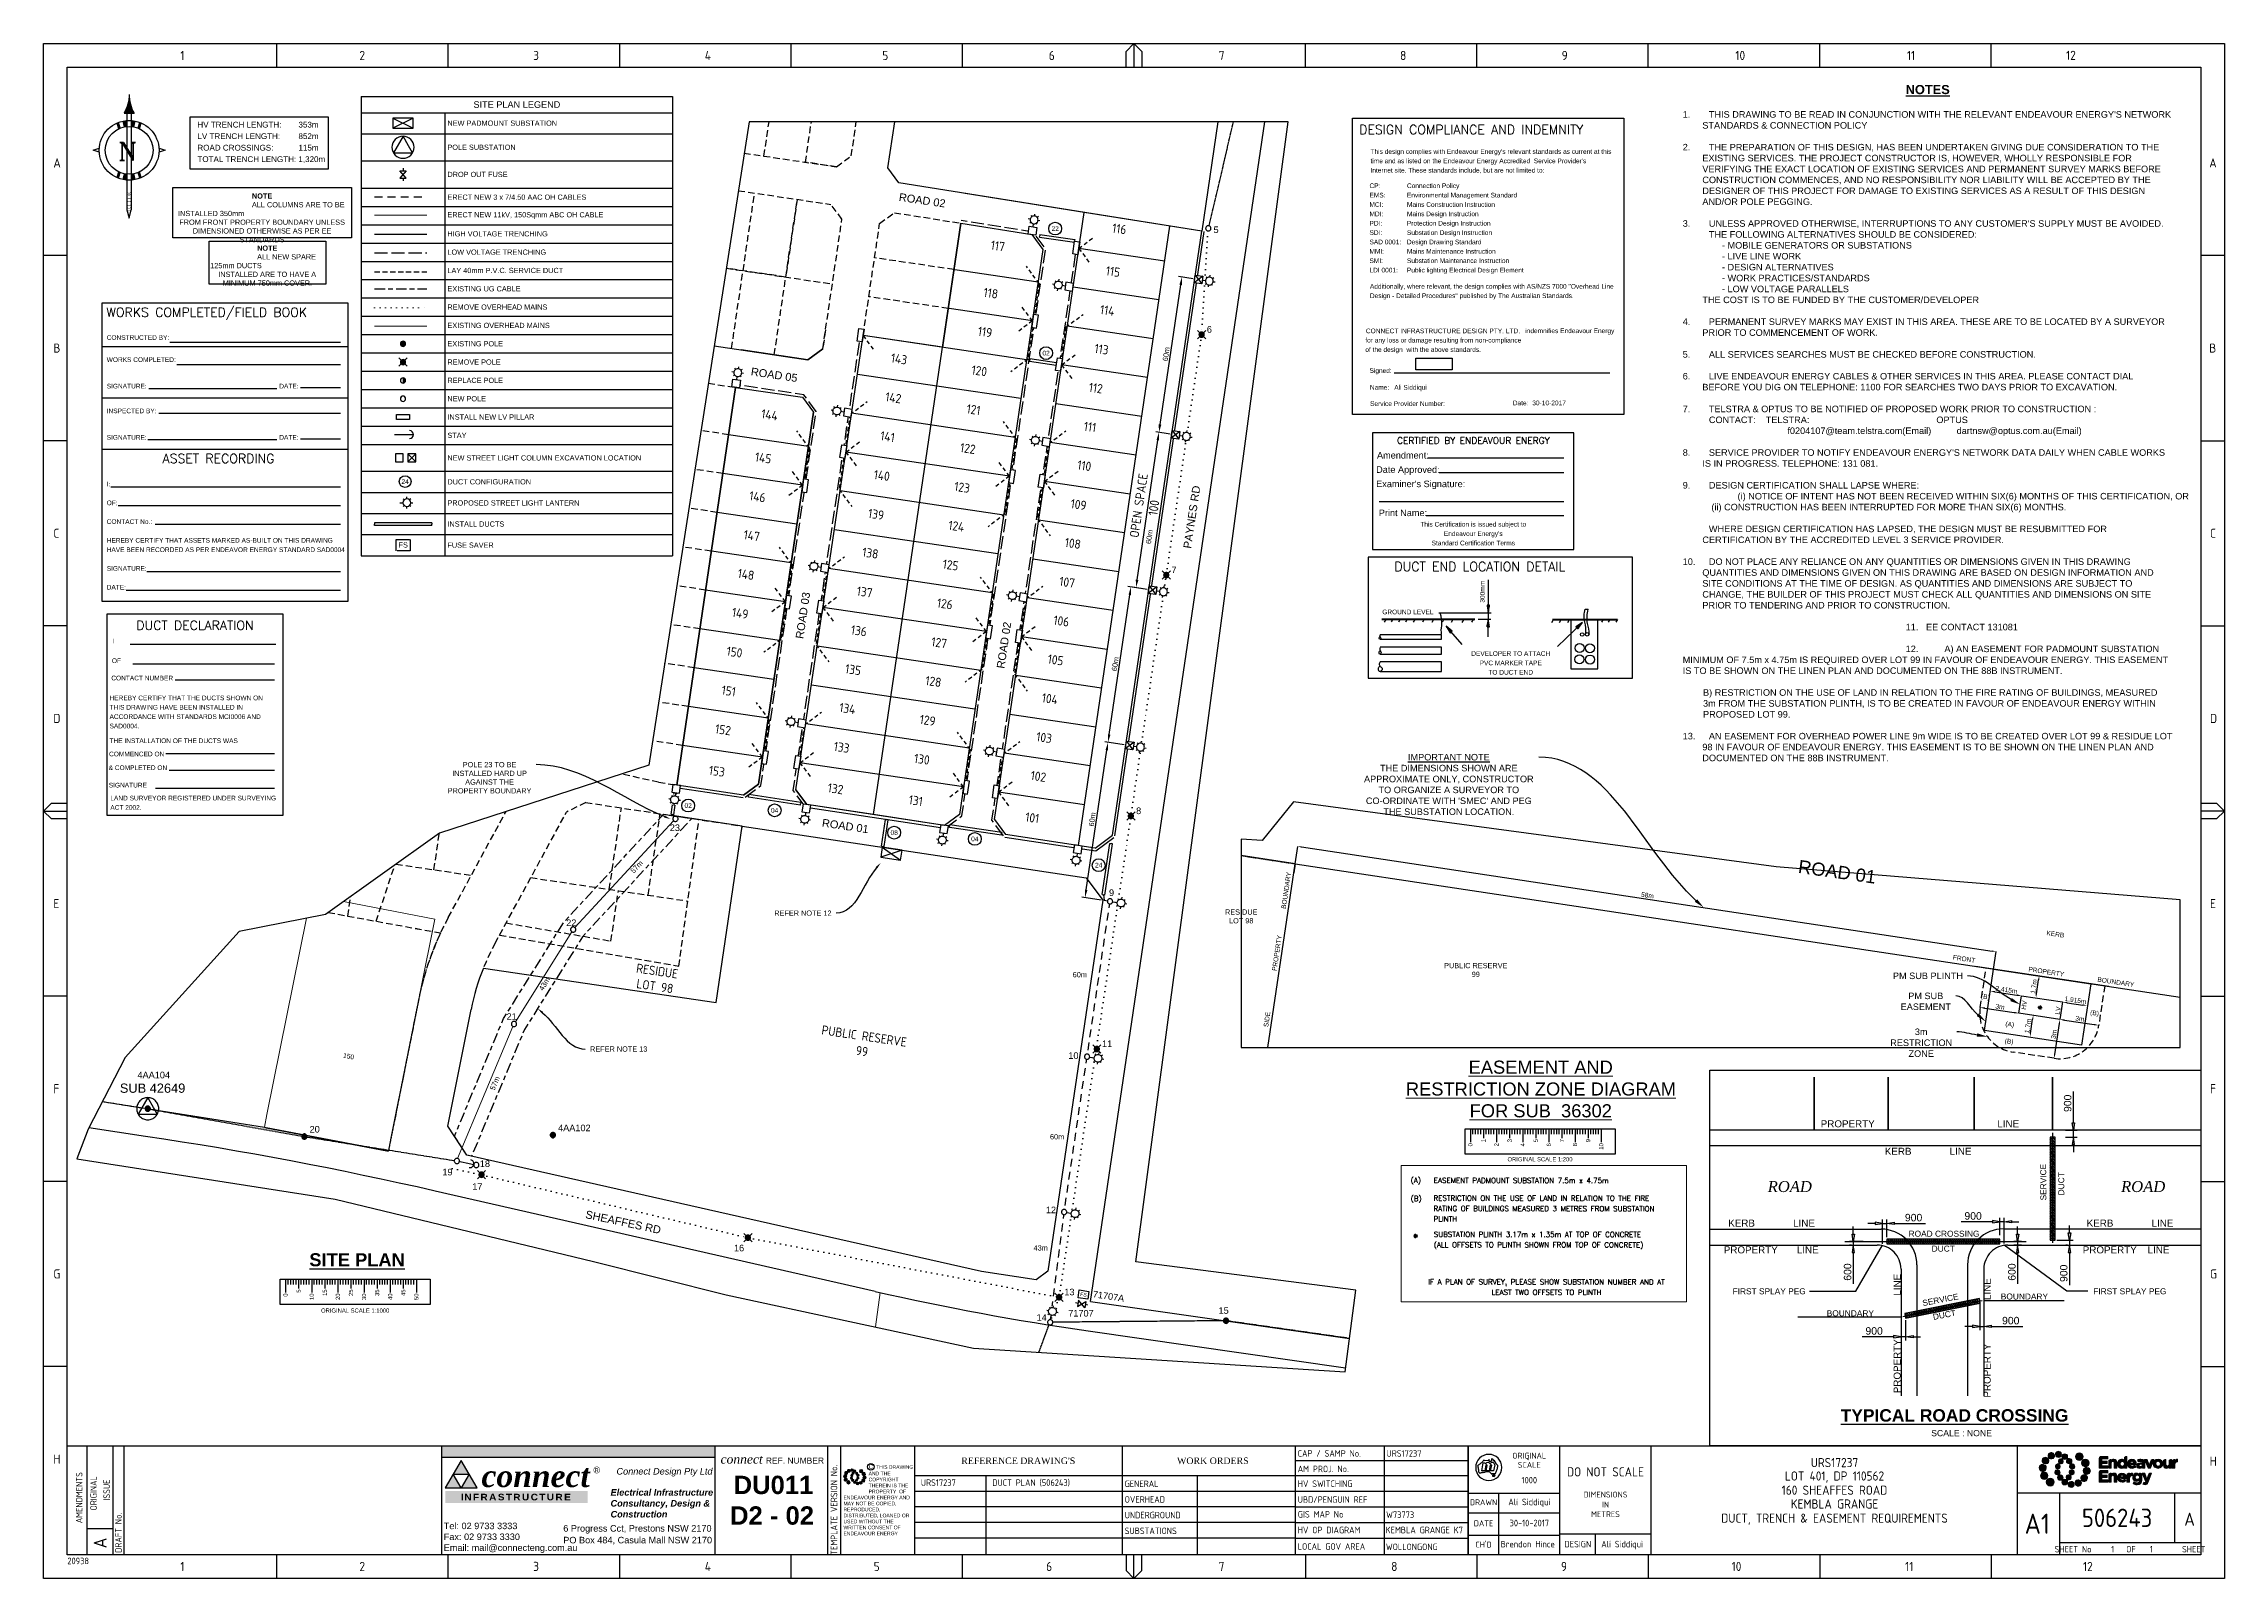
# Paper-space layout 'SHEET 1' of a CAD drawing. Header units: metres, sheet in millimetres. Extents: x -19 to 814, y -3 to 583.
# The model-space entities are those that its viewports show. They can reach past a viewport. Long polylines and large blocks are cut down to what shows.
import ezdxf
from ezdxf import colors
from ezdxf.entities.mleader import LeaderData, LeaderLine
from ezdxf.enums import TextEntityAlignment as Align
from ezdxf.math import Vec2, Vec3

# ---------------------------------------------------------------- set-up
doc = ezdxf.new("R2010")
doc.units = ezdxf.units.M
for name, pattern in [('Cable Exist OH', [1, 1, 0]), ('Cable Exist UG', [8.2, 4, -1.2, 1.8, -1.2]), ('Cable Remove', [2, 0, -2]), ('Dash', [5, 3, -2]), ('DASHED', [0.75, 0.5, -0.25]), ('IE Trench LV', [6.5, 5, -1.5])]:
    doc.linetypes.add(name, pattern=pattern)
for name, color, linetype in [('_User Miscellaneous1', 7, 'Continuous'), ('_User Miscellaneous2', 7, 'Continuous'), ('_User Miscellaneous4', 7, 'Continuous'), ('_User_LV_Exist', 7, 'Continuous'), ('Duct_SP_NEW', 7, 'Continuous'), ('Equip_SP_HV_EXT', 7, 'Continuous'), ('Equip_SP_SL_NEW', 7, 'Continuous'), ('Mains_HV_EXT', 7, 'Continuous'), ('Mains_HV_MOD', 3, 'Continuous'), ('Notes', 7, 'Continuous'), ('Notes_SP_NEW', 7, 'Continuous'), ('OH_Details_SP_MISC', 7, 'Continuous'), ('Services_SP_NEW_UG', 7, 'Continuous'), ('Sub_SP_NEW', 7, 'Continuous'), ('Sub_SP_TR_HV_LV_EXT', 7, 'Continuous'), ('SupportsOH_SP_MISC', 7, 'Continuous'), ('SupportsOH_SP_NEW', 7, 'Continuous'), ('SupportsOH_SP_TR_HV_LV_SL_EXT', 7, 'Continuous'), ('SupportsOH_SP_TR_HV_LV_SL_NEW', 7, 'Continuous'), ('SupportsUG_SP_LV_EXT', 7, 'Continuous'), ('SupportsUG_SP_LV_NEW', 7, 'Continuous'), ('SupportsUG_SP_LV_SL_NEW', 7, 'Continuous'), ('Trench_SP_NEW', 7, 'Continuous')]:
    doc.layers.add(name, color=color, linetype=linetype)
doc.layers.add('Cadastre Land Parcels_SP_EXT', color=9, linetype='Continuous', lineweight=5)
doc.layers.add('Cadastre Roads_SP_EXT', color=9, linetype='Continuous', lineweight=5)
doc.layers.add('Viewports', color=6, linetype='Continuous', plot=False)
doc.styles.add('AR09pt', font='arial.ttf', dxfattribs={"height": 2.3115})
doc.styles.add('ARIAL', font='arial.ttf', dxfattribs={"height": 2})
doc.styles.add('ARIALBOLD', font='arialbd.ttf')
doc.styles.add('Elec', font='romand__.ttf')
doc.styles.add('Header_Arial_3_5', font='arial.ttf')
doc.styles.add('iecARIAL', font='arial.ttf', dxfattribs={"height": 2})
doc.styles.add('iecISOCP', font='isocp.shx')
doc.styles.add('iecTimesNewRoman', font='times.ttf')
doc.styles.add('Legend_Text', font='arial.ttf')
doc.styles.add('POLE_LABEL', font='arial.ttf')
doc.styles.add('Roman', font='romant.shx')
doc.styles.add('SL_LABEL', font='arial.ttf')
doc.styles.get("Standard").update_dxf_attribs({"font": 'arial.ttf'})
doc.styles.add('Text - TNRI12pt', font='timesi.ttf')
doc.styles.add('TNRI14pt', font='timesi.ttf', dxfattribs={"height": 3.4292})
doc.styles.add('X_78107_BDRY_ST01$0$IsoCP', font='isocp.shx')
doc.linetypes.add('Cable 1', pattern='A,7,-3,["//",Standard,S=1.5,R=0,X=-2.1,Y=-0.7],-0.001', length=10.001)
doc.linetypes.add('Cable G', pattern='A,6,-0.5,["G",Standard,S=1.7,R=0,X=0.3,Y=-0.8],-2.8', length=9.3)
doc.linetypes.add('IE Trench HV', pattern='A,7,-0.2,["/",Standard,S=3,R=0,X=0.6,Y=-1.4],-2.5', length=9.7)
doc.dimstyles.new('GISCAD Dim Style', dxfattribs={"dimtxt": 2.5, "dimasz": 3, "dimexe": 1.25, "dimexo": 0.625, "dimtad": 1, "dimtoh": 1, "dimdec": 1, "dimtxsty": 'ARIAL', "dimcen": 2.5, "dimadec": 0, "dimazin": 0, "dimtfac": 1, "dimtdec": 1, "dimtmove": 0, "dimatfit": 3, "dimfxl": 1.25, "dimarcsym": 0})
doc.dimstyles.get("Standard").update_dxf_attribs({"dimtxt": 0.18, "dimasz": 0.18, "dimexe": 0.18, "dimexo": 0.0625, "dimgap": 0.09, "dimtad": 0, "dimtih": 1, "dimtoh": 1, "dimdec": 4, "dimzin": 0, "dimdsep": 46, "dimtxsty": 'Standard', "dimcen": 0.09, "dimadec": 0, "dimazin": 0, "dimtfac": 1, "dimtdec": 4, "dimtofl": 0, "dimtmove": 0, "dimatfit": 3, "dimfxl": 1, "dimtolj": 1, "dimtzin": 0, "dimarcsym": 0})
picture_1 = doc.add_image_def('image1.jpg', size_in_pixel=(298, 96))

psp = doc.layouts.new('SHEET 1')

# ---------------------------------------------------------------- texts
at = {"color": 7, "lineweight": -3}
for s, height, rotation, p in [('BOUNDARY', 1.79, 81.5303065, (455.4756, 259.84752)), ('PROPERTY', 1.79, 81.5303065, (451.92259, 235.93584)), ('KERB', 1.79, 351.5303065, (749.43321, 243.18573)), ('FRONT', 1.79, 351.5303065, (714.54263, 233.7177)), ('PROPERTY', 1.79, 351.5303065, (745.96767, 228.80272)), ('BOUNDARY', 1.79, 351.5303065, (772.53807, 224.86596)), ('HV', 1.778689, 81.49865279, (737.47798, 216.02755)), ('SIDE', 1.79, 81.5303065, (448.13282, 210.55975)), ('LV', 1.778689, 81.49865279, (750.40854, 213.94097))]:
    psp.add_text(s, height=height, rotation=rotation, dxfattribs=at).set_placement(p, align=Align.MIDDLE_CENTER)
at = {"color": 7, "lineweight": -3, "char_height": 1.987362, "attachment_point": 1, "rotation": 359.94365241, "line_spacing_factor": 1.2, "style": 'Elec'}
for s, insert in [('(A)', (503.06825, 150.14628)), ('(B)', (503.06825, 143.14751))]:
    psp.add_mtext(s, dxfattribs=dict(at, insert=insert))
at = {"color": 7, "lineweight": -3, "rotation": 359.94365241, "line_spacing_factor": 1.2, "style": 'Elec'}
for s, insert, char_height, width, attachment_point in [('EASEMENT PADMOUNT SUBSTATION 7.5m x 4.75m', (511.88548, 150.06246), 1.9873625, 90.7453996, 1), ('RESTRICTION ON THE USE OF LAND IN RELATION TO THE FIRE RATING OF BUILDINGS MEASURED 3 METRES FROM SUBSTATION PLINTH', (511.79454, 143.28338), 1.98736246, 94.3890579, 1), ('SUBSTATION PLINTH 3.17m x 1.35m AT TOP OF CONCRETE (ALL OFFSETS TO PLINTH SHOWN FROM TOP OF CONCRETE)', (511.89775, 129.43434), 1.98736246, 90.7453996, 1), ('IF A PLAN OF SURVEY, PLEASE SHOW SUBSTATION NUMBER AND AT LEAST TWO OFFSETS TO PLINTH', (554.96507, 108.28109), 1.9873625, 101.629331, 5)]:
    psp.add_mtext(s, dxfattribs=dict(at, insert=insert, char_height=char_height, width=width, attachment_point=attachment_point))
at = {"layer": '_User Miscellaneous1', "color": 7, "lineweight": 5, "style": 'iecARIAL'}
psp.add_text('ROAD 01', height=5, rotation=351.92411783, dxfattribs=at).set_placement((650.89232, 266.60264))
at = {"layer": '_User Miscellaneous1', "insert": (607.01777, 567.61317), "char_height": 2.5, "attachment_point": 1, "style": 'ARIAL'}
psp.add_mtext_dynamic_manual_height_columns("\\pi85.209;{\\fArial|b1|i0|c0|p34;\\H1.4x;\\LNOTES\\fArial|b0|i0|c0|p34;\\l\\P\\pi0;\\H0.71429x;\\P\\pi-7.5,l7.5;1.^ITHIS DRAWING TO BE READ IN CONJUNCTION WITH THE RELEVANT ENDEAVOUR ENERGY'S NETWORK STANDARDS & CONNECTION POLICY\\P\\pi0,l0;\\P\\pi-7.5,l7.5;2.^ITHE PREPARATION OF THIS DESIGN, HAS BEEN UNDERTAKEN GIVING DUE CONSIDERATION TO THE EXISTING SERVICES. THE PROJECT CONSTRUCTOR IS, HOWEVER, WHOLLY RESPONSIBLE FOR VERIFYING THE EXACT LOCATION OF EXISTING SERVICES AND PERMANENT SURVEY MARKS BEFORE CONSTRUCTION COMMENCES, AND NO RESPONSIBILITY NOR LIABILITY WILL BE ACCEPTED BY THE DESIGNER OF THIS PROJECT FOR DAMAGE TO EXISTING SERVICES AS A RESULT OF THIS DESIGN AND/OR POLE PEGGING.\\P\\pi93.33,l0;\\P\\pi-7.5,l7.5;3.^IUNLESS APPROVED OTHERWISE, INTERRUPTIONS TO ANY CUSTOMER'S SUPPLY MUST BE AVOIDED.\\P^ITHE FOLLOWING ALTERNATIVES SHOULD BE CONSIDERED:\\P\\pi-15,l15,t15;^I- MOBILE GENERATORS OR SUBSTATIONS\\P\\pt7.5,15;^I^I- LIVE LINE WORK\\P^I^I- DESIGN ALTERNATIVES\\P^I^I- WORK PRACTICES/STANDARDS\\P^I^I- LOW VOLTAGE PARALLELS\\P\\pi-7.5,l7.5,t7.5;^ITHE COST IS TO BE FUNDED BY THE CUSTOMER/DEVELOPER\\P\\pi0,l0,tz;\\P\\pi-7.5,l7.5;4.^IPERMANENT SURVEY MARKS MAY EXIST IN THIS AREA. THESE ARE TO BE LOCATED BY A SURVEYOR PRIOR TO COMMENCEMENT OF WORK.\\P\\pi0,l0;\\P\\pi-7.5,l7.5;5.^IALL SERVICES SEARCHES MUST BE CHECKED BEFORE CONSTRUCTION.\\P\\pi93.33,l0;\\P\\pi-7.5,l7.5;\\H0.99999x;\\C7;6.^ILIVE ENDEAVOUR ENERGY CABLES & OTHER SERVICES IN THIS AREA. PLEASE CONTACT DIAL BEFORE YOU DIG ON TELEPHONE: 1100 FOR SEARCHES TWO DAYS PRIOR TO EXCAVATION.\\P\\pi93.33,l0;\\C256;\\P\\pi-7.5,l7.5;7.^ITELSTRA & OPTUS TO BE NOTIFIED OF PROPOSED WORK PRIOR TO CONSTRUCTION :\\P^ICONTACT:    TELSTRA:                                                  OPTUS\\P^I^I^I^If0204107@team.telstra.com(Email)          dartnsw@optus.com.au(Email)\\P\\pi0,l0;\\P\\pi-7.5,l7.5;8.^ISERVICE PROVIDER TO NOTIFY ENDEAVOUR ENERGY'S NETWORK DATA DAILY WHEN CABLE WORKS IS IN PROGRESS. TELEPHONE: 131 081.\\P\\pi0,l0;\\P\\pi-7.5,l7.5;9.^IDESIGN CERTIFICATION SHALL LAPSE WHERE:\\P^I^I (i) NOTICE OF INTENT HAS NOT BEEN RECEIVED WITHIN SIX(6) MONTHS OF THIS CERTIFICATION, OR\\P\\pt7.5,10;^I^I (ii) CONSTRUCTION HAS BEEN INTERRUPTED FOR MORE THAN SIX(6) MONTHS.\\P\\pt7.5;\\P\\ptz;^IWHERE DESIGN CERTIFICATION HAS LAPSED, THE DESIGN MUST BE RESUBMITTED FOR CERTIFICATION BY THE ACCREDITED LEVEL 3 SERVICE PROVIDER.\\P\\pi0,l0;\\P\\pi-7.5,l7.5;10.^IDO NOT PLACE ANY RELIANCE ON ANY QUANTITIES OR DIMENSIONS GIVEN IN THIS DRAWING QUANTITIES AND DIMENSIONS GIVEN ON THIS DRAWING ARE BASED ON DESIGN INFORMATION AND SITE CONDITIONS AT THE TIME OF DESIGN. AS QUANTITIES AND DIMENSIONS ARE SUBJECT TO CHANGE, THE BUILDER OF THIS PROJECT MUST CHECK ALL QUANTITIES AND DIMENSIONS ON SITE PRIOR TO TENDERING AND PRIOR TO CONSTRUCTION.\\P}\\P\\pt2.5;11.   EE CONTACT 131081\\P\\P\\ptz;12.^IA) AN EASEMENT FOR PADMOUNT SUBSTATION MINIMUM OF 7.5m x 4.75m IS REQUIRED OVER LOT 99 IN FAVOUR OF ENDEAVOUR ENERGY. THIS EASEMENT IS TO BE SHOWN ON THE LINEN PLAN AND DOCUMENTED ON THE 88B INSTRUMENT.\\P\\pi90.419,l0;      \\P\\pi0;        B) RESTRICTION ON THE USE OF LAND IN RELATION TO THE FIRE RATING OF BUILDINGS, MEASURED       \\P        3m FROM THE SUBSTATION PLINTH, IS TO BE CREATED IN FAVOUR OF ENDEAVOUR ENERGY WITHIN\\P        PROPOSED LOT 99.\\P\\pi93.33;\\P\\pi-7.5,l7.5;13.^IAN EASEMENT FOR OVERHEAD POWER LINE 9m WIDE IS TO BE CREATED OVER LOT 99 & RESIDUE LOT 98 IN FAVOUR OF ENDEAVOUR ENERGY. THIS EASEMENT IS TO BE SHOWN ON THE LINEN PLAN AND DOCUMENTED ON THE 88B INSTRUMENT.", width=186.6594363, gutter_width=10, heights=[347.99779], dxfattribs=at)
at = {"layer": '_User Miscellaneous2', "width": 2.4109986, "attachment_point": 2, "rotation": 351.6819509}
for s, insert, char_height in [('FS', (378.12823, 106.14961), 1.4), ('71707A', (387.8001, 106.03206), 2.5)]:
    psp.add_mtext(s, dxfattribs=dict(at, insert=insert, char_height=char_height))
at = {"layer": '_User Miscellaneous4', "insert": (39.4246, 545.64871), "char_height": 2.2, "width": 48.7558831, "attachment_point": 4, "line_spacing_factor": 1.2}
psp.add_mtext('HV TRENCH LENGTH:^I    353m\\PLV TRENCH LENGTH:^I    852m\\PROAD CROSSINGS:^I    115m\\PTOTAL TRENCH LENGTH: 1,320m', dxfattribs=at)
at = {"layer": 'Notes'}
for s, p in [('(B)', (722.68595, 219.27153)), ('(A)', (732.02354, 208.70923)), ('(B)', (764.42306, 213.04297)), ('(B)', (731.76229, 202.23089))]:
    psp.add_text(s, height=1.8, rotation=350.8301189, dxfattribs=at).set_placement(p, align=Align.MIDDLE_CENTER)
at = {"layer": 'Notes', "char_height": 2, "attachment_point": 1, "style": 'iecARIAL'}
for s, width, insert in [('\\pi28.234;{\\fArial|b1|i0|c0|p34;\\C1;NOTE\\fArial|b0|i0|c0|p34;\\P\\pi1.2884;}ALL COLUMNS ARE TO BE INSTALLED 350mm \\P\\pi0.46033;FROM FRONT PROPERTY BOUNDARY UNLESS \\P\\pi5.6547;DIMENSIONED OTHERWISE AS PER EE \\P\\pi23.461;STANDARDS', 63.8824594, (32.02146, 526.18635)), ('\\pi17.931;{\\fArial|b1|i0|c0|p34;\\C1;NOTE\\fArial|b0|i0|c0|p34;\\P\\pi0.20839;}ALL NEW SPARE 125mm DUCTS \\P\\pi3.0576;INSTALLED ARE TO HAVE A \\P\\pi4.7882;MINIMUM 750mm COVER.', 43.277619, (44.30805, 506.27543))]:
    psp.add_mtext_dynamic_manual_height_columns(s, width=width, gutter_width=10, heights=[0], dxfattribs=dict(at, insert=insert))
at = {"layer": 'Notes', "char_height": 2, "width": 5.275116, "attachment_point": 2}
for s, insert, rotation in [('57m', (206.53875, 269.53013), 47.09622131), ('43m', (171.17458, 224.6659), 58.86084841), ('57m', (152.15171, 186.57683), 66.82103986)]:
    psp.add_mtext(s, dxfattribs=dict(at, insert=insert, rotation=rotation))
at = {"layer": 'Notes', "char_height": 2, "attachment_point": 2}
for s, insert, width in [('RESIDUE\\PLOT 98', (438.30807, 252.60431), 24.0923056), ('60m', (376.62386, 228.67812), 5.275116), ('PUBLIC RESERVE\\P99', (527.94156, 232.13776), 24.0923056), ('60m', (367.94491, 166.73501), 5.275116), ('43m', (361.68132, 124.26891), 5.275116)]:
    psp.add_mtext(s, dxfattribs=dict(at, insert=insert, width=width))
at = {"layer": 'Notes', "lineweight": 0, "insert": (500.69102, 194.825), "char_height": 5, "width": 103.2264666, "attachment_point": 1}
psp.add_mtext('\\pi24.519;{\\LEASEMENT AND \\P\\pi0.53888;RESTRICTION ZONE DIAGRAM \\P\\pi24.908;FOR SUB  36302}', dxfattribs=at)
at = {"layer": 'Notes', "insert": (100.43255, 118.69969), "char_height": 5, "attachment_point": 5}
psp.add_mtext_dynamic_manual_height_columns('{\\fArial|b1|i0|c0|p34;\\LSITE PLAN}', width=56.2258932, gutter_width=4, heights=[0], dxfattribs=at)

msp = doc.modelspace()

# ---------------------------------------------------------------- texts
at = {"layer": 'Cadastre Land Parcels_SP_EXT'}
msp.add_text('150', height=1.8, rotation=349.2195, dxfattribs=at).set_placement((295721.97, 6183420.39))
at = {"layer": 'Cadastre Roads_SP_EXT'}
for s, rotation, p in [('ROAD 02', 351.6706, (295934.32, 6183747.75)), ('ROAD 05', 351.6706, (295877.75, 6183681.08)), ('PAYNES RD', 81.4701, (296046.1, 6183614.71)), ('ROAD 03', 81.4701, (295897.92, 6183580.21)), ('ROAD 02', 81.4701, (295974.76, 6183568.85)), ('ROAD 01', 351.6706, (295904.92, 6183508.67)), ('SHEAFFES RD', 347.9303, (295814.47, 6183359.09))]:
    msp.add_text(s, height=3, rotation=rotation, dxfattribs=at).set_placement(p)

# ---------------------------------------------------------------- blocks, each defined once
blk = doc.blocks.new('EE_LOGO_SMALL')
at = {"layer": 'Notes'}
h = blk.add_hatch(color=256, dxfattribs=at)
edge = h.paths.add_edge_path()
edge.add_spline(control_points=[(-8.4, 2), (-9.2, 2), (-9.8, 1.4), (-9.8, 0.7), (-9.9, -0.1), (-9.3, -0.7), (-8.6, -0.8), (-7.8, -0.8), (-7.2, -0.2), (-7.1, 0.5), (-7.1, 1.3), (-7.7, 1.9), (-8.4, 2)], knot_values=[0, 0, 0, 0, 1, 1, 1, 2, 2, 2, 3, 3, 3, 4, 4, 4, 4], degree=3, periodic=0)
h = blk.add_hatch(color=256, dxfattribs=at)
edge = h.paths.add_edge_path()
edge.add_spline(control_points=[(-6.8, 4.5), (-7.4, 4.8), (-8.2, 4.6), (-8.6, 4), (-8.9, 3.4), (-8.7, 2.6), (-8.1, 2.2), (-7.5, 1.9), (-6.7, 2.1), (-6.3, 2.7), (-6, 3.3), (-6.2, 4.1), (-6.8, 4.5)], knot_values=[0, 0, 0, 0, 1, 1, 1, 2, 2, 2, 3, 3, 3, 4, 4, 4, 4], degree=3, periodic=0)
h = blk.add_hatch(color=256, dxfattribs=at)
edge = h.paths.add_edge_path()
edge.add_spline(control_points=[(-4.2, 5.9), (-4.6, 6.5), (-5.3, 6.6), (-5.9, 6.3), (-6.4, 5.9), (-6.6, 5.1), (-6.2, 4.6), (-5.9, 4), (-5.1, 3.8), (-4.6, 4.2), (-4, 4.6), (-3.8, 5.3), (-4.2, 5.9)], knot_values=[0, 0, 0, 0, 1, 1, 1, 2, 2, 2, 3, 3, 3, 4, 4, 4, 4], degree=3, periodic=0)
h = blk.add_hatch(color=256, dxfattribs=at)
edge = h.paths.add_edge_path()
edge.add_spline(control_points=[(-1.3, 5.9), (-1.4, 6.5), (-2, 7), (-2.6, 6.9), (-3.3, 6.9), (-3.7, 6.3), (-3.7, 5.6), (-3.6, 5), (-3, 4.5), (-2.4, 4.6), (-1.7, 4.7), (-1.3, 5.2), (-1.3, 5.9)], knot_values=[0, 0, 0, 0, 1, 1, 1, 2, 2, 2, 3, 3, 3, 4, 4, 4, 4], degree=3, periodic=0)
h = blk.add_hatch(color=256, dxfattribs=at)
edge = h.paths.add_edge_path()
edge.add_spline(control_points=[(-2.5, 2.1), (-3, 2.2), (-3.5, 1.9), (-3.6, 1.3), (-3.7, 0.8), (-3.4, 0.3), (-2.9, 0.2), (-2.4, 0.1), (-1.9, 0.4), (-1.8, 0.9), (-1.7, 1.5), (-2, 2), (-2.5, 2.1)], knot_values=[0, 0, 0, 0, 1, 1, 1, 2, 2, 2, 3, 3, 3, 4, 4, 4, 4], degree=3, periodic=0)
h = blk.add_hatch(color=256, dxfattribs=at)
edge = h.paths.add_edge_path()
edge.add_spline(control_points=[(1, 4.9), (1, 4.3), (0.5, 3.8), (-0.1, 3.8), (-0.7, 3.8), (-1.2, 4.3), (-1.2, 4.9), (-1.2, 5.5), (-0.7, 6), (-0.1, 6), (0.5, 6), (1, 5.5), (1, 4.9)], knot_values=[0, 0, 0, 0, 1, 1, 1, 2, 2, 2, 3, 3, 3, 4, 4, 4, 4], degree=3, periodic=0)
edge = h.paths.add_edge_path()
edge.add_spline(control_points=[(-1.4, 4), (-1.9, 4.1), (-2.4, 3.8), (-2.5, 3.3), (-2.6, 2.7), (-2.3, 2.2), (-1.8, 2.1), (-1.3, 2), (-0.7, 2.3), (-0.6, 2.9), (-0.5, 3.4), (-0.9, 3.9), (-1.4, 4)], knot_values=[0, 0, 0, 0, 1, 1, 1, 2, 2, 2, 3, 3, 3, 4, 4, 4, 4], degree=3, periodic=0)
h = blk.add_hatch(color=256, dxfattribs=at)
edge = h.paths.add_edge_path()
edge.add_spline(control_points=[(2.3, 2.4), (2.8, 2.8), (2.8, 3.4), (2.4, 3.9), (2, 4.3), (1.4, 4.3), (0.9, 3.9), (0.5, 3.6), (0.5, 2.9), (0.9, 2.5), (1.2, 2), (1.9, 2), (2.3, 2.4)], knot_values=[0, 0, 0, 0, 1, 1, 1, 2, 2, 2, 3, 3, 3, 4, 4, 4, 4], degree=3, periodic=0)
edge = h.paths.add_edge_path()
edge.add_spline(control_points=[(1, 4.9), (1, 4.3), (0.5, 3.8), (-0.1, 3.8), (-0.7, 3.8), (-1.2, 4.3), (-1.2, 4.9), (-1.2, 5.5), (-0.7, 6), (-0.1, 6), (0.5, 6), (1, 5.5), (1, 4.9)], knot_values=[0, 0, 0, 0, 1, 1, 1, 2, 2, 2, 3, 3, 3, 4, 4, 4, 4], degree=3, periodic=0)
h = blk.add_hatch(color=256, dxfattribs=at)
edge = h.paths.add_edge_path()
edge.add_spline(control_points=[(1, 4.9), (1, 4.3), (0.5, 3.8), (-0.1, 3.8), (-0.7, 3.8), (-1.2, 4.3), (-1.2, 4.9), (-1.2, 5.5), (-0.7, 6), (-0.1, 6), (0.5, 6), (1, 5.5), (1, 4.9)], knot_values=[0, 0, 0, 0, 1, 1, 1, 2, 2, 2, 3, 3, 3, 4, 4, 4, 4], degree=3, periodic=0)
edge = h.paths.add_edge_path(flags=16)
edge.add_spline(control_points=[(1, 4.9), (1, 4.3), (0.5, 3.8), (-0.1, 3.8), (-0.7, 3.8), (-1.2, 4.3), (-1.2, 4.9), (-1.2, 5.5), (-0.7, 6), (-0.1, 6), (0.5, 6), (1, 5.5), (1, 4.9)], knot_values=[0, 0, 0, 0, 1, 1, 1, 2, 2, 2, 3, 3, 3, 4, 4, 4, 4], degree=3, periodic=0)
h = blk.add_hatch(color=256, dxfattribs=at)
edge = h.paths.add_edge_path()
edge.add_spline(control_points=[(3, 0.2), (3.5, 0.3), (3.8, 0.9), (3.7, 1.4), (3.6, 1.9), (3, 2.3), (2.5, 2.1), (1.9, 2), (1.6, 1.4), (1.8, 0.9), (1.9, 0.4), (2.5, 0.1), (3, 0.2)], knot_values=[0, 0, 0, 0, 1, 1, 1, 2, 2, 2, 3, 3, 3, 4, 4, 4, 4], degree=3, periodic=0)
h = blk.add_hatch(color=256, dxfattribs=at)
edge = h.paths.add_edge_path()
edge.add_spline(control_points=[(7, 4.9), (7, 4), (6.3, 3.4), (5.5, 3.4), (4.6, 3.4), (4, 4), (4, 4.9), (4, 5.7), (4.6, 6.4), (5.5, 6.4), (6.3, 6.4), (7, 5.7), (7, 4.9)], knot_values=[0, 0, 0, 0, 1, 1, 1, 2, 2, 2, 3, 3, 3, 4, 4, 4, 4], degree=3, periodic=0)
h = blk.add_hatch(color=256, dxfattribs=at)
edge = h.paths.add_edge_path()
edge.add_spline(control_points=[(8.4, 1.1), (9.1, 1.5), (9.4, 2.3), (9.1, 3), (8.8, 3.7), (7.9, 4.1), (7.2, 3.8), (6.5, 3.4), (6.2, 2.6), (6.5, 1.9), (6.8, 1.2), (7.7, 0.8), (8.4, 1.1)], knot_values=[0, 0, 0, 0, 1, 1, 1, 2, 2, 2, 3, 3, 3, 4, 4, 4, 4], degree=3, periodic=0)
h = blk.add_hatch(color=256, dxfattribs=at)
edge = h.paths.add_edge_path()
edge.add_spline(control_points=[(8.3, -1.9), (9, -1.9), (9.7, -1.4), (9.7, -0.6), (9.7, 0.1), (9.2, 0.8), (8.4, 0.8), (7.7, 0.8), (7, 0.3), (7, -0.5), (6.9, -1.2), (7.5, -1.9), (8.3, -1.9)], knot_values=[0, 0, 0, 0, 1, 1, 1, 2, 2, 2, 3, 3, 3, 4, 4, 4, 4], degree=3, periodic=0)
h = blk.add_hatch(color=256, dxfattribs=at)
edge = h.paths.add_edge_path()
edge.add_spline(control_points=[(-8.5, -1.1), (-9.2, -1.4), (-9.6, -2.3), (-9.3, -3), (-8.9, -3.7), (-8.1, -4), (-7.4, -3.7), (-6.7, -3.4), (-6.3, -2.5), (-6.6, -1.8), (-7, -1.1), (-7.8, -0.8), (-8.5, -1.1)], knot_values=[0, 0, 0, 0, 1, 1, 1, 2, 2, 2, 3, 3, 3, 4, 4, 4, 4], degree=3, periodic=0)
h = blk.add_hatch(color=256, dxfattribs=at)
edge = h.paths.add_edge_path()
edge.add_spline(control_points=[(-7.1, -4.8), (-7.1, -4), (-6.5, -3.3), (-5.6, -3.3), (-4.8, -3.3), (-4.1, -4), (-4.1, -4.8), (-4.1, -5.7), (-4.8, -6.3), (-5.6, -6.3), (-6.5, -6.3), (-7.1, -5.7), (-7.1, -4.8)], knot_values=[0, 0, 0, 0, 1, 1, 1, 2, 2, 2, 3, 3, 3, 4, 4, 4, 4], degree=3, periodic=0)
h = blk.add_hatch(color=256, dxfattribs=at)
edge = h.paths.add_edge_path()
edge.add_spline(control_points=[(-3.1, -0.2), (-3.7, -0.3), (-4, -0.8), (-3.8, -1.4), (-3.7, -1.9), (-3.2, -2.2), (-2.6, -2.1), (-2.1, -1.9), (-1.8, -1.4), (-1.9, -0.9), (-2.1, -0.3), (-2.6, 0), (-3.1, -0.2)], knot_values=[0, 0, 0, 0, 1, 1, 1, 2, 2, 2, 3, 3, 3, 4, 4, 4, 4], degree=3, periodic=0)
h = blk.add_hatch(color=256, dxfattribs=at)
edge = h.paths.add_edge_path()
edge.add_spline(control_points=[(-2.5, -2.3), (-2.9, -2.7), (-3, -3.4), (-2.6, -3.8), (-2.2, -4.2), (-1.5, -4.3), (-1.1, -3.9), (-0.7, -3.5), (-0.6, -2.8), (-1, -2.4), (-1.4, -2), (-2, -1.9), (-2.5, -2.3)], knot_values=[0, 0, 0, 0, 1, 1, 1, 2, 2, 2, 3, 3, 3, 4, 4, 4, 4], degree=3, periodic=0)
h = blk.add_hatch(color=256, dxfattribs=at)
edge = h.paths.add_edge_path()
edge.add_spline(control_points=[(-1.2, -4.8), (-1.2, -4.2), (-0.7, -3.7), (-0.1, -3.7), (0.5, -3.7), (1, -4.2), (1, -4.8), (1, -5.4), (0.5, -5.9), (-0.1, -5.9), (-0.7, -5.9), (-1.2, -5.4), (-1.2, -4.8)], knot_values=[0, 0, 0, 0, 1, 1, 1, 2, 2, 2, 3, 3, 3, 4, 4, 4, 4], degree=3, periodic=0)
h = blk.add_hatch(color=256, dxfattribs=at)
edge = h.paths.add_edge_path()
edge.add_spline(control_points=[(1.2, -3.9), (1.7, -4.1), (2.2, -3.7), (2.3, -3.2), (2.5, -2.7), (2.1, -2.2), (1.6, -2.1), (1.1, -2), (0.6, -2.3), (0.5, -2.8), (0.4, -3.3), (0.7, -3.8), (1.2, -3.9)], knot_values=[0, 0, 0, 0, 1, 1, 1, 2, 2, 2, 3, 3, 3, 4, 4, 4, 4], degree=3, periodic=0)
h = blk.add_hatch(color=256, dxfattribs=at)
edge = h.paths.add_edge_path()
edge.add_spline(control_points=[(1.2, -5.8), (1.3, -6.5), (1.8, -6.9), (2.5, -6.9), (3.1, -6.8), (3.6, -6.2), (3.5, -5.6), (3.4, -5), (2.9, -4.5), (2.2, -4.6), (1.6, -4.6), (1.1, -5.2), (1.2, -5.8)], knot_values=[0, 0, 0, 0, 1, 1, 1, 2, 2, 2, 3, 3, 3, 4, 4, 4, 4], degree=3, periodic=0)
h = blk.add_hatch(color=256, dxfattribs=at)
edge = h.paths.add_edge_path()
edge.add_spline(control_points=[(2.4, -2), (2.9, -2.1), (3.4, -1.8), (3.5, -1.3), (3.6, -0.8), (3.3, -0.3), (2.8, -0.2), (2.2, -0.1), (1.7, -0.4), (1.6, -0.9), (1.5, -1.4), (1.8, -1.9), (2.4, -2)], knot_values=[0, 0, 0, 0, 1, 1, 1, 2, 2, 2, 3, 3, 3, 4, 4, 4, 4], degree=3, periodic=0)
h = blk.add_hatch(color=256, dxfattribs=at)
edge = h.paths.add_edge_path()
edge.add_spline(control_points=[(4, -5.8), (4.4, -6.4), (5.2, -6.6), (5.7, -6.2), (6.3, -5.8), (6.5, -5.1), (6.1, -4.5), (5.7, -4), (5, -3.8), (4.4, -4.2), (3.8, -4.5), (3.7, -5.3), (4, -5.8)], knot_values=[0, 0, 0, 0, 1, 1, 1, 2, 2, 2, 3, 3, 3, 4, 4, 4, 4], degree=3, periodic=0)
h = blk.add_hatch(color=256, dxfattribs=at)
edge = h.paths.add_edge_path()
edge.add_spline(control_points=[(6.7, -4.4), (7.3, -4.8), (8.1, -4.6), (8.4, -4), (8.8, -3.3), (8.6, -2.6), (8, -2.2), (7.3, -1.8), (6.6, -2.1), (6.2, -2.7), (5.8, -3.3), (6, -4.1), (6.7, -4.4)], knot_values=[0, 0, 0, 0, 1, 1, 1, 2, 2, 2, 3, 3, 3, 4, 4, 4, 4], degree=3, periodic=0)
at = {"layer": 'Notes', "lineweight": 0}
for points in [[(1.8, 2.1), (1.8, 2.1)], [(-2, -2.1), (-2, -2.1)]]:
    blk.add_lwpolyline(points, dxfattribs=at)
for points in [[(-8.4, 2), (-9.2, 2), (-9.8, 1.4), (-9.8, 0.7), (-9.9, -0.1), (-9.3, -0.7), (-8.6, -0.8), (-7.8, -0.8), (-7.2, -0.2), (-7.1, 0.5), (-7.1, 1.3), (-7.7, 1.9), (-8.4, 2)], [(-6.8, 4.5), (-7.4, 4.8), (-8.2, 4.6), (-8.6, 4), (-8.9, 3.4), (-8.7, 2.6), (-8.1, 2.2), (-7.5, 1.9), (-6.7, 2.1), (-6.3, 2.7), (-6, 3.3), (-6.2, 4.1), (-6.8, 4.5)], [(-4.2, 5.9), (-4.6, 6.5), (-5.3, 6.6), (-5.9, 6.3), (-6.4, 5.9), (-6.6, 5.1), (-6.2, 4.6), (-5.9, 4), (-5.1, 3.8), (-4.6, 4.2), (-4, 4.6), (-3.8, 5.3), (-4.2, 5.9)], [(-1.3, 5.9), (-1.4, 6.5), (-2, 7), (-2.6, 6.9), (-3.3, 6.9), (-3.7, 6.3), (-3.7, 5.6), (-3.6, 5), (-3, 4.5), (-2.4, 4.6), (-1.7, 4.7), (-1.3, 5.2), (-1.3, 5.9)], [(-2.5, 2.1), (-3, 2.2), (-3.5, 1.9), (-3.6, 1.3), (-3.7, 0.8), (-3.4, 0.3), (-2.9, 0.2), (-2.4, 0.1), (-1.9, 0.4), (-1.8, 0.9), (-1.7, 1.5), (-2, 2), (-2.5, 2.1)], [(-1.4, 4), (-1.9, 4.1), (-2.4, 3.8), (-2.5, 3.3), (-2.6, 2.7), (-2.3, 2.2), (-1.8, 2.1), (-1.3, 2), (-0.7, 2.3), (-0.6, 2.9), (-0.5, 3.4), (-0.9, 3.9), (-1.4, 4)], [(1, 4.9), (1, 4.3), (0.5, 3.8), (-0.1, 3.8), (-0.7, 3.8), (-1.2, 4.3), (-1.2, 4.9), (-1.2, 5.5), (-0.7, 6), (-0.1, 6), (0.5, 6), (1, 5.5), (1, 4.9)], [(1, 4.9), (1, 4.3), (0.5, 3.8), (-0.1, 3.8), (-0.7, 3.8), (-1.2, 4.3), (-1.2, 4.9), (-1.2, 5.5), (-0.7, 6), (-0.1, 6), (0.5, 6), (1, 5.5), (1, 4.9)], [(2.3, 2.4), (2.8, 2.8), (2.8, 3.4), (2.4, 3.9), (2, 4.3), (1.4, 4.3), (0.9, 3.9), (0.5, 3.6), (0.5, 2.9), (0.9, 2.5), (1.2, 2), (1.9, 2), (2.3, 2.4)], [(3, 0.2), (3.5, 0.3), (3.8, 0.9), (3.7, 1.4), (3.6, 1.9), (3, 2.3), (2.5, 2.1), (1.9, 2), (1.6, 1.4), (1.8, 0.9), (1.9, 0.4), (2.5, 0.1), (3, 0.2)], [(7, 4.9), (7, 4), (6.3, 3.4), (5.5, 3.4), (4.6, 3.4), (4, 4), (4, 4.9), (4, 5.7), (4.6, 6.4), (5.5, 6.4), (6.3, 6.4), (7, 5.7), (7, 4.9)], [(8.4, 1.1), (9.1, 1.5), (9.4, 2.3), (9.1, 3), (8.8, 3.7), (7.9, 4.1), (7.2, 3.8), (6.5, 3.4), (6.2, 2.6), (6.5, 1.9), (6.8, 1.2), (7.7, 0.8), (8.4, 1.1)], [(8.3, -1.9), (9, -1.9), (9.7, -1.4), (9.7, -0.6), (9.7, 0.1), (9.2, 0.8), (8.4, 0.8), (7.7, 0.8), (7, 0.3), (7, -0.5), (6.9, -1.2), (7.5, -1.9), (8.3, -1.9)], [(-8.5, -1.1), (-9.2, -1.4), (-9.6, -2.3), (-9.3, -3), (-8.9, -3.7), (-8.1, -4), (-7.4, -3.7), (-6.7, -3.4), (-6.3, -2.5), (-6.6, -1.8), (-7, -1.1), (-7.8, -0.8), (-8.5, -1.1)], [(-7.1, -4.8), (-7.1, -4), (-6.5, -3.3), (-5.6, -3.3), (-4.8, -3.3), (-4.1, -4), (-4.1, -4.8), (-4.1, -5.7), (-4.8, -6.3), (-5.6, -6.3), (-6.5, -6.3), (-7.1, -5.7), (-7.1, -4.8)], [(-3.1, -0.2), (-3.7, -0.3), (-4, -0.8), (-3.8, -1.4), (-3.7, -1.9), (-3.2, -2.2), (-2.6, -2.1), (-2.1, -1.9), (-1.8, -1.4), (-1.9, -0.9), (-2.1, -0.3), (-2.6, 0), (-3.1, -0.2)], [(-2.5, -2.3), (-2.9, -2.7), (-3, -3.4), (-2.6, -3.8), (-2.2, -4.2), (-1.5, -4.3), (-1.1, -3.9), (-0.7, -3.5), (-0.6, -2.8), (-1, -2.4), (-1.4, -2), (-2, -1.9), (-2.5, -2.3)], [(-1.2, -4.8), (-1.2, -4.2), (-0.7, -3.7), (-0.1, -3.7), (0.5, -3.7), (1, -4.2), (1, -4.8), (1, -5.4), (0.5, -5.9), (-0.1, -5.9), (-0.7, -5.9), (-1.2, -5.4), (-1.2, -4.8)], [(1.2, -3.9), (1.7, -4.1), (2.2, -3.7), (2.3, -3.2), (2.5, -2.7), (2.1, -2.2), (1.6, -2.1), (1.1, -2), (0.6, -2.3), (0.5, -2.8), (0.4, -3.3), (0.7, -3.8), (1.2, -3.9)], [(1.2, -5.8), (1.3, -6.5), (1.8, -6.9), (2.5, -6.9), (3.1, -6.8), (3.6, -6.2), (3.5, -5.6), (3.4, -5), (2.9, -4.5), (2.2, -4.6), (1.6, -4.6), (1.1, -5.2), (1.2, -5.8)], [(2.4, -2), (2.9, -2.1), (3.4, -1.8), (3.5, -1.3), (3.6, -0.8), (3.3, -0.3), (2.8, -0.2), (2.2, -0.1), (1.7, -0.4), (1.6, -0.9), (1.5, -1.4), (1.8, -1.9), (2.4, -2)], [(4, -5.8), (4.4, -6.4), (5.2, -6.6), (5.7, -6.2), (6.3, -5.8), (6.5, -5.1), (6.1, -4.5), (5.7, -4), (5, -3.8), (4.4, -4.2), (3.8, -4.5), (3.7, -5.3), (4, -5.8)], [(6.7, -4.4), (7.3, -4.8), (8.1, -4.6), (8.4, -4), (8.8, -3.3), (8.6, -2.6), (8, -2.2), (7.3, -1.8), (6.6, -2.1), (6.2, -2.7), (5.8, -3.3), (6, -4.1), (6.7, -4.4)]]:
    blk.add_open_spline(points, degree=3, knots=[0, 0, 0, 0, 1, 1, 1, 2, 2, 2, 3, 3, 3, 4, 4, 4, 4], dxfattribs=at)
blk = doc.blocks.new('EE_COPYRIGHT_A1')
at = {"layer": 'Notes'}
blk.add_circle((9.53, -0.82), 1.15, dxfattribs=at)
at = {"xscale": 0.4, "yscale": 0.4, "zscale": 0.4}
blk.add_blockref('EE_LOGO_SMALL', (3.96, -4.29), dxfattribs=at)
at = {"layer": 'Notes', "insert": (0, 0), "char_height": 1.25, "width": 24.1208, "attachment_point": 1, "style": 'ARIAL'}
blk.add_mtext('\\pt8.75;               ^I{\\H1.2x;C } THIS DRAWING\\P\\pi-8.75,l8.75,t8.75,20;       ^IAND THE ^I\\P\\pi0,t8.75;COPYRIGHT\\P\\pi-8.75,t1.25,8.75;^I^ITHEREIN IS THE PROPERTY  OF \\P\\pi0,l0,t1.25;ENDEAVOUR ENERGY AND MAY NOT BE COPIED, REPRODUCED, DISTRIBUTED, LOANED OR USED WITHOUT THE WRITTEN CONSENT OF ENDEAVOUR ENERGY', dxfattribs=at)
blk = doc.blocks.new('EE_LOGO')
h = blk.add_hatch(color=7)
edge = h.paths.add_edge_path()
edge.add_spline(control_points=[(-25.34, 1.94), (-26.08, 1.98), (-26.72, 1.41), (-26.77, 0.66), (-26.81, -0.09), (-26.24, -0.72), (-25.49, -0.77), (-24.74, -0.81), (-24.1, -0.24), (-24.06, 0.51), (-24.02, 1.25), (-24.59, 1.89), (-25.34, 1.94)], knot_values=[0, 0, 0, 0, 1, 1, 1, 2, 2, 2, 3, 3, 3, 4, 4, 4, 4], degree=3, periodic=0)
h = blk.add_hatch(color=7)
edge = h.paths.add_edge_path()
edge.add_spline(control_points=[(-23.73, 4.46), (-24.34, 4.81), (-25.13, 4.61), (-25.49, 3.99), (-25.85, 3.38), (-25.64, 2.59), (-25.03, 2.23), (-24.41, 1.87), (-23.63, 2.08), (-23.27, 2.69), (-22.91, 3.31), (-23.12, 4.1), (-23.73, 4.46)], knot_values=[0, 0, 0, 0, 1, 1, 1, 2, 2, 2, 3, 3, 3, 4, 4, 4, 4], degree=3, periodic=0)
h = blk.add_hatch(color=7)
edge = h.paths.add_edge_path()
edge.add_spline(control_points=[(-21.12, 5.87), (-21.48, 6.44), (-22.24, 6.61), (-22.81, 6.24), (-23.37, 5.88), (-23.54, 5.12), (-23.17, 4.55), (-22.81, 3.98), (-22.05, 3.82), (-21.48, 4.19), (-20.92, 4.55), (-20.75, 5.31), (-21.12, 5.87)], knot_values=[0, 0, 0, 0, 1, 1, 1, 2, 2, 2, 3, 3, 3, 4, 4, 4, 4], degree=3, periodic=0)
h = blk.add_hatch(color=7)
edge = h.paths.add_edge_path()
edge.add_spline(control_points=[(-19.43, 2.06), (-19.94, 2.17), (-20.44, 1.84), (-20.55, 1.33), (-20.66, 0.82), (-20.34, 0.32), (-19.83, 0.21), (-19.32, 0.1), (-18.81, 0.42), (-18.71, 0.93), (-18.59, 1.44), (-18.92, 1.95), (-19.43, 2.06)], knot_values=[0, 0, 0, 0, 1, 1, 1, 2, 2, 2, 3, 3, 3, 4, 4, 4, 4], degree=3, periodic=0)
h = blk.add_hatch(color=7)
edge = h.paths.add_edge_path()
edge.add_spline(control_points=[(-18.27, 5.87), (-18.34, 6.5), (-18.91, 6.97), (-19.54, 6.9), (-20.18, 6.84), (-20.65, 6.27), (-20.58, 5.63), (-20.52, 4.99), (-19.95, 4.53), (-19.31, 4.59), (-18.67, 4.66), (-18.21, 5.23), (-18.27, 5.87)], knot_values=[0, 0, 0, 0, 1, 1, 1, 2, 2, 2, 3, 3, 3, 4, 4, 4, 4], degree=3, periodic=0)
h = blk.add_hatch(color=7)
edge = h.paths.add_edge_path()
edge.add_spline(control_points=[(-15.91, 4.86), (-15.91, 4.26), (-16.4, 3.77), (-17, 3.77), (-17.6, 3.77), (-18.08, 4.26), (-18.08, 4.86), (-18.08, 5.46), (-17.6, 5.95), (-17, 5.95), (-16.4, 5.95), (-15.91, 5.46), (-15.91, 4.86)], knot_values=[0, 0, 0, 0, 1, 1, 1, 2, 2, 2, 3, 3, 3, 4, 4, 4, 4], degree=3, periodic=0)
edge = h.paths.add_edge_path()
edge.add_spline(control_points=[(-18.29, 3.97), (-18.8, 4.08), (-19.3, 3.76), (-19.41, 3.25), (-19.52, 2.74), (-19.2, 2.23), (-18.69, 2.12), (-18.18, 2.01), (-17.67, 2.33), (-17.56, 2.84), (-17.45, 3.35), (-17.78, 3.86), (-18.29, 3.97)], knot_values=[0, 0, 0, 0, 1, 1, 1, 2, 2, 2, 3, 3, 3, 4, 4, 4, 4], degree=3, periodic=0)
h = blk.add_hatch(color=7)
edge = h.paths.add_edge_path()
edge.add_spline(control_points=[(-14.59, 2.36), (-14.16, 2.75), (-14.12, 3.41), (-14.51, 3.84), (-14.89, 4.27), (-15.55, 4.31), (-15.99, 3.93), (-16.42, 3.54), (-16.46, 2.88), (-16.07, 2.45), (-15.69, 2.01), (-15.02, 1.98), (-14.59, 2.36)], knot_values=[0, 0, 0, 0, 1, 1, 1, 2, 2, 2, 3, 3, 3, 4, 4, 4, 4], degree=3, periodic=0)
edge = h.paths.add_edge_path()
edge.add_spline(control_points=[(-15.91, 4.86), (-15.91, 4.26), (-16.4, 3.77), (-17, 3.77), (-17.6, 3.77), (-18.08, 4.26), (-18.08, 4.86), (-18.08, 5.46), (-17.6, 5.95), (-17, 5.95), (-16.4, 5.95), (-15.91, 5.46), (-15.91, 4.86)], knot_values=[0, 0, 0, 0, 1, 1, 1, 2, 2, 2, 3, 3, 3, 4, 4, 4, 4], degree=3, periodic=0)
h = blk.add_hatch(color=7)
edge = h.paths.add_edge_path()
edge.add_spline(control_points=[(-15.91, 4.86), (-15.91, 4.26), (-16.4, 3.77), (-17, 3.77), (-17.6, 3.77), (-18.08, 4.26), (-18.08, 4.86), (-18.08, 5.46), (-17.6, 5.95), (-17, 5.95), (-16.4, 5.95), (-15.91, 5.46), (-15.91, 4.86)], knot_values=[0, 0, 0, 0, 1, 1, 1, 2, 2, 2, 3, 3, 3, 4, 4, 4, 4], degree=3, periodic=0)
edge = h.paths.add_edge_path(flags=16)
edge.add_spline(control_points=[(-15.91, 4.86), (-15.91, 4.26), (-16.4, 3.77), (-17, 3.77), (-17.6, 3.77), (-18.08, 4.26), (-18.08, 4.86), (-18.08, 5.46), (-17.6, 5.95), (-17, 5.95), (-16.4, 5.95), (-15.91, 5.46), (-15.91, 4.86)], knot_values=[0, 0, 0, 0, 1, 1, 1, 2, 2, 2, 3, 3, 3, 4, 4, 4, 4], degree=3, periodic=0)
h = blk.add_hatch(color=7)
edge = h.paths.add_edge_path()
edge.add_spline(control_points=[(-13.94, 0.18), (-13.41, 0.32), (-13.09, 0.87), (-13.23, 1.4), (-13.37, 1.93), (-13.92, 2.25), (-14.45, 2.11), (-14.98, 1.97), (-15.3, 1.42), (-15.16, 0.89), (-15.02, 0.36), (-14.47, 0.04), (-13.94, 0.18)], knot_values=[0, 0, 0, 0, 1, 1, 1, 2, 2, 2, 3, 3, 3, 4, 4, 4, 4], degree=3, periodic=0)
h = blk.add_hatch(color=7)
edge = h.paths.add_edge_path()
edge.add_spline(control_points=[(-9.93, 4.86), (-9.93, 4.03), (-10.61, 3.35), (-11.44, 3.35), (-12.28, 3.35), (-12.95, 4.03), (-12.95, 4.86), (-12.95, 5.69), (-12.28, 6.37), (-11.44, 6.37), (-10.61, 6.37), (-9.93, 5.69), (-9.93, 4.86)], knot_values=[0, 0, 0, 0, 1, 1, 1, 2, 2, 2, 3, 3, 3, 4, 4, 4, 4], degree=3, periodic=0)
h = blk.add_hatch(color=7)
edge = h.paths.add_edge_path()
edge.add_spline(control_points=[(-8.55, 1.13), (-7.83, 1.45), (-7.5, 2.29), (-7.82, 3.01), (-8.14, 3.73), (-8.98, 4.06), (-9.7, 3.74), (-10.42, 3.42), (-10.75, 2.58), (-10.43, 1.86), (-10.11, 1.14), (-9.27, 0.81), (-8.55, 1.13)], knot_values=[0, 0, 0, 0, 1, 1, 1, 2, 2, 2, 3, 3, 3, 4, 4, 4, 4], degree=3, periodic=0)
h = blk.add_hatch(color=7)
edge = h.paths.add_edge_path()
edge.add_spline(control_points=[(-8.66, -1.92), (-7.91, -1.96), (-7.27, -1.39), (-7.23, -0.64), (-7.19, 0.1), (-7.76, 0.74), (-8.51, 0.78), (-9.25, 0.83), (-9.89, 0.26), (-9.94, -0.49), (-9.98, -1.24), (-9.41, -1.88), (-8.66, -1.92)], knot_values=[0, 0, 0, 0, 1, 1, 1, 2, 2, 2, 3, 3, 3, 4, 4, 4, 4], degree=3, periodic=0)
h = blk.add_hatch(color=7)
edge = h.paths.add_edge_path()
edge.add_spline(control_points=[(-3.85, 0.44), (-3.85, 0.44), (-3.85, 4.25), (-3.85, 4.3), (-3.85, 4.35), (-3.85, 4.86), (-3.29, 4.86), (-2.74, 4.86), (-0.49, 4.86), (-0.49, 4.86), (-0.49, 4.86), (-0.49, 4), (-0.49, 4), (-0.49, 4), (-2.89, 4), (-2.89, 4), (-2.89, 4), (-2.89, 3.1), (-2.89, 3.1), (-2.89, 3.1), (-0.8, 3.1), (-0.8, 3.1), (-0.8, 3.1), (-0.8, 2.23), (-0.8, 2.23), (-0.8, 2.23), (-2.89, 2.23), (-2.89, 2.23), (-2.89, 2.23), (-2.89, 1.31), (-2.89, 1.31), (-2.89, 1.31), (-0.49, 1.31), (-0.49, 1.31), (-0.49, 1.31), (-0.49, 0.44), (-0.49, 0.44), (-0.49, 0.44), (-3.85, 0.44), (-3.85, 0.44)], knot_values=[0, 0, 0, 0, 1, 1, 1, 2, 2, 2, 3, 3, 3, 4, 4, 4, 5, 5, 5, 6, 6, 6, 7, 7, 7, 8, 8, 8, 9, 9, 9, 10, 10, 10, 11, 11, 11, 12, 12, 12, 13, 13, 13, 13], degree=3, periodic=0)
h = blk.add_hatch(color=7)
edge = h.paths.add_edge_path()
edge.add_spline(control_points=[(1.94, 0.44), (1.94, 0.44), (1.94, 2.33), (1.94, 2.33), (1.94, 2.78), (1.73, 3.02), (1.36, 3.02), (1, 3.02), (0.76, 2.78), (0.76, 2.33), (0.76, 2.33), (0.76, 0.44), (0.76, 0.44), (0.76, 0.44), (-0.2, 0.44), (-0.2, 0.44), (-0.2, 0.44), (-0.2, 3.21), (-0.2, 3.27), (-0.2, 3.33), (-0.2, 3.82), (0.36, 3.82), (0.76, 3.82), (0.76, 3.82), (0.76, 3.82), (0.76, 3.82), (0.76, 3.35), (0.76, 3.35), (0.98, 3.63), (1.27, 3.89), (1.75, 3.89), (2.48, 3.89), (2.9, 3.41), (2.9, 2.63), (2.9, 2.63), (2.9, 0.44), (2.9, 0.44), (2.9, 0.44), (1.94, 0.44), (1.94, 0.44)], knot_values=[0, 0, 0, 0, 1, 1, 1, 2, 2, 2, 3, 3, 3, 4, 4, 4, 5, 5, 5, 6, 6, 6, 7, 7, 7, 8, 8, 8, 9, 9, 9, 10, 10, 10, 11, 11, 11, 12, 12, 12, 13, 13, 13, 13], degree=3, periodic=0)
h = blk.add_hatch(color=7)
edge = h.paths.add_edge_path(flags=16)
edge.add_spline(control_points=[(5.8, 2.13), (5.8, 2.69), (5.43, 3.07), (4.98, 3.07), (4.53, 3.07), (4.15, 2.7), (4.15, 2.13), (4.15, 2.13), (4.15, 2.12), (4.15, 2.12), (4.15, 1.56), (4.53, 1.19), (4.98, 1.19), (5.43, 1.19), (5.8, 1.56), (5.8, 2.12), (5.8, 2.12), (5.8, 2.13), (5.8, 2.13)], knot_values=[0, 0, 0, 0, 1, 1, 1, 2, 2, 2, 3, 3, 3, 4, 4, 4, 5, 5, 5, 6, 6, 6, 6], degree=3, periodic=0)
edge = h.paths.add_edge_path()
edge.add_spline(control_points=[(5.79, 0.44), (5.79, 0.44), (5.79, 0.92), (5.79, 0.92), (5.55, 0.6), (5.23, 0.37), (4.73, 0.37), (3.94, 0.37), (3.19, 0.99), (3.19, 2.12), (3.19, 2.12), (3.19, 2.13), (3.19, 2.13), (3.19, 3.26), (3.93, 3.88), (4.73, 3.88), (5.24, 3.88), (5.56, 3.65), (5.79, 3.38), (5.79, 3.38), (5.79, 4.27), (5.79, 4.3), (5.79, 4.34), (5.79, 4.86), (6.34, 4.86), (6.73, 4.86), (6.75, 4.86), (6.75, 4.86), (6.75, 4.86), (6.75, 0.44), (6.75, 0.44), (6.75, 0.44), (5.79, 0.44), (5.79, 0.44)], knot_values=[0, 0, 0, 0, 1, 1, 1, 2, 2, 2, 3, 3, 3, 4, 4, 4, 5, 5, 5, 6, 6, 6, 7, 7, 7, 8, 8, 8, 9, 9, 9, 10, 10, 10, 11, 11, 11, 11], degree=3, periodic=0)
h = blk.add_hatch(color=7)
edge = h.paths.add_edge_path()
edge.add_spline(control_points=[(8.69, 3.89), (7.7, 3.89), (7.01, 3.09), (7.01, 2.13), (7.01, 2.13), (7.01, 2.12), (7.01, 2.12), (7.01, 1.08), (7.77, 0.37), (8.78, 0.37), (9.39, 0.37), (9.85, 0.61), (10.16, 1), (10.16, 1), (9.62, 1.48), (9.62, 1.48), (9.35, 1.24), (9.12, 1.14), (8.79, 1.14), (8.33, 1.13), (8, 1.49), (7.95, 1.86), (7.91, 2.18), (7.93, 2.29), (7.95, 2.43), (8.02, 2.85), (8.29, 3.12), (8.69, 3.12), (9.09, 3.12), (9.34, 2.83), (9.4, 2.4), (9.4, 2.4), (8.14, 2.4), (8.14, 2.4), (8.14, 2.4), (8.12, 1.8), (8.64, 1.8), (9.17, 1.8), (10.32, 1.8), (10.32, 1.8), (10.33, 1.89), (10.34, 1.95), (10.34, 2.04), (10.34, 2.04), (10.34, 2.05), (10.34, 2.05), (10.34, 3.01), (9.82, 3.89), (8.69, 3.89)], knot_values=[0, 0, 0, 0, 1, 1, 1, 2, 2, 2, 3, 3, 3, 4, 4, 4, 5, 5, 5, 6, 6, 6, 7, 7, 7, 8, 8, 8, 9, 9, 9, 10, 10, 10, 11, 11, 11, 12, 12, 12, 13, 13, 13, 14, 14, 14, 15, 15, 15, 16, 16, 16, 16], degree=3, periodic=0)
h = blk.add_hatch(color=7)
edge = h.paths.add_edge_path(flags=16)
edge.add_spline(control_points=[(12.69, 1.8), (12.53, 1.88), (12.31, 1.93), (12.08, 1.93), (11.67, 1.93), (11.42, 1.77), (11.42, 1.46), (11.42, 1.46), (11.42, 1.45), (11.42, 1.45), (11.42, 1.19), (11.63, 1.04), (11.94, 1.04), (12.39, 1.04), (12.69, 1.29), (12.69, 1.63), (12.69, 1.63), (12.69, 1.8), (12.69, 1.8)], knot_values=[0, 0, 0, 0, 1, 1, 1, 2, 2, 2, 3, 3, 3, 4, 4, 4, 5, 5, 5, 6, 6, 6, 6], degree=3, periodic=0)
edge = h.paths.add_edge_path()
edge.add_spline(control_points=[(12.67, 0.44), (12.67, 0.44), (12.67, 0.81), (12.67, 0.81), (12.44, 0.55), (12.12, 0.38), (11.65, 0.38), (11.01, 0.38), (10.49, 0.74), (10.49, 1.41), (10.49, 1.41), (10.49, 1.42), (10.49, 1.42), (10.49, 2.16), (11.05, 2.5), (11.85, 2.5), (12.19, 2.5), (12.44, 2.45), (12.68, 2.37), (12.68, 2.37), (12.68, 2.42), (12.68, 2.42), (12.68, 2.82), (12.43, 3.07), (11.95, 3.07), (11.59, 3.07), (11.33, 3), (11.02, 2.89), (11.02, 2.89), (10.78, 3.62), (10.78, 3.62), (11.15, 3.78), (11.52, 3.89), (12.09, 3.89), (13.14, 3.89), (13.6, 3.35), (13.6, 2.43), (13.6, 2.43), (13.6, 0.44), (13.6, 0.44), (13.6, 0.44), (12.67, 0.44), (12.67, 0.44)], knot_values=[0, 0, 0, 0, 1, 1, 1, 2, 2, 2, 3, 3, 3, 4, 4, 4, 5, 5, 5, 6, 6, 6, 7, 7, 7, 8, 8, 8, 9, 9, 9, 10, 10, 10, 11, 11, 11, 12, 12, 12, 13, 13, 13, 14, 14, 14, 14], degree=3, periodic=0)
h = blk.add_hatch(color=7)
edge = h.paths.add_edge_path()
edge.add_spline(control_points=[(15.71, 0.44), (15.71, 0.44), (14.84, 0.44), (14.84, 0.44), (14.84, 0.44), (13.51, 3.83), (13.51, 3.83), (13.51, 3.83), (14.53, 3.83), (14.53, 3.83), (14.53, 3.83), (15.28, 1.58), (15.28, 1.58), (15.28, 1.58), (15.86, 3.3), (15.86, 3.3), (15.86, 3.3), (16.02, 3.83), (16.4, 3.83), (16.78, 3.83), (17.04, 3.83), (17.04, 3.83), (17.04, 3.83), (15.71, 0.44), (15.71, 0.44)], knot_values=[0, 0, 0, 0, 1, 1, 1, 2, 2, 2, 3, 3, 3, 4, 4, 4, 5, 5, 5, 6, 6, 6, 7, 7, 7, 8, 8, 8, 8], degree=3, periodic=0)
h = blk.add_hatch(color=7)
edge = h.paths.add_edge_path(flags=16)
edge.add_spline(control_points=[(19.52, 2.16), (19.52, 2.66), (19.16, 3.09), (18.63, 3.09), (18.08, 3.09), (17.75, 2.67), (17.75, 2.17), (17.75, 2.17), (17.75, 2.16), (17.75, 2.16), (17.75, 1.66), (18.11, 1.22), (18.64, 1.22), (19.19, 1.22), (19.52, 1.65), (19.52, 2.15), (19.52, 2.15), (19.52, 2.16), (19.52, 2.16)], knot_values=[0, 0, 0, 0, 1, 1, 1, 2, 2, 2, 3, 3, 3, 4, 4, 4, 5, 5, 5, 6, 6, 6, 6], degree=3, periodic=0)
edge = h.paths.add_edge_path()
edge.add_spline(control_points=[(18.63, 0.4), (17.58, 0.4), (16.8, 1.17), (16.8, 2.15), (16.8, 2.15), (16.8, 2.16), (16.8, 2.16), (16.8, 3.13), (17.59, 3.92), (18.64, 3.92), (19.69, 3.92), (20.46, 3.14), (20.46, 2.17), (20.46, 2.17), (20.46, 2.16), (20.46, 2.16), (20.46, 1.19), (19.68, 0.4), (18.63, 0.4)], knot_values=[0, 0, 0, 0, 1, 1, 1, 2, 2, 2, 3, 3, 3, 4, 4, 4, 5, 5, 5, 6, 6, 6, 6], degree=3, periodic=0)
h = blk.add_hatch(color=7)
edge = h.paths.add_edge_path()
edge.add_spline(control_points=[(22.86, 0.44), (22.86, 0.44), (22.86, 0.92), (22.86, 0.92), (22.64, 0.64), (22.36, 0.38), (21.87, 0.38), (21.15, 0.38), (20.72, 0.86), (20.72, 1.63), (20.72, 1.63), (20.72, 3.22), (20.72, 3.27), (20.72, 3.32), (20.72, 3.82), (21.28, 3.82), (21.68, 3.82), (21.68, 3.82), (21.68, 3.82), (21.68, 3.82), (21.68, 1.94), (21.68, 1.94), (21.68, 1.48), (21.9, 1.25), (22.26, 1.25), (22.63, 1.25), (22.86, 1.48), (22.86, 1.94), (22.86, 1.94), (22.86, 3.2), (22.86, 3.27), (22.86, 3.34), (22.87, 3.82), (23.42, 3.82), (23.82, 3.82), (23.82, 3.82), (23.82, 3.82), (23.82, 3.82), (23.82, 0.44), (23.82, 0.44), (23.82, 0.44), (22.86, 0.44), (22.86, 0.44)], knot_values=[0, 0, 0, 0, 1, 1, 1, 2, 2, 2, 3, 3, 3, 4, 4, 4, 5, 5, 5, 6, 6, 6, 7, 7, 7, 8, 8, 8, 9, 9, 9, 10, 10, 10, 11, 11, 11, 12, 12, 12, 13, 13, 13, 14, 14, 14, 14], degree=3, periodic=0)
h = blk.add_hatch(color=7)
edge = h.paths.add_edge_path()
edge.add_spline(control_points=[(26.09, 2.88), (25.46, 2.88), (25.06, 2.5), (25.06, 1.69), (25.06, 1.69), (25.06, 0.44), (25.06, 0.44), (25.06, 0.44), (24.1, 0.44), (24.1, 0.44), (24.1, 0.44), (24.1, 3.24), (24.1, 3.27), (24.1, 3.3), (24.1, 3.83), (24.66, 3.83), (25.22, 3.83), (25.06, 3.83), (25.06, 3.83), (25.06, 3.83), (25.06, 3.14), (25.06, 3.14), (25.26, 3.61), (25.58, 3.91), (26.14, 3.89), (26.14, 3.89), (26.14, 2.88), (26.14, 2.88), (26.14, 2.88), (26.09, 2.88), (26.09, 2.88)], knot_values=[0, 0, 0, 0, 1, 1, 1, 2, 2, 2, 3, 3, 3, 4, 4, 4, 5, 5, 5, 6, 6, 6, 7, 7, 7, 8, 8, 8, 9, 9, 9, 10, 10, 10, 10], degree=3, periodic=0)
h = blk.add_hatch(color=7)
edge = h.paths.add_edge_path()
edge.add_spline(control_points=[(-25.45, -1.11), (-26.17, -1.43), (-26.5, -2.27), (-26.18, -2.99), (-25.86, -3.71), (-25.02, -4.04), (-24.3, -3.72), (-23.58, -3.4), (-23.25, -2.56), (-23.57, -1.84), (-23.88, -1.12), (-24.72, -0.79), (-25.45, -1.11)], knot_values=[0, 0, 0, 0, 1, 1, 1, 2, 2, 2, 3, 3, 3, 4, 4, 4, 4], degree=3, periodic=0)
h = blk.add_hatch(color=7)
edge = h.paths.add_edge_path()
edge.add_spline(control_points=[(-24.06, -4.84), (-24.06, -4.01), (-23.39, -3.33), (-22.55, -3.33), (-21.72, -3.33), (-21.04, -4.01), (-21.04, -4.84), (-21.04, -5.68), (-21.72, -6.35), (-22.55, -6.35), (-23.39, -6.35), (-24.06, -5.68), (-24.06, -4.84)], knot_values=[0, 0, 0, 0, 1, 1, 1, 2, 2, 2, 3, 3, 3, 4, 4, 4, 4], degree=3, periodic=0)
h = blk.add_hatch(color=7)
edge = h.paths.add_edge_path()
edge.add_spline(control_points=[(-20.06, -0.16), (-20.59, -0.3), (-20.9, -0.85), (-20.76, -1.38), (-20.63, -1.91), (-20.08, -2.23), (-19.55, -2.09), (-19.02, -1.95), (-18.7, -1.4), (-18.84, -0.87), (-18.98, -0.34), (-19.52, -0.02), (-20.06, -0.16)], knot_values=[0, 0, 0, 0, 1, 1, 1, 2, 2, 2, 3, 3, 3, 4, 4, 4, 4], degree=3, periodic=0)
h = blk.add_hatch(color=7)
edge = h.paths.add_edge_path()
edge.add_spline(control_points=[(-19.41, -2.34), (-19.84, -2.73), (-19.88, -3.39), (-19.49, -3.82), (-19.1, -4.26), (-18.44, -4.29), (-18.01, -3.91), (-17.58, -3.52), (-17.54, -2.86), (-17.93, -2.43), (-18.31, -2), (-18.97, -1.96), (-19.41, -2.34)], knot_values=[0, 0, 0, 0, 1, 1, 1, 2, 2, 2, 3, 3, 3, 4, 4, 4, 4], degree=3, periodic=0)
h = blk.add_hatch(color=7)
edge = h.paths.add_edge_path()
edge.add_spline(control_points=[(-18.08, -4.84), (-18.08, -4.24), (-17.6, -3.76), (-17, -3.76), (-16.4, -3.76), (-15.91, -4.24), (-15.91, -4.84), (-15.91, -5.44), (-16.4, -5.93), (-17, -5.93), (-17.6, -5.93), (-18.08, -5.44), (-18.08, -4.84)], knot_values=[0, 0, 0, 0, 1, 1, 1, 2, 2, 2, 3, 3, 3, 4, 4, 4, 4], degree=3, periodic=0)
h = blk.add_hatch(color=7)
edge = h.paths.add_edge_path()
edge.add_spline(control_points=[(-15.71, -3.95), (-15.2, -4.06), (-14.69, -3.74), (-14.58, -3.23), (-14.47, -2.72), (-14.8, -2.21), (-15.31, -2.1), (-15.82, -1.99), (-16.32, -2.32), (-16.43, -2.83), (-16.54, -3.34), (-16.22, -3.84), (-15.71, -3.95)], knot_values=[0, 0, 0, 0, 1, 1, 1, 2, 2, 2, 3, 3, 3, 4, 4, 4, 4], degree=3, periodic=0)
h = blk.add_hatch(color=7)
edge = h.paths.add_edge_path()
edge.add_spline(control_points=[(-15.72, -5.85), (-15.66, -6.49), (-15.09, -6.95), (-14.45, -6.89), (-13.81, -6.82), (-13.35, -6.25), (-13.41, -5.62), (-13.48, -4.98), (-14.05, -4.51), (-14.68, -4.58), (-15.33, -4.64), (-15.79, -5.21), (-15.72, -5.85)], knot_values=[0, 0, 0, 0, 1, 1, 1, 2, 2, 2, 3, 3, 3, 4, 4, 4, 4], degree=3, periodic=0)
h = blk.add_hatch(color=7)
edge = h.paths.add_edge_path()
edge.add_spline(control_points=[(-14.57, -2.04), (-14.06, -2.15), (-13.55, -1.83), (-13.44, -1.32), (-13.33, -0.81), (-13.66, -0.3), (-14.17, -0.19), (-14.68, -0.08), (-15.18, -0.4), (-15.29, -0.92), (-15.4, -1.43), (-15.08, -1.93), (-14.57, -2.04)], knot_values=[0, 0, 0, 0, 1, 1, 1, 2, 2, 2, 3, 3, 3, 4, 4, 4, 4], degree=3, periodic=0)
h = blk.add_hatch(color=7)
edge = h.paths.add_edge_path()
edge.add_spline(control_points=[(-12.88, -5.86), (-12.52, -6.43), (-11.76, -6.59), (-11.19, -6.23), (-10.62, -5.86), (-10.46, -5.1), (-10.82, -4.53), (-11.19, -3.97), (-11.95, -3.8), (-12.51, -4.17), (-13.08, -4.53), (-13.25, -5.29), (-12.88, -5.86)], knot_values=[0, 0, 0, 0, 1, 1, 1, 2, 2, 2, 3, 3, 3, 4, 4, 4, 4], degree=3, periodic=0)
h = blk.add_hatch(color=7)
edge = h.paths.add_edge_path()
edge.add_spline(control_points=[(-10.27, -4.44), (-9.65, -4.79), (-8.86, -4.59), (-8.51, -3.97), (-8.15, -3.36), (-8.36, -2.57), (-8.97, -2.22), (-9.58, -1.86), (-10.37, -2.06), (-10.73, -2.68), (-11.09, -3.29), (-10.88, -4.08), (-10.27, -4.44)], knot_values=[0, 0, 0, 0, 1, 1, 1, 2, 2, 2, 3, 3, 3, 4, 4, 4, 4], degree=3, periodic=0)
h = blk.add_hatch(color=7)
edge = h.paths.add_edge_path()
edge.add_spline(control_points=[(-3.85, -4.84), (-3.85, -4.84), (-3.85, -1.03), (-3.85, -0.98), (-3.85, -0.94), (-3.85, -0.42), (-3.29, -0.42), (-2.74, -0.42), (-0.49, -0.42), (-0.49, -0.42), (-0.49, -0.42), (-0.49, -1.29), (-0.49, -1.29), (-0.49, -1.29), (-2.89, -1.29), (-2.89, -1.29), (-2.89, -1.29), (-2.89, -2.19), (-2.89, -2.19), (-2.89, -2.19), (-0.8, -2.19), (-0.8, -2.19), (-0.8, -2.19), (-0.8, -3.05), (-0.8, -3.05), (-0.8, -3.05), (-2.89, -3.05), (-2.89, -3.05), (-2.89, -3.05), (-2.89, -3.98), (-2.89, -3.98), (-2.89, -3.98), (-0.49, -3.98), (-0.49, -3.98), (-0.49, -3.98), (-0.49, -4.84), (-0.49, -4.84), (-0.49, -4.84), (-3.85, -4.84), (-3.85, -4.84)], knot_values=[0, 0, 0, 0, 1, 1, 1, 2, 2, 2, 3, 3, 3, 4, 4, 4, 5, 5, 5, 6, 6, 6, 7, 7, 7, 8, 8, 8, 9, 9, 9, 10, 10, 10, 11, 11, 11, 12, 12, 12, 13, 13, 13, 13], degree=3, periodic=0)
h = blk.add_hatch(color=7)
edge = h.paths.add_edge_path()
edge.add_spline(control_points=[(1.94, -4.84), (1.94, -4.84), (1.94, -2.96), (1.94, -2.96), (1.94, -2.5), (1.73, -2.27), (1.36, -2.27), (1, -2.27), (0.76, -2.5), (0.76, -2.96), (0.76, -2.96), (0.76, -4.84), (0.76, -4.84), (0.76, -4.84), (-0.2, -4.84), (-0.2, -4.84), (-0.2, -4.84), (-0.2, -2.07), (-0.2, -2.01), (-0.2, -1.96), (-0.2, -1.46), (0.36, -1.46), (0.76, -1.46), (0.76, -1.46), (0.76, -1.46), (0.76, -1.46), (0.76, -1.94), (0.76, -1.94), (0.98, -1.65), (1.27, -1.4), (1.75, -1.4), (2.48, -1.4), (2.9, -1.88), (2.9, -2.65), (2.9, -2.65), (2.9, -4.84), (2.9, -4.84), (2.9, -4.84), (1.94, -4.84), (1.94, -4.84)], knot_values=[0, 0, 0, 0, 1, 1, 1, 2, 2, 2, 3, 3, 3, 4, 4, 4, 5, 5, 5, 6, 6, 6, 7, 7, 7, 8, 8, 8, 9, 9, 9, 10, 10, 10, 11, 11, 11, 12, 12, 12, 13, 13, 13, 13], degree=3, periodic=0)
h = blk.add_hatch(color=7)
edge = h.paths.add_edge_path()
edge.add_spline(control_points=[(4.87, -1.4), (3.88, -1.4), (3.19, -2.19), (3.19, -3.16), (3.19, -3.16), (3.19, -3.17), (3.19, -3.17), (3.19, -4.21), (3.94, -4.92), (4.96, -4.92), (5.57, -4.92), (6.03, -4.68), (6.34, -4.29), (6.34, -4.29), (5.79, -3.8), (5.79, -3.8), (5.53, -4.05), (5.29, -4.14), (4.97, -4.15), (4.51, -4.16), (4.18, -3.79), (4.13, -3.42), (4.09, -3.1), (4.11, -3), (4.13, -2.86), (4.2, -2.44), (4.47, -2.17), (4.87, -2.17), (5.27, -2.17), (5.52, -2.46), (5.58, -2.89), (5.58, -2.89), (4.32, -2.89), (4.32, -2.89), (4.32, -2.89), (4.29, -3.49), (4.82, -3.49), (5.35, -3.49), (6.5, -3.49), (6.5, -3.49), (6.51, -3.4), (6.51, -3.34), (6.51, -3.25), (6.51, -3.25), (6.51, -3.23), (6.51, -3.23), (6.51, -2.27), (6, -1.4), (4.87, -1.4)], knot_values=[0, 0, 0, 0, 1, 1, 1, 2, 2, 2, 3, 3, 3, 4, 4, 4, 5, 5, 5, 6, 6, 6, 7, 7, 7, 8, 8, 8, 9, 9, 9, 10, 10, 10, 11, 11, 11, 12, 12, 12, 13, 13, 13, 14, 14, 14, 15, 15, 15, 16, 16, 16, 16], degree=3, periodic=0)
h = blk.add_hatch(color=7)
edge = h.paths.add_edge_path()
edge.add_spline(control_points=[(8.77, -2.4), (8.13, -2.4), (7.74, -2.79), (7.74, -3.6), (7.74, -3.6), (7.74, -4.85), (7.74, -4.85), (7.74, -4.85), (6.78, -4.85), (6.78, -4.85), (6.78, -4.85), (6.78, -2.05), (6.78, -2.02), (6.78, -1.99), (6.77, -1.46), (7.33, -1.46), (7.74, -1.46), (7.74, -1.46), (7.74, -1.46), (7.74, -1.46), (7.74, -2.15), (7.74, -2.15), (7.93, -1.68), (8.25, -1.37), (8.82, -1.4), (8.82, -1.4), (8.82, -2.4), (8.82, -2.4), (8.82, -2.4), (8.77, -2.4), (8.77, -2.4)], knot_values=[0, 0, 0, 0, 1, 1, 1, 2, 2, 2, 3, 3, 3, 4, 4, 4, 5, 5, 5, 6, 6, 6, 7, 7, 7, 8, 8, 8, 9, 9, 9, 10, 10, 10, 10], degree=3, periodic=0)
h = blk.add_hatch(color=7)
edge = h.paths.add_edge_path(flags=16)
edge.add_spline(control_points=[(11.56, -2.97), (11.56, -2.51), (11.2, -2.19), (10.73, -2.19), (10.26, -2.19), (9.91, -2.51), (9.91, -2.97), (9.91, -2.97), (9.91, -2.99), (9.91, -2.99), (9.91, -3.45), (10.26, -3.77), (10.73, -3.77), (11.2, -3.77), (11.56, -3.45), (11.56, -2.99), (11.56, -2.99), (11.56, -2.97), (11.56, -2.97)], knot_values=[0, 0, 0, 0, 1, 1, 1, 2, 2, 2, 3, 3, 3, 4, 4, 4, 5, 5, 5, 6, 6, 6, 6], degree=3, periodic=0)
edge = h.paths.add_edge_path()
edge.add_spline(control_points=[(10.62, -5.87), (10.07, -5.87), (9.55, -5.74), (9.12, -5.51), (9.12, -5.51), (9.45, -4.79), (9.45, -4.79), (9.8, -4.99), (10.14, -5.1), (10.59, -5.1), (11.25, -5.1), (11.56, -4.79), (11.56, -4.18), (11.56, -4.18), (11.56, -4.02), (11.56, -4.02), (11.27, -4.36), (10.96, -4.57), (10.45, -4.57), (9.66, -4.57), (8.95, -3.99), (8.95, -2.99), (8.95, -2.99), (8.95, -2.97), (8.95, -2.97), (8.95, -1.96), (9.68, -1.4), (10.45, -1.4), (10.98, -1.4), (11.29, -1.62), (11.54, -1.9), (11.54, -1.9), (11.54, -1.46), (11.54, -1.46), (11.54, -1.46), (11.54, -1.46), (11.95, -1.46), (12.51, -1.46), (12.5, -2.02), (12.5, -2.02), (12.5, -2.02), (12.5, -4.08), (12.5, -4.08), (12.5, -5.36), (11.87, -5.87), (10.62, -5.87)], knot_values=[0, 0, 0, 0, 1, 1, 1, 2, 2, 2, 3, 3, 3, 4, 4, 4, 5, 5, 5, 6, 6, 6, 7, 7, 7, 8, 8, 8, 9, 9, 9, 10, 10, 10, 11, 11, 11, 12, 12, 12, 13, 13, 13, 14, 14, 14, 15, 15, 15, 15], degree=3, periodic=0)
h = blk.add_hatch(color=7)
edge = h.paths.add_edge_path()
edge.add_spline(control_points=[(14.84, -4.92), (14.58, -5.61), (14.31, -5.87), (13.73, -5.87), (13.38, -5.87), (13.13, -5.78), (12.88, -5.64), (12.88, -5.64), (13.2, -4.94), (13.2, -4.94), (13.33, -5.02), (13.49, -5.07), (13.61, -5.07), (13.78, -5.07), (13.86, -5.02), (13.95, -4.85), (13.95, -4.85), (12.62, -1.46), (12.62, -1.46), (12.62, -1.46), (13.64, -1.46), (13.64, -1.46), (13.64, -1.46), (14.41, -3.76), (14.41, -3.76), (14.41, -3.76), (14.97, -2.01), (14.97, -2.01), (14.97, -2.01), (15.14, -1.46), (15.5, -1.46), (15.86, -1.46), (16.14, -1.46), (16.14, -1.46), (16.14, -1.46), (14.84, -4.92), (14.84, -4.92)], knot_values=[0, 0, 0, 0, 1, 1, 1, 2, 2, 2, 3, 3, 3, 4, 4, 4, 5, 5, 5, 6, 6, 6, 7, 7, 7, 8, 8, 8, 9, 9, 9, 10, 10, 10, 11, 11, 11, 12, 12, 12, 12], degree=3, periodic=0)
at = {"color": 7, "lineweight": 0}
for points in [[(-15.08, 2.11), (-15.08, 2.11)], [(-18.92, -2.1), (-18.92, -2.1)]]:
    blk.add_lwpolyline(points, dxfattribs=at)
for points, knots in [([(-25.34, 1.94), (-26.08, 1.98), (-26.72, 1.41), (-26.77, 0.66), (-26.81, -0.09), (-26.24, -0.72), (-25.49, -0.77), (-24.74, -0.81), (-24.1, -0.24), (-24.06, 0.51), (-24.02, 1.25), (-24.59, 1.89), (-25.34, 1.94)], [0, 0, 0, 0, 1, 1, 1, 2, 2, 2, 3, 3, 3, 4, 4, 4, 4]), ([(-23.73, 4.46), (-24.34, 4.81), (-25.13, 4.61), (-25.49, 3.99), (-25.85, 3.38), (-25.64, 2.59), (-25.03, 2.23), (-24.41, 1.87), (-23.63, 2.08), (-23.27, 2.69), (-22.91, 3.31), (-23.12, 4.1), (-23.73, 4.46)], [0, 0, 0, 0, 1, 1, 1, 2, 2, 2, 3, 3, 3, 4, 4, 4, 4]), ([(-21.12, 5.87), (-21.48, 6.44), (-22.24, 6.61), (-22.81, 6.24), (-23.37, 5.88), (-23.54, 5.12), (-23.17, 4.55), (-22.81, 3.98), (-22.05, 3.82), (-21.48, 4.19), (-20.92, 4.55), (-20.75, 5.31), (-21.12, 5.87)], [0, 0, 0, 0, 1, 1, 1, 2, 2, 2, 3, 3, 3, 4, 4, 4, 4]), ([(-19.43, 2.06), (-19.94, 2.17), (-20.44, 1.84), (-20.55, 1.33), (-20.66, 0.82), (-20.34, 0.32), (-19.83, 0.21), (-19.32, 0.1), (-18.81, 0.42), (-18.71, 0.93), (-18.59, 1.44), (-18.92, 1.95), (-19.43, 2.06)], [0, 0, 0, 0, 1, 1, 1, 2, 2, 2, 3, 3, 3, 4, 4, 4, 4]), ([(-18.27, 5.87), (-18.34, 6.5), (-18.91, 6.97), (-19.54, 6.9), (-20.18, 6.84), (-20.65, 6.27), (-20.58, 5.63), (-20.52, 4.99), (-19.95, 4.53), (-19.31, 4.59), (-18.67, 4.66), (-18.21, 5.23), (-18.27, 5.87)], [0, 0, 0, 0, 1, 1, 1, 2, 2, 2, 3, 3, 3, 4, 4, 4, 4]), ([(-18.29, 3.97), (-18.8, 4.08), (-19.3, 3.76), (-19.41, 3.25), (-19.52, 2.74), (-19.2, 2.23), (-18.69, 2.12), (-18.18, 2.01), (-17.67, 2.33), (-17.56, 2.84), (-17.45, 3.35), (-17.78, 3.86), (-18.29, 3.97)], [0, 0, 0, 0, 1, 1, 1, 2, 2, 2, 3, 3, 3, 4, 4, 4, 4]), ([(-15.91, 4.86), (-15.91, 4.26), (-16.4, 3.77), (-17, 3.77), (-17.6, 3.77), (-18.08, 4.26), (-18.08, 4.86), (-18.08, 5.46), (-17.6, 5.95), (-17, 5.95), (-16.4, 5.95), (-15.91, 5.46), (-15.91, 4.86)], [0, 0, 0, 0, 1, 1, 1, 2, 2, 2, 3, 3, 3, 4, 4, 4, 4]), ([(-15.91, 4.86), (-15.91, 4.26), (-16.4, 3.77), (-17, 3.77), (-17.6, 3.77), (-18.08, 4.26), (-18.08, 4.86), (-18.08, 5.46), (-17.6, 5.95), (-17, 5.95), (-16.4, 5.95), (-15.91, 5.46), (-15.91, 4.86)], [0, 0, 0, 0, 1, 1, 1, 2, 2, 2, 3, 3, 3, 4, 4, 4, 4]), ([(-14.59, 2.36), (-14.16, 2.75), (-14.12, 3.41), (-14.51, 3.84), (-14.89, 4.27), (-15.55, 4.31), (-15.99, 3.93), (-16.42, 3.54), (-16.46, 2.88), (-16.07, 2.45), (-15.69, 2.01), (-15.02, 1.98), (-14.59, 2.36)], [0, 0, 0, 0, 1, 1, 1, 2, 2, 2, 3, 3, 3, 4, 4, 4, 4]), ([(-13.94, 0.18), (-13.41, 0.32), (-13.09, 0.87), (-13.23, 1.4), (-13.37, 1.93), (-13.92, 2.25), (-14.45, 2.11), (-14.98, 1.97), (-15.3, 1.42), (-15.16, 0.89), (-15.02, 0.36), (-14.47, 0.04), (-13.94, 0.18)], [0, 0, 0, 0, 1, 1, 1, 2, 2, 2, 3, 3, 3, 4, 4, 4, 4]), ([(-9.93, 4.86), (-9.93, 4.03), (-10.61, 3.35), (-11.44, 3.35), (-12.28, 3.35), (-12.95, 4.03), (-12.95, 4.86), (-12.95, 5.69), (-12.28, 6.37), (-11.44, 6.37), (-10.61, 6.37), (-9.93, 5.69), (-9.93, 4.86)], [0, 0, 0, 0, 1, 1, 1, 2, 2, 2, 3, 3, 3, 4, 4, 4, 4]), ([(-8.55, 1.13), (-7.83, 1.45), (-7.5, 2.29), (-7.82, 3.01), (-8.14, 3.73), (-8.98, 4.06), (-9.7, 3.74), (-10.42, 3.42), (-10.75, 2.58), (-10.43, 1.86), (-10.11, 1.14), (-9.27, 0.81), (-8.55, 1.13)], [0, 0, 0, 0, 1, 1, 1, 2, 2, 2, 3, 3, 3, 4, 4, 4, 4]), ([(-8.66, -1.92), (-7.91, -1.96), (-7.27, -1.39), (-7.23, -0.64), (-7.19, 0.1), (-7.76, 0.74), (-8.51, 0.78), (-9.25, 0.83), (-9.89, 0.26), (-9.94, -0.49), (-9.98, -1.24), (-9.41, -1.88), (-8.66, -1.92)], [0, 0, 0, 0, 1, 1, 1, 2, 2, 2, 3, 3, 3, 4, 4, 4, 4]), ([(-3.85, 0.44), (-3.85, 0.44), (-3.85, 4.25), (-3.85, 4.3), (-3.85, 4.35), (-3.85, 4.86), (-3.29, 4.86), (-2.74, 4.86), (-0.49, 4.86), (-0.49, 4.86), (-0.49, 4.86), (-0.49, 4), (-0.49, 4), (-0.49, 4), (-2.89, 4), (-2.89, 4), (-2.89, 4), (-2.89, 3.1), (-2.89, 3.1), (-2.89, 3.1), (-0.8, 3.1), (-0.8, 3.1), (-0.8, 3.1), (-0.8, 2.23), (-0.8, 2.23), (-0.8, 2.23), (-2.89, 2.23), (-2.89, 2.23), (-2.89, 2.23), (-2.89, 1.31), (-2.89, 1.31), (-2.89, 1.31), (-0.49, 1.31), (-0.49, 1.31), (-0.49, 1.31), (-0.49, 0.44), (-0.49, 0.44), (-0.49, 0.44), (-3.85, 0.44), (-3.85, 0.44)], [0, 0, 0, 0, 1, 1, 1, 2, 2, 2, 3, 3, 3, 4, 4, 4, 5, 5, 5, 6, 6, 6, 7, 7, 7, 8, 8, 8, 9, 9, 9, 10, 10, 10, 11, 11, 11, 12, 12, 12, 13, 13, 13, 13]), ([(1.94, 0.44), (1.94, 0.44), (1.94, 2.33), (1.94, 2.33), (1.94, 2.78), (1.73, 3.02), (1.36, 3.02), (1, 3.02), (0.76, 2.78), (0.76, 2.33), (0.76, 2.33), (0.76, 0.44), (0.76, 0.44), (0.76, 0.44), (-0.2, 0.44), (-0.2, 0.44), (-0.2, 0.44), (-0.2, 3.21), (-0.2, 3.27), (-0.2, 3.33), (-0.2, 3.82), (0.36, 3.82), (0.76, 3.82), (0.76, 3.82), (0.76, 3.82), (0.76, 3.82), (0.76, 3.35), (0.76, 3.35), (0.98, 3.63), (1.27, 3.89), (1.75, 3.89), (2.48, 3.89), (2.9, 3.41), (2.9, 2.63), (2.9, 2.63), (2.9, 0.44), (2.9, 0.44), (2.9, 0.44), (1.94, 0.44), (1.94, 0.44)], [0, 0, 0, 0, 1, 1, 1, 2, 2, 2, 3, 3, 3, 4, 4, 4, 5, 5, 5, 6, 6, 6, 7, 7, 7, 8, 8, 8, 9, 9, 9, 10, 10, 10, 11, 11, 11, 12, 12, 12, 13, 13, 13, 13]), ([(5.79, 0.44), (5.79, 0.44), (5.79, 0.92), (5.79, 0.92), (5.55, 0.6), (5.23, 0.37), (4.73, 0.37), (3.94, 0.37), (3.19, 0.99), (3.19, 2.12), (3.19, 2.12), (3.19, 2.13), (3.19, 2.13), (3.19, 3.26), (3.93, 3.88), (4.73, 3.88), (5.24, 3.88), (5.56, 3.65), (5.79, 3.38), (5.79, 3.38), (5.79, 4.27), (5.79, 4.3), (5.79, 4.34), (5.79, 4.86), (6.34, 4.86), (6.73, 4.86), (6.75, 4.86), (6.75, 4.86), (6.75, 4.86), (6.75, 0.44), (6.75, 0.44), (6.75, 0.44), (5.79, 0.44), (5.79, 0.44)], [0, 0, 0, 0, 1, 1, 1, 2, 2, 2, 3, 3, 3, 4, 4, 4, 5, 5, 5, 6, 6, 6, 7, 7, 7, 8, 8, 8, 9, 9, 9, 10, 10, 10, 11, 11, 11, 11]), ([(5.8, 2.13), (5.8, 2.69), (5.43, 3.07), (4.98, 3.07), (4.53, 3.07), (4.15, 2.7), (4.15, 2.13), (4.15, 2.13), (4.15, 2.12), (4.15, 2.12), (4.15, 1.56), (4.53, 1.19), (4.98, 1.19), (5.43, 1.19), (5.8, 1.56), (5.8, 2.12), (5.8, 2.12), (5.8, 2.13), (5.8, 2.13)], [0, 0, 0, 0, 1, 1, 1, 2, 2, 2, 3, 3, 3, 4, 4, 4, 5, 5, 5, 6, 6, 6, 6]), ([(8.69, 3.89), (7.7, 3.89), (7.01, 3.09), (7.01, 2.13), (7.01, 2.13), (7.01, 2.12), (7.01, 2.12), (7.01, 1.08), (7.77, 0.37), (8.78, 0.37), (9.39, 0.37), (9.85, 0.61), (10.16, 1), (10.16, 1), (9.62, 1.48), (9.62, 1.48), (9.35, 1.24), (9.12, 1.14), (8.79, 1.14), (8.33, 1.13), (8, 1.49), (7.95, 1.86), (7.91, 2.18), (7.93, 2.29), (7.95, 2.43), (8.02, 2.85), (8.29, 3.12), (8.69, 3.12), (9.09, 3.12), (9.34, 2.83), (9.4, 2.4), (9.4, 2.4), (8.14, 2.4), (8.14, 2.4), (8.14, 2.4), (8.12, 1.8), (8.64, 1.8), (9.17, 1.8), (10.32, 1.8), (10.32, 1.8), (10.33, 1.89), (10.34, 1.95), (10.34, 2.04), (10.34, 2.04), (10.34, 2.05), (10.34, 2.05), (10.34, 3.01), (9.82, 3.89), (8.69, 3.89)], [0, 0, 0, 0, 1, 1, 1, 2, 2, 2, 3, 3, 3, 4, 4, 4, 5, 5, 5, 6, 6, 6, 7, 7, 7, 8, 8, 8, 9, 9, 9, 10, 10, 10, 11, 11, 11, 12, 12, 12, 13, 13, 13, 14, 14, 14, 15, 15, 15, 16, 16, 16, 16]), ([(12.67, 0.44), (12.67, 0.44), (12.67, 0.81), (12.67, 0.81), (12.44, 0.55), (12.12, 0.38), (11.65, 0.38), (11.01, 0.38), (10.49, 0.74), (10.49, 1.41), (10.49, 1.41), (10.49, 1.42), (10.49, 1.42), (10.49, 2.16), (11.05, 2.5), (11.85, 2.5), (12.19, 2.5), (12.44, 2.45), (12.68, 2.37), (12.68, 2.37), (12.68, 2.42), (12.68, 2.42), (12.68, 2.82), (12.43, 3.07), (11.95, 3.07), (11.59, 3.07), (11.33, 3), (11.02, 2.89), (11.02, 2.89), (10.78, 3.62), (10.78, 3.62), (11.15, 3.78), (11.52, 3.89), (12.09, 3.89), (13.14, 3.89), (13.6, 3.35), (13.6, 2.43), (13.6, 2.43), (13.6, 0.44), (13.6, 0.44), (13.6, 0.44), (12.67, 0.44), (12.67, 0.44)], [0, 0, 0, 0, 1, 1, 1, 2, 2, 2, 3, 3, 3, 4, 4, 4, 5, 5, 5, 6, 6, 6, 7, 7, 7, 8, 8, 8, 9, 9, 9, 10, 10, 10, 11, 11, 11, 12, 12, 12, 13, 13, 13, 14, 14, 14, 14]), ([(12.69, 1.8), (12.53, 1.88), (12.31, 1.93), (12.08, 1.93), (11.67, 1.93), (11.42, 1.77), (11.42, 1.46), (11.42, 1.46), (11.42, 1.45), (11.42, 1.45), (11.42, 1.19), (11.63, 1.04), (11.94, 1.04), (12.39, 1.04), (12.69, 1.29), (12.69, 1.63), (12.69, 1.63), (12.69, 1.8), (12.69, 1.8)], [0, 0, 0, 0, 1, 1, 1, 2, 2, 2, 3, 3, 3, 4, 4, 4, 5, 5, 5, 6, 6, 6, 6]), ([(15.71, 0.44), (15.71, 0.44), (14.84, 0.44), (14.84, 0.44), (14.84, 0.44), (13.51, 3.83), (13.51, 3.83), (13.51, 3.83), (14.53, 3.83), (14.53, 3.83), (14.53, 3.83), (15.28, 1.58), (15.28, 1.58), (15.28, 1.58), (15.86, 3.3), (15.86, 3.3), (15.86, 3.3), (16.02, 3.83), (16.4, 3.83), (16.78, 3.83), (17.04, 3.83), (17.04, 3.83), (17.04, 3.83), (15.71, 0.44), (15.71, 0.44)], [0, 0, 0, 0, 1, 1, 1, 2, 2, 2, 3, 3, 3, 4, 4, 4, 5, 5, 5, 6, 6, 6, 7, 7, 7, 8, 8, 8, 8]), ([(18.63, 0.4), (17.58, 0.4), (16.8, 1.17), (16.8, 2.15), (16.8, 2.15), (16.8, 2.16), (16.8, 2.16), (16.8, 3.13), (17.59, 3.92), (18.64, 3.92), (19.69, 3.92), (20.46, 3.14), (20.46, 2.17), (20.46, 2.17), (20.46, 2.16), (20.46, 2.16), (20.46, 1.19), (19.68, 0.4), (18.63, 0.4)], [0, 0, 0, 0, 1, 1, 1, 2, 2, 2, 3, 3, 3, 4, 4, 4, 5, 5, 5, 6, 6, 6, 6]), ([(19.52, 2.16), (19.52, 2.66), (19.16, 3.09), (18.63, 3.09), (18.08, 3.09), (17.75, 2.67), (17.75, 2.17), (17.75, 2.17), (17.75, 2.16), (17.75, 2.16), (17.75, 1.66), (18.11, 1.22), (18.64, 1.22), (19.19, 1.22), (19.52, 1.65), (19.52, 2.15), (19.52, 2.15), (19.52, 2.16), (19.52, 2.16)], [0, 0, 0, 0, 1, 1, 1, 2, 2, 2, 3, 3, 3, 4, 4, 4, 5, 5, 5, 6, 6, 6, 6]), ([(22.86, 0.44), (22.86, 0.44), (22.86, 0.92), (22.86, 0.92), (22.64, 0.64), (22.36, 0.38), (21.87, 0.38), (21.15, 0.38), (20.72, 0.86), (20.72, 1.63), (20.72, 1.63), (20.72, 3.22), (20.72, 3.27), (20.72, 3.32), (20.72, 3.82), (21.28, 3.82), (21.68, 3.82), (21.68, 3.82), (21.68, 3.82), (21.68, 3.82), (21.68, 1.94), (21.68, 1.94), (21.68, 1.48), (21.9, 1.25), (22.26, 1.25), (22.63, 1.25), (22.86, 1.48), (22.86, 1.94), (22.86, 1.94), (22.86, 3.2), (22.86, 3.27), (22.86, 3.34), (22.87, 3.82), (23.42, 3.82), (23.82, 3.82), (23.82, 3.82), (23.82, 3.82), (23.82, 3.82), (23.82, 0.44), (23.82, 0.44), (23.82, 0.44), (22.86, 0.44), (22.86, 0.44)], [0, 0, 0, 0, 1, 1, 1, 2, 2, 2, 3, 3, 3, 4, 4, 4, 5, 5, 5, 6, 6, 6, 7, 7, 7, 8, 8, 8, 9, 9, 9, 10, 10, 10, 11, 11, 11, 12, 12, 12, 13, 13, 13, 14, 14, 14, 14]), ([(26.09, 2.88), (25.46, 2.88), (25.06, 2.5), (25.06, 1.69), (25.06, 1.69), (25.06, 0.44), (25.06, 0.44), (25.06, 0.44), (24.1, 0.44), (24.1, 0.44), (24.1, 0.44), (24.1, 3.24), (24.1, 3.27), (24.1, 3.3), (24.1, 3.83), (24.66, 3.83), (25.22, 3.83), (25.06, 3.83), (25.06, 3.83), (25.06, 3.83), (25.06, 3.14), (25.06, 3.14), (25.26, 3.61), (25.58, 3.91), (26.14, 3.89), (26.14, 3.89), (26.14, 2.88), (26.14, 2.88), (26.14, 2.88), (26.09, 2.88), (26.09, 2.88)], [0, 0, 0, 0, 1, 1, 1, 2, 2, 2, 3, 3, 3, 4, 4, 4, 5, 5, 5, 6, 6, 6, 7, 7, 7, 8, 8, 8, 9, 9, 9, 10, 10, 10, 10]), ([(-25.45, -1.11), (-26.17, -1.43), (-26.5, -2.27), (-26.18, -2.99), (-25.86, -3.71), (-25.02, -4.04), (-24.3, -3.72), (-23.58, -3.4), (-23.25, -2.56), (-23.57, -1.84), (-23.88, -1.12), (-24.72, -0.79), (-25.45, -1.11)], [0, 0, 0, 0, 1, 1, 1, 2, 2, 2, 3, 3, 3, 4, 4, 4, 4]), ([(-24.06, -4.84), (-24.06, -4.01), (-23.39, -3.33), (-22.55, -3.33), (-21.72, -3.33), (-21.04, -4.01), (-21.04, -4.84), (-21.04, -5.68), (-21.72, -6.35), (-22.55, -6.35), (-23.39, -6.35), (-24.06, -5.68), (-24.06, -4.84)], [0, 0, 0, 0, 1, 1, 1, 2, 2, 2, 3, 3, 3, 4, 4, 4, 4]), ([(-20.06, -0.16), (-20.59, -0.3), (-20.9, -0.85), (-20.76, -1.38), (-20.63, -1.91), (-20.08, -2.23), (-19.55, -2.09), (-19.02, -1.95), (-18.7, -1.4), (-18.84, -0.87), (-18.98, -0.34), (-19.52, -0.02), (-20.06, -0.16)], [0, 0, 0, 0, 1, 1, 1, 2, 2, 2, 3, 3, 3, 4, 4, 4, 4]), ([(-19.41, -2.34), (-19.84, -2.73), (-19.88, -3.39), (-19.49, -3.82), (-19.1, -4.26), (-18.44, -4.29), (-18.01, -3.91), (-17.58, -3.52), (-17.54, -2.86), (-17.93, -2.43), (-18.31, -2), (-18.97, -1.96), (-19.41, -2.34)], [0, 0, 0, 0, 1, 1, 1, 2, 2, 2, 3, 3, 3, 4, 4, 4, 4]), ([(-18.08, -4.84), (-18.08, -4.24), (-17.6, -3.76), (-17, -3.76), (-16.4, -3.76), (-15.91, -4.24), (-15.91, -4.84), (-15.91, -5.44), (-16.4, -5.93), (-17, -5.93), (-17.6, -5.93), (-18.08, -5.44), (-18.08, -4.84)], [0, 0, 0, 0, 1, 1, 1, 2, 2, 2, 3, 3, 3, 4, 4, 4, 4]), ([(-15.71, -3.95), (-15.2, -4.06), (-14.69, -3.74), (-14.58, -3.23), (-14.47, -2.72), (-14.8, -2.21), (-15.31, -2.1), (-15.82, -1.99), (-16.32, -2.32), (-16.43, -2.83), (-16.54, -3.34), (-16.22, -3.84), (-15.71, -3.95)], [0, 0, 0, 0, 1, 1, 1, 2, 2, 2, 3, 3, 3, 4, 4, 4, 4]), ([(-15.72, -5.85), (-15.66, -6.49), (-15.09, -6.95), (-14.45, -6.89), (-13.81, -6.82), (-13.35, -6.25), (-13.41, -5.62), (-13.48, -4.98), (-14.05, -4.51), (-14.68, -4.58), (-15.33, -4.64), (-15.79, -5.21), (-15.72, -5.85)], [0, 0, 0, 0, 1, 1, 1, 2, 2, 2, 3, 3, 3, 4, 4, 4, 4]), ([(-14.57, -2.04), (-14.06, -2.15), (-13.55, -1.83), (-13.44, -1.32), (-13.33, -0.81), (-13.66, -0.3), (-14.17, -0.19), (-14.68, -0.08), (-15.18, -0.4), (-15.29, -0.92), (-15.4, -1.43), (-15.08, -1.93), (-14.57, -2.04)], [0, 0, 0, 0, 1, 1, 1, 2, 2, 2, 3, 3, 3, 4, 4, 4, 4]), ([(-12.88, -5.86), (-12.52, -6.43), (-11.76, -6.59), (-11.19, -6.23), (-10.62, -5.86), (-10.46, -5.1), (-10.82, -4.53), (-11.19, -3.97), (-11.95, -3.8), (-12.51, -4.17), (-13.08, -4.53), (-13.25, -5.29), (-12.88, -5.86)], [0, 0, 0, 0, 1, 1, 1, 2, 2, 2, 3, 3, 3, 4, 4, 4, 4]), ([(-10.27, -4.44), (-9.65, -4.79), (-8.86, -4.59), (-8.51, -3.97), (-8.15, -3.36), (-8.36, -2.57), (-8.97, -2.22), (-9.58, -1.86), (-10.37, -2.06), (-10.73, -2.68), (-11.09, -3.29), (-10.88, -4.08), (-10.27, -4.44)], [0, 0, 0, 0, 1, 1, 1, 2, 2, 2, 3, 3, 3, 4, 4, 4, 4]), ([(-3.85, -4.84), (-3.85, -4.84), (-3.85, -1.03), (-3.85, -0.98), (-3.85, -0.94), (-3.85, -0.42), (-3.29, -0.42), (-2.74, -0.42), (-0.49, -0.42), (-0.49, -0.42), (-0.49, -0.42), (-0.49, -1.29), (-0.49, -1.29), (-0.49, -1.29), (-2.89, -1.29), (-2.89, -1.29), (-2.89, -1.29), (-2.89, -2.19), (-2.89, -2.19), (-2.89, -2.19), (-0.8, -2.19), (-0.8, -2.19), (-0.8, -2.19), (-0.8, -3.05), (-0.8, -3.05), (-0.8, -3.05), (-2.89, -3.05), (-2.89, -3.05), (-2.89, -3.05), (-2.89, -3.98), (-2.89, -3.98), (-2.89, -3.98), (-0.49, -3.98), (-0.49, -3.98), (-0.49, -3.98), (-0.49, -4.84), (-0.49, -4.84), (-0.49, -4.84), (-3.85, -4.84), (-3.85, -4.84)], [0, 0, 0, 0, 1, 1, 1, 2, 2, 2, 3, 3, 3, 4, 4, 4, 5, 5, 5, 6, 6, 6, 7, 7, 7, 8, 8, 8, 9, 9, 9, 10, 10, 10, 11, 11, 11, 12, 12, 12, 13, 13, 13, 13]), ([(1.94, -4.84), (1.94, -4.84), (1.94, -2.96), (1.94, -2.96), (1.94, -2.5), (1.73, -2.27), (1.36, -2.27), (1, -2.27), (0.76, -2.5), (0.76, -2.96), (0.76, -2.96), (0.76, -4.84), (0.76, -4.84), (0.76, -4.84), (-0.2, -4.84), (-0.2, -4.84), (-0.2, -4.84), (-0.2, -2.07), (-0.2, -2.01), (-0.2, -1.96), (-0.2, -1.46), (0.36, -1.46), (0.76, -1.46), (0.76, -1.46), (0.76, -1.46), (0.76, -1.46), (0.76, -1.94), (0.76, -1.94), (0.98, -1.65), (1.27, -1.4), (1.75, -1.4), (2.48, -1.4), (2.9, -1.88), (2.9, -2.65), (2.9, -2.65), (2.9, -4.84), (2.9, -4.84), (2.9, -4.84), (1.94, -4.84), (1.94, -4.84)], [0, 0, 0, 0, 1, 1, 1, 2, 2, 2, 3, 3, 3, 4, 4, 4, 5, 5, 5, 6, 6, 6, 7, 7, 7, 8, 8, 8, 9, 9, 9, 10, 10, 10, 11, 11, 11, 12, 12, 12, 13, 13, 13, 13]), ([(4.87, -1.4), (3.88, -1.4), (3.19, -2.19), (3.19, -3.16), (3.19, -3.16), (3.19, -3.17), (3.19, -3.17), (3.19, -4.21), (3.94, -4.92), (4.96, -4.92), (5.57, -4.92), (6.03, -4.68), (6.34, -4.29), (6.34, -4.29), (5.79, -3.8), (5.79, -3.8), (5.53, -4.05), (5.29, -4.14), (4.97, -4.15), (4.51, -4.16), (4.18, -3.79), (4.13, -3.42), (4.09, -3.1), (4.11, -3), (4.13, -2.86), (4.2, -2.44), (4.47, -2.17), (4.87, -2.17), (5.27, -2.17), (5.52, -2.46), (5.58, -2.89), (5.58, -2.89), (4.32, -2.89), (4.32, -2.89), (4.32, -2.89), (4.29, -3.49), (4.82, -3.49), (5.35, -3.49), (6.5, -3.49), (6.5, -3.49), (6.51, -3.4), (6.51, -3.34), (6.51, -3.25), (6.51, -3.25), (6.51, -3.23), (6.51, -3.23), (6.51, -2.27), (6, -1.4), (4.87, -1.4)], [0, 0, 0, 0, 1, 1, 1, 2, 2, 2, 3, 3, 3, 4, 4, 4, 5, 5, 5, 6, 6, 6, 7, 7, 7, 8, 8, 8, 9, 9, 9, 10, 10, 10, 11, 11, 11, 12, 12, 12, 13, 13, 13, 14, 14, 14, 15, 15, 15, 16, 16, 16, 16]), ([(8.77, -2.4), (8.13, -2.4), (7.74, -2.79), (7.74, -3.6), (7.74, -3.6), (7.74, -4.85), (7.74, -4.85), (7.74, -4.85), (6.78, -4.85), (6.78, -4.85), (6.78, -4.85), (6.78, -2.05), (6.78, -2.02), (6.78, -1.99), (6.77, -1.46), (7.33, -1.46), (7.74, -1.46), (7.74, -1.46), (7.74, -1.46), (7.74, -1.46), (7.74, -2.15), (7.74, -2.15), (7.93, -1.68), (8.25, -1.37), (8.82, -1.4), (8.82, -1.4), (8.82, -2.4), (8.82, -2.4), (8.82, -2.4), (8.77, -2.4), (8.77, -2.4)], [0, 0, 0, 0, 1, 1, 1, 2, 2, 2, 3, 3, 3, 4, 4, 4, 5, 5, 5, 6, 6, 6, 7, 7, 7, 8, 8, 8, 9, 9, 9, 10, 10, 10, 10]), ([(10.62, -5.87), (10.07, -5.87), (9.55, -5.74), (9.12, -5.51), (9.12, -5.51), (9.45, -4.79), (9.45, -4.79), (9.8, -4.99), (10.14, -5.1), (10.59, -5.1), (11.25, -5.1), (11.56, -4.79), (11.56, -4.18), (11.56, -4.18), (11.56, -4.02), (11.56, -4.02), (11.27, -4.36), (10.96, -4.57), (10.45, -4.57), (9.66, -4.57), (8.95, -3.99), (8.95, -2.99), (8.95, -2.99), (8.95, -2.97), (8.95, -2.97), (8.95, -1.96), (9.68, -1.4), (10.45, -1.4), (10.98, -1.4), (11.29, -1.62), (11.54, -1.9), (11.54, -1.9), (11.54, -1.46), (11.54, -1.46), (11.54, -1.46), (11.54, -1.46), (11.95, -1.46), (12.51, -1.46), (12.5, -2.02), (12.5, -2.02), (12.5, -2.02), (12.5, -4.08), (12.5, -4.08), (12.5, -5.36), (11.87, -5.87), (10.62, -5.87)], [0, 0, 0, 0, 1, 1, 1, 2, 2, 2, 3, 3, 3, 4, 4, 4, 5, 5, 5, 6, 6, 6, 7, 7, 7, 8, 8, 8, 9, 9, 9, 10, 10, 10, 11, 11, 11, 12, 12, 12, 13, 13, 13, 14, 14, 14, 15, 15, 15, 15]), ([(11.56, -2.97), (11.56, -2.51), (11.2, -2.19), (10.73, -2.19), (10.26, -2.19), (9.91, -2.51), (9.91, -2.97), (9.91, -2.97), (9.91, -2.99), (9.91, -2.99), (9.91, -3.45), (10.26, -3.77), (10.73, -3.77), (11.2, -3.77), (11.56, -3.45), (11.56, -2.99), (11.56, -2.99), (11.56, -2.97), (11.56, -2.97)], [0, 0, 0, 0, 1, 1, 1, 2, 2, 2, 3, 3, 3, 4, 4, 4, 5, 5, 5, 6, 6, 6, 6]), ([(14.84, -4.92), (14.58, -5.61), (14.31, -5.87), (13.73, -5.87), (13.38, -5.87), (13.13, -5.78), (12.88, -5.64), (12.88, -5.64), (13.2, -4.94), (13.2, -4.94), (13.33, -5.02), (13.49, -5.07), (13.61, -5.07), (13.78, -5.07), (13.86, -5.02), (13.95, -4.85), (13.95, -4.85), (12.62, -1.46), (12.62, -1.46), (12.62, -1.46), (13.64, -1.46), (13.64, -1.46), (13.64, -1.46), (14.41, -3.76), (14.41, -3.76), (14.41, -3.76), (14.97, -2.01), (14.97, -2.01), (14.97, -2.01), (15.14, -1.46), (15.5, -1.46), (15.86, -1.46), (16.14, -1.46), (16.14, -1.46), (16.14, -1.46), (14.84, -4.92), (14.84, -4.92)], [0, 0, 0, 0, 1, 1, 1, 2, 2, 2, 3, 3, 3, 4, 4, 4, 5, 5, 5, 6, 6, 6, 7, 7, 7, 8, 8, 8, 9, 9, 9, 10, 10, 10, 11, 11, 11, 12, 12, 12, 12])]:
    blk.add_open_spline(points, degree=3, knots=knots, dxfattribs=at)
blk = doc.blocks.new('A$C43F67C48')
at = {"layer": '_User Miscellaneous1'}
h = blk.add_hatch(color=16, dxfattribs=at)
h.dxf.hatch_style = 1
h.paths.add_polyline_path([(0, 0), (0, -4.5), (104.34, -4.5), (104.34, 0)])
h.paths.add_polyline_path([(4.39, -10.85), (10.45, -10.85), (7.42, -5.6)])
h.paths.add_polyline_path([(4.39, -10.85), (1.36, -16.1), (7.42, -16.1)])
h.paths.add_polyline_path([(10.45, -10.85), (7.42, -16.1), (13.48, -16.1)])
at = {"layer": '_User Miscellaneous1', "linetype": 'ByBlock'}
for points in [[(104.34, -4.5), (0, -4.5), (0, 0), (104.34, 0)], [(104.34, -41.65), (0, -41.65), (0, 0), (104.34, 0)]]:
    blk.add_lwpolyline(points, close=True, dxfattribs=at)
at = {"layer": '_User Miscellaneous1', "linetype": 'ByBlock', "flags": 128}
for points in [[(7.42, -5.6), (4.39, -10.85), (10.45, -10.85)], [(4.39, -10.85), (1.36, -16.1), (7.42, -16.1)], [(10.45, -10.85), (7.42, -16.1), (13.48, -16.1)]]:
    blk.add_lwpolyline(points, close=True, dxfattribs=at)
at = {"layer": '_User Miscellaneous1', "attachment_point": 1, "style": 'ARIAL'}
for s, width, insert, char_height in [('®', 5.3121, (57.95, -7.98), 2.5), ('{\\fTimes New Roman|b1|i1|c0|p18;\\H0.94444x;\\C16;\\c458864;connect\\fTimes New Roman|b1|i0|c0|p18;\\H1.0588x;\\C256; }', 45.5437, (15.19, -7.27), 9)]:
    blk.add_mtext_dynamic_manual_height_columns(s, width=width, gutter_width=12.5, heights=[0], dxfattribs=dict(at, insert=insert, char_height=char_height))
at = {"layer": '_User Miscellaneous1', "linetype": 'IE Trench HV', "char_height": 2.5, "attachment_point": 1, "style": 'ARIAL'}
for s, width, insert in [('{\\fArial|b1|i1|c0|p34;Electrical Infrastructure\\PConsultancy, Design & Construction}', 46.7615, (64.51, -16.54)), ('{\\fArial|b0|i1|c0|p34;Connect Design Pty Ltd}', 62.5342, (66.78, -8.48)), ('Tel: 02 9733 3333\\PFax: 02 9733 3330\\PEmail: mail@connecteng.com.au', 56.6079, (0.75, -29.34)), ('6 Progress Cct, Prestons NSW 2170', 56.6079, (46.43, -30.28)), ('PO Box 484, Casula Mall NSW 2170', 56.6079, (46.43, -34.77))]:
    blk.add_mtext_dynamic_manual_height_columns(s, width=width, gutter_width=12.5, heights=[0], dxfattribs=dict(at, insert=insert))
at = {"layer": '_User Miscellaneous1', "linetype": 'IE Trench HV', "insert": (28.59, -19.59), "char_height": 2.5, "attachment_point": 5, "style": 'ARIAL', "bg_fill": 1, "box_fill_scale": 1.4, "bg_fill_color": 16, "bg_fill_transparency": 0}
blk.add_mtext_dynamic_manual_height_columns('{\\fArial|b1|i0|c0|p34;\\W1.1;\\T1.2;\\C254;\\c15132390;INFRASTRUCTURE}', width=52.3288, gutter_width=12.5, heights=[0], dxfattribs=at)
blk = doc.blocks.new('A1_FRAME_TITLE')
at = {"layer": 'Notes', "linetype": 'Continuous'}
for p, q in [((89.14, 574.39), (89.14, 583.39)), ((154.65, 574.39), (154.65, 583.39)), ((220.16, 574.39), (220.16, 583.39)), ((285.67, 574.39), (285.67, 583.39)), ((351.17, 574.39), (351.17, 583.39)), ((413.68, 580.39), (416.68, 583.39)), ((416.68, 583.39), (416.68, 574.39)), ((416.68, 583.39), (419.68, 580.39)), ((482.19, 574.39), (482.19, 583.39)), ((547.7, 574.39), (547.7, 583.39)), ((613.21, 574.39), (613.21, 583.39)), ((678.72, 574.39), (678.72, 583.39)), ((744.23, 574.39), (744.23, 583.39)), ((413.68, 574.39), (413.68, 580.39)), ((419.68, 580.39), (419.68, 574.39)), ((9, 502.43), (0, 502.43)), ((833.35, 502.43), (824.35, 502.43)), ((8.99, 431.68), (0, 431.68)), ((824.37, 431.68), (833.35, 431.68)), ((8.99, 360.93), (0, 360.93)), ((824.35, 360.93), (833.35, 360.93)), ((0, 290.18), (3, 293.18)), ((3, 293.18), (8.99, 293.18)), ((824.37, 293.18), (830.35, 293.18)), ((830.35, 293.18), (833.35, 290.18)), ((0, 290.18), (9, 290.18)), ((3, 287.18), (0, 290.18)), ((8.99, 287.18), (3, 287.18)), ((833.35, 290.18), (824.35, 290.18)), ((830.35, 287.18), (824.37, 287.18)), ((833.35, 290.18), (830.35, 287.18)), ((9, 219.43), (0, 219.43)), ((824.35, 219.43), (833.35, 219.43)), ((9, 148.68), (0, 148.68)), ((824.35, 148.68), (833.35, 148.68)), ((9, 77.93), (0, 77.93)), ((824.37, 77.93), (833.35, 77.93)), ((16.59, 5.97), (16.59, 47.62)), ((26.59, 5.97), (26.59, 47.62)), ((30.74, 5.98), (30.74, 47.62)), ((299.54, 47.62), (299.54, 5.97)), ((304.54, 47.62), (304.54, 5.97)), ((332.78, 47.62), (332.78, 5.97)), ((412.12, 47.62), (412.12, 5.97)), ((478.24, 47.62), (478.24, 5.97)), ((544.37, 47.62), (544.37, 5.97)), ((544.37, 41.97), (544.37, 5.97)), ((544.37, 29.54), (579.37, 29.54)), ((16.59, 15.97), (26.59, 15.97)), ((89.14, -3.03), (89.14, 5.97)), ((154.65, -3.03), (154.65, 5.97)), ((220.16, -3.03), (220.16, 5.97)), ((285.67, -3.03), (285.67, 5.97)), ((351.17, -3.03), (351.17, 5.97)), ((413.68, 5.97), (413.68, -0.03)), ((416.68, -3.03), (416.68, 5.97)), ((419.68, -0.03), (419.68, 5.97)), ((482.19, 5.97), (482.19, -3.03)), ((547.7, 5.97), (547.7, -3.03)), ((613.21, 5.97), (613.21, -3.03)), ((678.72, 5.97), (678.72, -3.03)), ((744.23, 5.97), (744.23, -3.03)), ((413.68, -0.03), (416.68, -3.03)), ((416.68, -3.03), (419.68, -0.03))]:
    blk.add_line(p, q, dxfattribs=at)
at = {"layer": 'Notes'}
for p, q in [((478.24, 41.97), (544.37, 41.97)), ((512.26, 47.62), (512.26, 5.97)), ((544.37, 5.97), (544.37, 47.62)), ((550.56, 42.05), (552.33, 42.16)), ((552.33, 42.52), (552.22, 41.82)), ((552.22, 41.82), (553.35, 41.71)), ((553.35, 41.71), (553.55, 42.96)), ((554.18, 42.18), (555.01, 40.9)), ((567.1, 42.48), (567.3, 42.44)), ((579.37, 5.97), (579.37, 47.62)), ((614.37, 5.97), (614.37, 47.62)), ((754.37, 5.97), (754.37, 47.62)), ((332.81, 36.33), (478.24, 36.33)), ((360.07, 36.33), (360.07, 5.97)), ((440.78, 36.33), (440.78, 5.97)), ((478.24, 36.33), (544.37, 36.33)), ((549.56, 38.09), (550.17, 41.17)), ((550.7, 38.09), (549.56, 38.09)), ((550.17, 41.17), (550.92, 41.17)), ((551.11, 40.17), (550.7, 38.09)), ((550.92, 41.17), (550.97, 40.77)), ((551.27, 38.09), (551.66, 40.06)), ((552.41, 38.09), (551.27, 38.09)), ((552.83, 40.17), (552.41, 38.09)), ((552.98, 38.09), (553.37, 40.06)), ((554.12, 38.09), (552.98, 38.09)), ((554.62, 36.89), (553.22, 36.97)), ((553.22, 36.97), (554.62, 36.89)), ((554.62, 36.89), (553.22, 36.97)), ((553.85, 35.89), (553.78, 36.47)), ((553.78, 36.47), (554.51, 36.47)), ((554.3, 35.74), (553.85, 35.89)), ((554.57, 40.35), (554.12, 38.09)), ((554.51, 36.47), (554.3, 35.74)), ((332.78, 30.28), (478.24, 30.28)), ((478.24, 30.33), (544.37, 30.33)), ((556.15, 5.97), (556.15, 29.54)), ((754.37, 29.62), (824.37, 29.62)), ((770.37, 29.62), (770.37, 5.97)), ((814.37, 10.62), (814.37, 29.62)), ((478.24, 24.33), (332.78, 24.33)), ((478.24, 18.33), (332.78, 18.33)), ((478.24, 24.33), (544.37, 24.33)), ((478.24, 18.33), (544.37, 18.33)), ((544.37, 21.97), (579.37, 21.97)), ((478.24, 12.33), (332.78, 12.33)), ((478.24, 12.33), (544.37, 12.33)), ((544.37, 13.47), (579.37, 13.47)), ((579.37, 13.97), (614.37, 13.97)), ((592.98, 5.97), (592.98, 13.97)), ((770.37, 10.62), (824.37, 10.62))]:
    blk.add_line(p, q, dxfattribs=at)
at = {"layer": 'Notes', "linetype": 'Continuous', "flags": 128}
for points in [[(0, 583.39), (833.37, 583.39), (833.37, -3.03), (0, -3.03)], [(9, 574.39), (824.37, 574.39), (824.37, 5.97), (9, 5.97)]]:
    blk.add_lwpolyline(points, close=True, dxfattribs=at)
for points in [[(9, 47.62), (123.8, 47.62)], [(123.8, 47.62), (824.37, 47.62)]]:
    blk.add_lwpolyline(points, dxfattribs=at)
at = {"layer": 'Notes'}
for centre, radius, start, end in [((552.27, 39.37), 5, 0, 180), ((545.21, 46.16), 6.54, 313.73091, 319.30446), ((545.21, 46.16), 6.54, 319.30467, 324.87822), ((578.7, 57.06), 28.87, 210.14832, 211.86006), ((552.27, 39.37), 5, 180, 0), ((542.41, 49.09), 10.59, 302.58406, 308.15761), ((527.29, 35.61), 21.32, 10.30532, 12.33056), ((527.29, 35.61), 21.32, 8.27952, 10.30476), ((528.59, 35.8), 20.01, 6.25393, 8.27917), ((528.59, 35.8), 20.01, 4.22906, 6.2543), ((548.72, 39.42), 2.15, 265.17341, 270.05038), ((548.72, 39.51), 2.24, 270.04379, 274.73222), ((548.65, 40.42), 3.15, 274.73578, 283.08123), ((542.41, 49.09), 10.59, 308.157, 313.73055), ((550.47, 32.55), 4.93, 97.74193, 103.08139), ((546.76, 59.88), 22.65, 277.74178, 280.88254), ((551.87, 40.21), 1.06, 31.78835, 148.21165), ((551.91, 33.09), 4.63, 85.46129, 100.88239), ((551.39, 40.11), 0.28, 348.69105, 168.69105), ((552.2, 36.78), 0.924, 46.58754, 85.46121), ((553.61, 40.3), 0.961, 2.59815, 150.80981), ((553.1, 40.11), 0.28, 348.69107, 168.69107), ((551.36, 35.89), 2.16, 30.18853, 46.58787), ((554.13, 37.45), 0.75, 311.60829, 321.07916), ((554.18, 37.41), 0.675, 321.08379, 331.59821), ((548.02, 40.74), 7.69, 331.5942, 341.88974), ((477.01, -10.21), 93.25, 33.10964, 33.23409), ((558.55, 42.96), 4.09, 213.11509, 222.41459), ((542.7, 42.48), 13.29, 341.89012, 347.84341), ((555.89, 40.53), 0.484, 222.41995, 236.44219), ((556.07, 40.81), 0.815, 236.43588, 244.74219), ((553.96, 40.06), 1.76, 347.84337, 354.14088), ((554.11, 40.04), 1.61, 354.14364, 1.03424)]:
    blk.add_arc(centre, radius, start, end, dxfattribs=at)
blk.add_blockref('EE_LOGO', (789.37, 38.62))
blk.add_blockref('A$C43F67C48', (152.15, 47.62), dxfattribs=at)
at = {"layer": 'Notes', "xscale": 1.1, "yscale": 1.1, "zscale": 1.1}
blk.add_blockref('EE_COPYRIGHT_A1', (305.65, 40.49), dxfattribs=at)
for s, insert, char_height, width, attachment_point, style in [('{\\C14;\\c128;connect}', (274.8, 42.52), 3.4292, 16.0383, 6, 'TNRI14pt'), ('{\\C7;REF. NUMBER}', (275.99, 41.98), 2.3115, 24.0362, 4, 'AR09pt')]:
    blk.add_mtext(s, dxfattribs=dict(insert=insert, char_height=char_height, width=width, attachment_point=attachment_point, style=style))
blk.add_attdef('DRAFT_NUM', (29.9, 23.29), '', height=2.5, rotation=90)
at = {"layer": 'Notes'}
for s, height, style, p in [('1', 3.5, 'iecISOCP', (52.24, 577.12)), ('2', 3.5, 'iecISOCP', (120.7, 577.12)), ('3', 3.5, 'iecISOCP', (187.09, 577.12)), ('4', 3.5, 'iecISOCP', (252.67, 577.12)), ('5', 3.5, 'iecISOCP', (320.5, 577.12)), ('6', 3.5, 'iecISOCP', (384.13, 577.12)), ('7', 3.5, 'iecISOCP', (449.08, 577.12)), ('8', 3.5, 'iecISOCP', (518.36, 577.12)), ('9', 3.5, 'iecISOCP', (580.11, 577.12)), ('10', 3.5, 'iecISOCP', (646.5, 577.12)), ('11', 3.5, 'iecISOCP', (712.06, 577.12)), ('12', 3.5, 'iecISOCP', (772.87, 577.16)), ('A', 3.5, 'iecISOCP', (3.74, 536.06)), ('A', 3.5, 'iecISOCP', (827.58, 536.06)), ('B', 3.5, 'iecISOCP', (3.74, 465.31)), ('B', 3.5, 'iecISOCP', (827.58, 465.31)), ('C', 3.5, 'iecISOCP', (3.74, 394.56)), ('C', 3.5, 'iecISOCP', (827.87, 394.56)), ('D', 3.5, 'iecISOCP', (3.74, 323.81)), ('D', 3.5, 'iecISOCP', (827.87, 323.81)), ('E', 3.5, 'iecISOCP', (3.74, 253.06)), ('E', 3.5, 'iecISOCP', (827.87, 253.06)), ('F', 3.5, 'iecISOCP', (3.74, 182.31)), ('F', 3.5, 'iecISOCP', (827.87, 182.31)), ('G', 3.5, 'iecISOCP', (3.74, 111.56)), ('G', 3.5, 'iecISOCP', (827.87, 111.56)), ('H', 3.5, 'iecISOCP', (3.74, 40.81)), ('WORK ORDERS', 2.5, 'iecTimesNewRoman', (433.13, 40.66)), ('CAP / SAMP No.', 2.5, 'iecISOCP', (479.24, 43.47)), ('H', 3.5, 'iecISOCP', (827.76, 39.97)), ('GENERAL', 2.5, 'iecISOCP', (413.12, 31.86)), ('AM PROJ. No.', 2.5, 'iecISOCP', (479.24, 37.55)), ('HV SWITCHING', 2.5, 'iecISOCP', (479.24, 31.9)), ('OVERHEAD', 2.5, 'iecISOCP', (413.12, 25.9)), ('UBD/PENGUIN REF', 2.5, 'iecISOCP', (479.24, 25.84)), ('UNDERGROUND', 2.5, 'iecISOCP', (413.12, 19.9)), ('HV OP DIAGRAM', 2.5, 'iecISOCP', (479.24, 14.2)), ('GIS MAP No', 2.5, 'iecISOCP', (479.29, 20.2)), ('SUBSTATIONS', 2.5, 'iecISOCP', (413.12, 13.9)), ('LOCAL GOV AREA', 2.5, 'iecISOCP', (479.24, 7.9)), ('1', 3.5, 'iecISOCP', (52.24, -0.22)), ('2', 3.5, 'iecISOCP', (120.7, -0.22)), ('3', 3.5, 'iecISOCP', (187.09, -0.2)), ('4', 3.5, 'iecISOCP', (252.67, -0.22)), ('5', 3.5, 'iecISOCP', (317.21, -0.22)), ('6', 3.5, 'iecISOCP', (383.12, -0.22)), ('7', 3.5, 'iecISOCP', (449.03, -0.22)), ('8', 3.5, 'iecISOCP', (514.97, -0.22)), ('9', 3.5, 'iecISOCP', (579.84, -0.22)), ('10', 3.5, 'iecISOCP', (645.06, -0.2)), ('11', 3.5, 'iecISOCP', (711.36, -0.22)), ('12', 3.5, 'iecISOCP', (779.36, -0.22))]:
    blk.add_text(s, height=height, dxfattribs=dict(at, style=style)).set_placement(p)
for s, height, style, p in [("REFERENCE DRAWING'S", 2.5, 'iecTimesNewRoman', (372.45, 40.66)), ('ORIGINAL', 2.24, 'iecISOCP', (567.74, 42.73)), ('SCALE', 2.24, 'iecISOCP', (567.74, 39.23)), ('DRAWN', 2.24, 'iecISOCP', (550.26, 24.93)), ('DIMENSIONS', 2.24, 'iecISOCP', (596.87, 27.88)), ('IN', 2.24, 'iecISOCP', (596.87, 24.04)), ('DATE', 2.24, 'iecISOCP', (550.26, 16.88)), ('METRES', 2.24, 'iecISOCP', (596.87, 20.38)), ("CH'D", 2.24, 'iecISOCP', (550.26, 8.77)), ('Brendon Hince', 2.5, 'iecISOCP', (567.14, 8.81)), ('DESIGN', 2.5, 'iecISOCP', (586.29, 8.81))]:
    blk.add_text(s, height=height, dxfattribs=dict(at, style=style)).set_placement(p, align=Align.CENTER)
at = {"layer": 'Notes', "style": 'iecISOCP'}
for s, height, p in [('AMENDMENTS', 2.5, (14.84, 18.02)), ('ORIGINAL', 2.5, (20.34, 22.94)), ('ISSUE', 2.5, (25.34, 26.69)), ('DRAFT No.', 2.5, (29.84, 6.74)), ('A', 5, (24.09, 8.47))]:
    blk.add_text(s, height=height, rotation=90, dxfattribs=at).set_placement(p)
blk.add_text('TEMPLATE VERSION No.', height=2.5, rotation=90, dxfattribs=at).set_placement((302.04, 5.97), align=Align.MIDDLE_LEFT)
for s, height, p in [('A1', 7.68, (761.88, 17.86)), ('SHEET No         OF            SHEET', 2.5, (797.31, 8.12))]:
    blk.add_text(s, height=height, dxfattribs=at).set_placement(p, align=Align.MIDDLE_CENTER)
at = {"layer": 'Notes', "insert": (596.84, 37.67), "char_height": 3.5, "width": 29.1, "attachment_point": 5, "style": 'iecISOCP'}
blk.add_mtext('DO NOT SCALE', dxfattribs=at)
at = {"layer": 'Notes', "style": 'iecISOCP', "flags": 8}
blk.add_attdef('VERSION_NO', text='', height=2.5, rotation=90, dxfattribs=at).set_placement((302.04, 43.81), align=Align.MIDDLE_CENTER)
at = {"layer": 'Notes', "style": 'iecISOCP'}
for tag, p in [('CAP_NO', (513.19, 43.46)), ('REF_No_1', (335.24, 32.31)), ('REF_1', (362.52, 32.31)), ('GEN_WO', (441.71, 31.76)), ('IE_NUM', (513.05, 37.81)), ('HV_SWITCH', (513.46, 32.16)), ('REF_No_2', (335.24, 26.31)), ('REF_2', (362.52, 26.31)), ('OH_WO', (441.71, 25.81)), ('UBD_REF', (513.05, 25.83)), ('REF_No_3', (335.24, 20.31)), ('REF_No_4', (335.24, 14.31)), ('REF_3', (362.52, 20.31)), ('REF_4', (362.52, 14.31)), ('UG_WO', (441.71, 20.05)), ('GIS_MAP_No', (513.05, 20.04)), ('HV_OP_DIAG', (513.33, 14.2)), ('SUB_WO', (441.71, 13.81)), ('LGA', (512.95, 7.78)), ('ExportID', (9.08, 2.39))]:
    blk.add_attdef(tag, p, '', height=2.5, dxfattribs=at)
for tag, height, p in [('T1', 3.5, (684.37, 39.47)), ('scale', 2.5, (567.76, 33.27)), ('T2', 3.5, (684.37, 34.35)), ('DRAWN', 2.5, (567.76, 24.93)), ('T4', 3.5, (684.37, 23.66)), ('T3', 3.5, (684.37, 28.92)), ('DATE', 2.5, (567.76, 16.88)), ('T5', 3.5, (684.37, 18.23)), ('REV', 5, (820.05, 17.1)), ('DESIGN', 2.5, (605.62, 9.15)), ('T6', 3.5, (684.37, 12.97))]:
    blk.add_attdef(tag, text='', height=height, dxfattribs=at).set_placement(p, align=Align.CENTER)
blk.add_attdef('NUM', text='', height=7, dxfattribs=at).set_placement((792.37, 20.12), align=Align.MIDDLE_CENTER)
for tag, p in [('NS', (790.71, 8.12)), ('SHTS', (805.41, 8.12))]:
    blk.add_attdef(tag, text='', height=2.5, dxfattribs=at).set_placement(p, align=Align.MIDDLE)
at = {"layer": 'Notes', "style": 'iecISOCP', "flags": 1}
for tag, p in [('ProjectType', (14.17, -26.8)), ('ProjectNumber', (23.56, -26.82)), ('DrawingNumber', (35.51, -26.8)), ('ProjectDescription', (47.56, -26.83)), ('ExportDate', (60.28, -26.79)), ('ExportUserName', (69.15, -26.8)), ('DesignerCompanyName', (81.48, -26.79)), ('ExportAreaOfInterest', (97.1, -26.81)), ('GIS_SUCCESS', (112, -26.78)), ('CAD_SUCCESS', (121.79, -26.78)), ('DEPOTCODE', (132.11, -26.88)), ('ExportCategories', (140.08, -26.8)), ('Comments', (154.38, -26.88))]:
    blk.add_attdef(tag, p, '', height=1, dxfattribs=at)
blk = doc.blocks.new('*U32')
at = {"layer": '_User Miscellaneous1'}
blk.add_lwpolyline([(0, 0), (28.66, 0), (28.66, -4.84), (0, -4.84)], close=True, dxfattribs=at)
at = {"layer": '_User Miscellaneous1', "flags": 128}
for points in [[(1.02, 0), (1.02, -2.57)], [(1.52, -1.02), (1.52, 0)], [(2.02, -1.02), (2.02, 0)], [(2.52, -1.02), (2.52, 0)], [(3.02, -1.02), (3.02, 0)], [(3.52, 0), (3.52, -1.8)], [(4.02, -1.02), (4.02, 0)], [(4.52, -1.02), (4.52, 0)], [(5.02, -1.02), (5.02, 0)], [(5.52, -1.02), (5.52, 0)], [(6.02, 0), (6.02, -2.57)], [(6.52, -1.02), (6.52, 0)], [(7.02, -1.02), (7.02, 0)], [(7.52, -1.02), (7.52, 0)], [(8.02, -1.02), (8.02, 0)], [(8.52, 0), (8.52, -1.8)], [(9.02, -1.02), (9.02, 0)], [(9.52, -1.02), (9.52, 0)], [(10.02, -1.02), (10.02, 0)], [(10.52, -1.02), (10.52, 0)], [(11.02, 0), (11.02, -2.57)], [(11.52, -1.02), (11.52, 0)], [(12.02, -1.02), (12.02, 0)], [(12.52, -1.02), (12.52, 0)], [(13.02, -1.02), (13.02, 0)], [(13.52, 0), (13.52, -1.8)], [(14.02, -1.02), (14.02, 0)], [(14.52, -1.02), (14.52, 0)], [(15.02, -1.02), (15.02, 0)], [(15.52, -1.02), (15.52, 0)], [(16.02, 0), (16.02, -2.57)], [(16.52, -1.02), (16.52, 0)], [(17.02, -1.02), (17.02, 0)], [(17.52, -1.02), (17.52, 0)], [(18.02, -1.02), (18.02, 0)], [(18.52, 0), (18.52, -1.8)], [(19.02, -1.02), (19.02, 0)], [(19.52, -1.02), (19.52, 0)], [(20.02, -1.02), (20.02, 0)], [(20.52, -1.02), (20.52, 0)], [(21.02, 0), (21.02, -2.57)], [(21.52, -1.02), (21.52, 0)], [(22.02, -1.02), (22.02, 0)], [(22.52, -1.02), (22.52, 0)], [(23.02, -1.02), (23.02, 0)], [(23.52, 0), (23.52, -1.8)], [(24.02, -1.02), (24.02, 0)], [(24.52, -1.02), (24.52, 0)], [(25.02, -1.02), (25.02, 0)], [(25.52, -1.02), (25.52, 0)], [(26.02, 0), (26.02, -2.57)]]:
    blk.add_lwpolyline(points, dxfattribs=at)
at = {"layer": 'Notes', "linetype": 'Cable G', "char_height": 0.8, "attachment_point": 6, "rotation": 90}
for s, insert in [('0', (1.02, -2.76)), ('5', (3.52, -1.99)), ('10', (6.02, -2.76)), ('15', (8.52, -1.99)), ('20', (11.02, -2.76)), ('25', (13.52, -1.99)), ('30', (16.02, -2.76)), ('35', (18.52, -1.99)), ('40', (21.02, -2.76)), ('45', (23.52, -1.99)), ('50', (26.02, -2.76))]:
    blk.add_mtext_dynamic_manual_height_columns(s, width=1.3309, gutter_width=4, heights=[0], dxfattribs=dict(at, insert=insert))
at = {"layer": 'Notes', "linetype": 'Cable G', "insert": (14.33, -6.03), "char_height": 0.8, "attachment_point": 5}
blk.add_mtext_dynamic_manual_height_columns('ORIGINAL SCALE 1:1000', width=29.0003, gutter_width=4, heights=[0], dxfattribs=at)
blk = doc.blocks.new('NorthPnt 12')
blk.add_hatch(color=256).paths.add_polyline_path([(1.92, -7.1, -0.127271), (0, 0, -0.127271), (-1.92, -7.1)])
for p, q in [((-1.92, -7.1), (1.92, -7.1)), ((11.43, -20.57), (13.72, -21.34)), ((13.72, -21.34), (11.43, -22.1))]:
    blk.add_line(p, q)
for points in [[(0, 0, -0.127271), (-1.92, -7.1, -0.127271)], [(0, 0, 0.127271), (1.92, -7.1, 0.127271)]]:
    blk.add_lwpolyline(points, format="xyb")
for points in [[(-0.84, -7.1), (-0.84, -38.86)], [(0.76, -7.1), (0.76, -38.86)], [(-11.43, -22.1), (-13.72, -21.34), (-11.43, -20.57)], [(-0.84, -38.86), (-0.84, -44.06)], [(0.76, -38.86), (0.76, -44.06)], [(-0.83, -44.06), (-0.03, -47.24), (0.76, -44.06)]]:
    blk.add_lwpolyline(points)
at = {"const_width": 0.183}
for points in [[(-0.84, -37.33, 0.465825), (0.75, -37.33, 0.465825)], [(-0.84, -38.07, 0.465825), (0.75, -38.07, 0.465825)], [(-0.84, -39.48, 0.465825), (0.75, -39.48, 0.465825)], [(-0.84, -40.66, 0.465825), (0.75, -40.66, 0.465825)], [(-0.84, -42.07, 0.465825), (0.75, -42.07, 0.465825)], [(-0.84, -43.1, 0.465825), (0.75, -43.1, 0.465825)], [(-0.84, -44.14, 0.465825), (0.75, -44.14, 0.465825)]]:
    blk.add_lwpolyline(points, format="xyb", dxfattribs=at)
for radius in [11.43, 9.14]:
    blk.add_circle((0, -21.34), radius)
for points in [[(-4.87, -11), (-3.86, -10.64), (-4.24, -13.23), (-3.2, -12.81)], [(-2.57, -10.22), (-0.83, -9.96), (-2.05, -12.45), (-0.83, -12.35)], [(2.51, -10.22), (0.77, -9.96), (1.99, -12.45), (0.77, -12.35)], [(4.8, -11), (3.8, -10.64), (4.18, -13.23), (3.14, -12.81)], [(-4.87, -31.67), (-3.86, -32.03), (-4.24, -29.45), (-3.2, -29.86)], [(-2.57, -32.45), (-0.83, -32.71), (-2.05, -30.22), (-0.83, -30.33)], [(2.51, -32.45), (0.77, -32.71), (1.99, -30.22), (0.77, -30.33)], [(4.8, -31.67), (3.8, -32.03), (4.18, -29.45), (3.14, -29.86)]]:
    blk.add_solid(points)
at = {"color": 7, "style": 'Roman'}
blk.add_text('N', height=6.91, dxfattribs=at).set_placement((-4.19, -25.27), (3.04, -25.27), align=Align.ALIGNED)
blk = doc.blocks.new('SUB_PADMOUNT_NEW')
for p, q in [((-3.84, 1.92), (3.84, -1.92)), ((3.84, 1.92), (-3.84, -1.92))]:
    blk.add_line(p, q)
blk.add_lwpolyline([(-3.84, -1.92), (3.84, -1.92), (3.84, 1.92), (-3.84, 1.92)], close=True)
for tag, height, flags, p in [('ASSET_NUM', 2.5, 8, (2, 2)), ('STREET_CODE', 0.2, 9, (1.5, 0)), ('OPERATING_VOLTAGE', 0.2, 9, (1.5, -0.4)), ('ORIENTATION', 0.2, 9, (1.5, -0.6)), ('OWNED_BY', 0.2, 9, (1.5, -0.8)), ('OPERATED_BY', 0.2, 9, (1.5, -1)), ('CONSTRUCTED_VOLTAGE', 0.2, 9, (1.5, -1.4)), ('SECONDARY_VOLTAGE', 0.2, 9, (1.5, -1.6)), ('NO_PHASES', 0.2, 9, (1.5, -0.2)), ('MAINTAINED_BY', 0.2, 9, (1.5, -1.2)), ('STATE', 0.2, 9, (1.5, -1.8)), ('SUBSTATION_TYPE', 0.2, 9, (1.5, -2.2)), ('SUBURB', 0.2, 9, (1.5, -2.8)), ('STREETNAME', 0.2, 9, (1.5, -3)), ('PARENT', 0.2, 9, (1.5, -2)), ('USAGE', 0.2, 9, (1.5, -2.4)), ('LEGEND', 0.2, 9, (1.5, -2.6)), ('LOCATION', 0.2, 9, (1.5, -3.2)), ('NOTES', 0.2, 9, (1.5, -3.4)), ('Z', 0.2, 1, (1.5, -3.6))]:
    blk.add_attdef(tag, text='', height=height, dxfattribs=dict(flags=flags)).set_placement(p, align=Align.MIDDLE_LEFT)
blk = doc.blocks.new('SUB_POLE_EXT')
blk.add_wipeout([(0, 4.22), (0.42, 4.2), (0.83, 4.14), (1.21, 4.05), (1.62, 3.9), (1.99, 3.72), (2.35, 3.51), (2.68, 3.26), (2.99, 2.99), (3.28, 2.66), (3.52, 2.34), (3.76, 1.92), (3.9, 1.62), (4.04, 1.23), (4.18, 0.63), (4.22, 0), (4.18, -0.61), (4.06, -1.15), (3.9, -1.62), (3.58, -2.24), (3.22, -2.73), (2.97, -3.01), (2.68, -3.26), (2.36, -3.5), (2, -3.72), (1.64, -3.89), (1.25, -4.03), (0.82, -4.14), (0.42, -4.2), (0, -4.22), (-0.41, -4.2), (-0.8, -4.15), (-1.21, -4.05), (-1.62, -3.9), (-1.99, -3.73), (-2.35, -3.51), (-2.68, -3.26), (-2.96, -3.02), (-3.23, -2.72), (-3.51, -2.35), (-3.71, -2.01), (-3.91, -1.6), (-4.05, -1.21), (-4.16, -0.76), (-4.22, -0.14), (-4.21, 0.39), (-4.14, 0.83), (-4.03, 1.27), (-3.9, 1.63), (-3.71, 2.02), (-3.5, 2.37), (-3.28, 2.67), (-2.99, 2.99), (-2.68, 3.27), (-2.33, 3.52), (-1.98, 3.73), (-1.63, 3.9), (-1.2, 4.05), (-0.78, 4.15), (-0.4, 4.21)])
blk.add_line((2.16, 0.48), (2.16, 0.48, 0))
blk.add_lwpolyline([(-4.22, 0, 1), (4.22, 0, 1)], format="xyb", close=True)
blk.add_lwpolyline([(2.14, 0.52), (0, 4.22), (-3.66, -2.11), (3.66, -2.11)], close=True)
for tag, height, flags, p in [('ASSET_NUM', 3.5, 8, (2, 2)), ('STREET_CODE', 0.2, 9, (1.5, 0)), ('CONSTRUCTED_VOLTAGE', 0.2, 9, (1.5, -0.2)), ('OPERATING_VOLTAGE', 0.2, 9, (1.5, -0.6)), ('OPERATED_BY', 0.2, 9, (1.5, -0.8)), ('ORIENTATION', 0.2, 9, (1.5, -1.2)), ('OWNED_BY', 0.2, 9, (1.5, -1.4)), ('SECONDARY_VOLTAGE', 0.2, 9, (1.5, -1.6)), ('NO_PHASES', 0.2, 9, (1.5, -0.4)), ('MAINTAINED_BY', 0.2, 9, (1.5, -1)), ('STATE', 0.2, 9, (1.5, -1.8)), ('SUBSTATION_TYPE', 0.2, 9, (1.5, -2)), ('STREETNAME', 0.2, 9, (1.5, -2.8)), ('SUBURB', 0.2, 9, (1.5, -3)), ('Z', 0.2, 1, (1.5, -3.4)), ('USAGE', 0.2, 9, (1.5, -2.2)), ('LEGEND', 0.2, 9, (1.5, -2.4)), ('LOCATION', 0.2, 9, (1.5, -2.6)), ('NOTES', 0.2, 9, (1.5, -3.2))]:
    blk.add_attdef(tag, text='', height=height, dxfattribs=dict(flags=flags)).set_placement(p, align=Align.MIDDLE_LEFT)
blk = doc.blocks.new('HV_DOF_CLOSED_NEW')
for p, q in [((0, 7.9), (0, 6.94)), ((0, 4.06), (0, 3.1))]:
    blk.add_line(p, q)
blk.add_lwpolyline([(-1.2, 4.06), (1.2, 4.06), (-1.2, 6.94), (1.2, 6.94)], close=True)
for tag, height, flags, p in [('STREET_CODE', 0.2, 9, (1.5, 0)), ('ASSET_NUM', 3.5, 8, (2, 2)), ('ACTUAL_STATUS', 0.2, 9, (1.5, -0.2)), ('CONSTRUCTED_VOLTAGE', 0.2, 9, (1.5, -0.4)), ('OPERATING_VOLTAGE', 0.2, 9, (1.5, -0.8)), ('ORIENTATION', 0.2, 9, (1.5, -1)), ('OWNED_BY', 0.2, 9, (1.5, -1.2)), ('OPERATED_BY', 0.2, 9, (1.5, -1.4)), ('STATE', 0.2, 9, (1.5, -1.8)), ('SWITCH_TYPE', 0.2, 9, (1.5, -2)), ('SUBURB', 0.2, 9, (1.5, -2.6)), ('STREETNAME', 0.2, 9, (1.5, -2.8)), ('Z', 0.2, 1, (1.5, -3.6)), ('NO_PHASES', 0.2, 9, (1.5, -0.6)), ('MAINTAINED_BY', 0.2, 9, (1.5, -1.6)), ('USAGE', 0.2, 9, (1.5, -2.2)), ('LEGEND', 0.2, 9, (1.5, -2.4)), ('LOCATION', 0.2, 9, (1.5, -3)), ('NOTES', 0.2, 9, (1.5, -3.2)), ('LABEL_ALIGNMENT', 0.2, 9, (1.5, -3.4))]:
    blk.add_attdef(tag, text='', height=height, dxfattribs=dict(flags=flags)).set_placement(p, align=Align.MIDDLE_LEFT)
blk = doc.blocks.new('POLE_EXT')
blk.add_hatch(color=256).paths.add_polyline_path([(-1, 0, 1), (1, 0, 1)])
blk.add_lwpolyline([(-1, 0, 1), (1, 0, 1)], format="xyb", close=True)
for tag, height, flags, p in [('pNumber', 2.5, 8, (-17.84, 2.07)), ('OWNED_BY', 0.2, 9, (1.35, -0.4)), ('SPECIAL_USE', 0.2, 9, (1.35, -0.8)), ('STATE', 0.2, 9, (1.35, -1)), ('cLV', 0.2, 9, (1.35, -1.4)), ('hDepth', 0.2, 9, (1.35, -1.6)), ('PARENT', 0.2, 9, (1.35, -0.6)), ('USAGE', 0.2, 9, (1.35, -1.2)), ('hDia', 0.2, 9, (1.35, -1.8)), ('cHV', 0.2, 9, (1.35, -2)), ('cLinedev', 0.2, 9, (1.35, -3.4)), ('LBRACKET', 0.2, 9, (1.35, -2.2)), ('LExisting', 0.2, 9, (1.35, -2.4)), ('LANTNUMBER', 0.2, 9, (1.35, -2.6)), ('LOther', 0.2, 9, (1.35, -2.8)), ('LRemove', 0.2, 9, (1.35, -3)), ('LEGEND', 0.2, 9, (1.35, -3.2)), ('pExisting', 0.2, 9, (1.35, -3.8)), ('pFooting', 0.2, 9, (1.35, -4.4)), ('pNew', 0.2, 9, (1.35, -4.6)), ('pRelocate', 0.2, 9, (1.35, -5)), ('LOCATION', 0.2, 9, (1.35, -3.6)), ('PFNUMBER', 0.2, 9, (1.35, -4)), ('NEWPFNUMBER', 0.2, 9, (1.35, -4.2)), ('pRemove', 0.2, 9, (1.35, -5.2)), ('pReplace', 0.2, 9, (1.35, -5.4)), ('pStay', 0.2, 9, (1.35, -5.6)), ('pType', 0.2, 9, (1.35, -5.8)), ('cspan', 0.2, 9, (1.35, -6)), ('STREETNAME', 0.2, 9, (1.35, -6.2)), ('SUBURB', 0.2, 9, (1.35, -6.4)), ('NOTES', 0.2, 9, (1.35, -6.6)), ('OPERATED_BY', 0.2, 9, (1.36, -7.01)), ('MAINTAINED_BY', 0.2, 9, (1.36, -6.81))]:
    blk.add_attdef(tag, text='', height=height, dxfattribs=dict(flags=flags)).set_placement(p, align=Align.MIDDLE_LEFT)
at = {"style": 'POLE_LABEL'}
for tag, height, flags, p in [('ASSET_NUM', 2.5, 8, (2, 2)), ('STRUCTURE_PLANT_NUMBER', 0.2, 9, (1.35, 0.03)), ('STREET_CODE', 0.2, 9, (1.35, -0.2))]:
    blk.add_attdef(tag, text='', height=height, dxfattribs=dict(at, flags=flags)).set_placement(p, align=Align.MIDDLE_LEFT)
at = {"flags": 1}
blk.add_attdef('Z', (1.35, -7.33), '', height=0.2, dxfattribs=at)
blk = doc.blocks.new('POLE_DEL')
h = blk.add_hatch(color=256)
edge = h.paths.add_edge_path()
edge.add_arc((0, 0), 1, 180, 360)
edge.add_arc((0, 0), 1, 0, 180)
for p, q in [((-1.58, 1.58), (1.58, -1.58)), ((-1.58, -1.58), (1.58, 1.58))]:
    blk.add_line(p, q)
blk.add_lwpolyline([(-1, 0, 1), (1, 0, 1)], format="xyb", close=True)
for tag, height, flags, p in [('pNumber', 2.5, 8, (0, 2.07)), ('OWNED_BY', 0.2, 9, (0, -0.4)), ('SPECIAL_USE', 0.2, 9, (0, -0.6)), ('STATE', 0.2, 9, (0, -0.8)), ('cLV', 0.2, 9, (0, -1.2)), ('USAGE', 0.2, 9, (0, -1)), ('hDepth', 0.2, 9, (0, -1.4)), ('hDia', 0.2, 9, (0, -1.6)), ('cHV', 0.2, 9, (0, -1.8)), ('cLinedev', 0.2, 9, (0, -3.2)), ('LBRACKET', 0.2, 9, (0, -2)), ('LExisting', 0.2, 9, (0, -2.2)), ('LANTNUMBER', 0.2, 9, (0, -2.4)), ('LOther', 0.2, 9, (0, -2.6)), ('LRemove', 0.2, 9, (0, -2.8)), ('LEGEND', 0.2, 9, (0, -3)), ('pExisting', 0.2, 9, (0, -3.4)), ('PFNUMBER', 0.2, 9, (0, -3.6)), ('NEWPFNUMBER', 0.2, 9, (0, -3.8)), ('pFooting', 0.2, 9, (0, -4)), ('pNew', 0.2, 9, (0, -4.2)), ('pRelocate', 0.2, 9, (0, -4.6)), ('pRemove', 0.2, 9, (0, -4.8)), ('pReplace', 0.2, 9, (0, -5)), ('cspan', 0.2, 9, (0, -5.6)), ('SUBURB', 0.2, 9, (0, -5.8)), ('STREETNAME', 0.2, 9, (0, -6)), ('pStay', 0.2, 9, (0, -5.2)), ('pType', 0.2, 9, (0, -5.4)), ('LOCATION', 0.2, 9, (0, -6.2)), ('NOTES', 0.2, 9, (0, -6.4))]:
    blk.add_attdef(tag, text='', height=height, dxfattribs=dict(flags=flags)).set_placement(p, align=Align.MIDDLE_LEFT)
at = {"flags": 1}
blk.add_attdef('Z', (0, 0), '', height=0.2, dxfattribs=at)
at = {"style": 'POLE_LABEL', "flags": 9}
blk.add_attdef('STREET_CODE', text='', height=0.2, dxfattribs=at).set_placement((0, -0.2), align=Align.MIDDLE_LEFT)
blk = doc.blocks.new('POLE_REPLACE_NEW')
for tag, flags, p in [('cspan', 9, (1.5, -5.6)), ('SUBURB', 9, (1.5, -5.8)), ('STREETNAME', 9, (1.5, -6)), ('OPERATED_BY', 9, (1.5, -6.6)), ('Z', 1, (1.5, -7)), ('pType', 9, (1.5, -5.4)), ('LOCATION', 9, (1.5, -6.2)), ('NOTES', 9, (1.5, -6.4)), ('MAINTAINED_BY', 9, (1.5, -6.8))]:
    blk.add_attdef(tag, text='', height=0.2, dxfattribs=dict(flags=flags)).set_placement(p, align=Align.MIDDLE_LEFT)
blk.add_wipeout([(0, 1), (-0.13, 0.99), (-0.25, 0.97), (-0.37, 0.93), (-0.48, 0.88), (-0.59, 0.81), (-0.68, 0.73), (-0.77, 0.64), (-0.84, 0.54), (-0.9, 0.43), (-0.95, 0.31), (-0.98, 0.19), (-1, 0.06), (-1, -0.06), (-0.98, -0.19), (-0.95, -0.31), (-0.9, -0.43), (-0.84, -0.54), (-0.77, -0.64), (-0.68, -0.73), (-0.59, -0.81), (-0.48, -0.88), (-0.37, -0.93), (-0.25, -0.97), (-0.13, -0.99), (0, -1), (0.13, -0.99), (0.25, -0.97), (0.37, -0.93), (0.48, -0.88), (0.59, -0.81), (0.68, -0.73), (0.77, -0.64), (0.84, -0.54), (0.9, -0.43), (0.95, -0.31), (0.98, -0.19), (1, -0.06), (1, 0.06), (0.98, 0.19), (0.95, 0.31), (0.9, 0.43), (0.84, 0.54), (0.77, 0.64), (0.68, 0.73), (0.59, 0.81), (0.48, 0.88), (0.37, 0.93), (0.25, 0.97), (0.13, 0.99)])
h = blk.add_hatch(color=256)
edge = h.paths.add_edge_path()
edge.add_arc((0, 0), 1, 270, 450)
edge.add_line((0, 1), (0, -1))
blk.add_lwpolyline([(0, 1), (0, -1)])
at = {"lineweight": -3}
blk.add_arc((0, 0), 1, 90, 270, dxfattribs=at)
blk.add_arc((0, 0), 1, 270, 90)
at = {"style": 'POLE_LABEL', "flags": 9}
blk.add_attdef('STRUCTURE_PLANT_NUMBER', text='', height=0.2, dxfattribs=at).set_placement((1.5, 0.24), align=Align.MIDDLE_LEFT)
for tag, height, flags, p in [('STREET_CODE', 0.2, 9, (1.5, 0)), ('ASSET_NUM', 2.5, 8, (2, 2)), ('OWNED_BY', 0.2, 9, (1.5, -0.2)), ('SPECIAL_USE', 0.2, 9, (1.5, -0.6)), ('STATE', 0.2, 9, (1.5, -0.8)), ('cLV', 0.2, 9, (1.5, -1.2)), ('cHV', 0.2, 9, (1.5, -1.8)), ('cLinedev', 0.2, 9, (1.5, -3.2)), ('PARENT', 0.2, 9, (1.5, -0.4)), ('USAGE', 0.2, 9, (1.5, -1)), ('hDepth', 0.2, 9, (1.5, -1.4)), ('hDia', 0.2, 9, (1.5, -1.6)), ('LBRACKET', 0.2, 9, (1.5, -2)), ('LExisting', 0.2, 9, (1.5, -2.2)), ('LANTNUMBER', 0.2, 9, (1.5, -2.4)), ('LOther', 0.2, 9, (1.5, -2.6)), ('LRemove', 0.2, 9, (1.5, -2.8)), ('LEGEND', 0.2, 9, (1.5, -3)), ('pExisting', 0.2, 9, (1.5, -3.4)), ('PFNUMBER', 0.2, 9, (1.5, -3.6)), ('NEWPFNUMBER', 0.2, 9, (1.5, -3.8)), ('pFooting', 0.2, 9, (1.5, -4)), ('pNew', 0.2, 9, (1.5, -4.2)), ('pRelocate', 0.2, 9, (1.5, -4.6)), ('pRemove', 0.2, 9, (1.5, -4.8)), ('pReplace', 0.2, 9, (1.5, -5)), ('pStay', 0.2, 9, (1.5, -5.2)), ('pNumber', 2, 8, (1.5, -4.4))]:
    blk.add_attdef(tag, text='', height=height, dxfattribs=dict(flags=flags)).set_placement(p, align=Align.MIDDLE_LEFT)
blk = doc.blocks.new('POLE_NEW')
for tag, height, flags, p in [('pNumber', 2.5, 8, (-17.84, 2.07)), ('OWNED_BY', 0.2, 9, (1.15, -0.4)), ('SPECIAL_USE', 0.2, 9, (1.15, -0.8)), ('STATE', 0.2, 9, (1.15, -1)), ('cLV', 0.2, 9, (1.15, -1.4)), ('hDepth', 0.2, 9, (1.15, -1.6)), ('PARENT', 0.2, 9, (1.15, -0.6)), ('USAGE', 0.2, 9, (1.15, -1.2)), ('hDia', 0.2, 9, (1.15, -1.8)), ('cHV', 0.2, 9, (1.15, -2)), ('cLinedev', 0.2, 9, (1.15, -3.4)), ('LBRACKET', 0.2, 9, (1.15, -2.2)), ('LExisting', 0.2, 9, (1.15, -2.4)), ('LANTNUMBER', 0.2, 9, (1.15, -2.6)), ('LOther', 0.2, 9, (1.15, -2.8)), ('LRemove', 0.2, 9, (1.15, -3)), ('LEGEND', 0.2, 9, (1.15, -3.2)), ('pExisting', 0.2, 9, (1.15, -3.6)), ('pFooting', 0.2, 9, (1.15, -4.2)), ('pNew', 0.2, 9, (1.15, -4.4)), ('pRelocate', 0.2, 9, (1.15, -4.8)), ('pRemove', 0.2, 9, (1.15, -5)), ('PFNUMBER', 0.2, 9, (1.15, -3.8)), ('NEWPFNUMBER', 0.2, 9, (1.15, -4)), ('pReplace', 0.2, 9, (1.15, -5.2)), ('pStay', 0.2, 9, (1.15, -5.4)), ('pType', 0.2, 9, (1.15, -5.6)), ('cspan', 0.2, 9, (1.15, -5.8)), ('SUBURB', 0.2, 9, (1.15, -6)), ('STREETNAME', 0.2, 9, (1.15, -6.2)), ('LOCATION', 0.2, 9, (1.15, -6.4)), ('NOTES', 0.2, 9, (1.15, -6.6)), ('OPERATED_BY', 0.2, 9, (1.15, -6.89)), ('MAINTAINED_BY', 0.2, 9, (1.15, -7.22))]:
    blk.add_attdef(tag, text='', height=height, dxfattribs=dict(flags=flags)).set_placement(p, align=Align.MIDDLE_LEFT)
at = {"style": 'POLE_LABEL'}
for tag, height, flags, p in [('ASSET_NUM', 2.5, 8, (2, 2)), ('STRUCTURE_PLANT_NUMBER', 0.2, 9, (1.15, 0.09)), ('STREET_CODE', 0.2, 9, (1.15, -0.2))]:
    blk.add_attdef(tag, text='', height=height, dxfattribs=dict(at, flags=flags)).set_placement(p, align=Align.MIDDLE_LEFT)
at = {"flags": 1}
blk.add_attdef('Z', (1.15, -7.59), '', height=0.2, dxfattribs=at)
blk.add_wipeout([(0.07, 1), (-0.06, 1), (-0.18, 0.98), (-0.3, 0.95), (-0.42, 0.91), (-0.53, 0.85), (-0.63, 0.77), (-0.73, 0.69), (-0.81, 0.59), (-0.87, 0.49), (-0.93, 0.37), (-0.97, 0.25), (-0.99, 0.13), (-1, 0.01), (-0.99, -0.12), (-0.97, -0.24), (-0.93, -0.36), (-0.88, -0.48), (-0.81, -0.58), (-0.73, -0.68), (-0.64, -0.77), (-0.54, -0.84), (-0.43, -0.9), (-0.31, -0.95), (-0.19, -0.98), (-0.07, -1), (0.06, -1), (0.18, -0.98), (0.3, -0.95), (0.42, -0.91), (0.53, -0.85), (0.63, -0.77), (0.73, -0.69), (0.81, -0.59), (0.87, -0.49), (0.93, -0.37), (0.97, -0.25), (0.99, -0.13), (1, -0.01), (0.99, 0.12), (0.97, 0.24), (0.93, 0.36), (0.88, 0.48), (0.81, 0.58), (0.73, 0.68), (0.64, 0.77), (0.54, 0.84), (0.43, 0.9), (0.31, 0.95), (0.19, 0.98)])
at = {"lineweight": -3}
blk.add_lwpolyline([(-1, 0, 1), (1, 0, 1)], format="xyb", close=True, dxfattribs=at)
blk = doc.blocks.new('PILLAR_NEW')
at = {"flags": 9}
for tag, height, p in [('ASSET_NUM', 2.5, (2, 4)), ('STREET_CODE', 0.2, (1.5, 2))]:
    blk.add_attdef(tag, text='', height=height, dxfattribs=at).set_placement(p, align=Align.MIDDLE_LEFT)
blk.add_wipeout([(-2.47, 0.99), (2.47, 0.99), (2.47, -0.99), (-2.47, -0.99)])
at = {"lineweight": -3}
blk.add_lwpolyline([(-2.47, 0.99), (2.47, 0.99), (2.47, -0.99), (-2.47, -0.99)], close=True, dxfattribs=at)
for tag, flags, p in [('OWNED_BY', 9, (1.5, 1.8)), ('OPERATED_BY', 9, (1.5, 1.6)), ('STATE', 9, (1.5, 1.2)), ('SUPPORT_TYPE', 9, (1.5, 1)), ('SUBURB', 9, (1.5, 0.2)), ('STREETNAME', 9, (1.5, 0)), ('MAINTAINED_BY', 9, (1.5, 1.4)), ('USAGE', 9, (1.5, 0.8)), ('LEGEND', 9, (1.5, 0.6)), ('PARENT', 9, (1.5, 0.4)), ('Z', 1, (1.5, -0.6)), ('LOCATION', 9, (1.5, -0.2)), ('NOTES', 9, (1.5, -0.4))]:
    blk.add_attdef(tag, text='', height=0.2, dxfattribs=dict(flags=flags)).set_placement(p, align=Align.MIDDLE_LEFT)
blk = doc.blocks.new('*T38')
at = {"layer": '_User Miscellaneous1', "color": 0, "lineweight": -2, "transparency": 16777216}
for p, q in [((0, 0), (118.95, 0)), ((0, 0), (0, -91)), ((118.95, 0), (118.95, -14.22)), ((0, -6.22), (118.95, -6.22)), ((31.92, -6.22), (31.92, -14.22)), ((0, -35), (118.95, -35)), ((31.92, -35), (31.92, -49)), ((118.95, -35), (118.95, -49)), ((0, -42), (118.95, -42)), ((0, -49), (31.92, -49)), ((0, -56), (31.92, -56)), ((0, -63), (31.92, -63)), ((0, -70), (31.92, -70)), ((0, -77), (118.95, -77)), ((31.92, -77), (31.92, -91)), ((118.95, -77), (118.95, -91)), ((0, -91), (118.95, -91)), ((31.92, -84), (118.95, -84)), ((0, -98), (31.92, -98)), ((31.92, -112), (118.95, -112)), ((0, -133), (31.92, -133)), ((0, -151.29), (31.92, -151.29)), ((0, -159.35), (31.92, -159.35)), ((0, -167.41), (31.92, -167.41)), ((0, -175.48), (31.92, -175.48))]:
    blk.add_line(p, q, dxfattribs=at)
at = {"layer": '_User Miscellaneous1', "color": 0, "linetype": 'ByBlock', "lineweight": -2, "transparency": 16777216}
for p, q in [((31.92, -14.22), (31.92, -35)), ((118.95, -14.22), (118.95, -35)), ((31.92, -24.61), (118.95, -24.61)), ((31.92, -49), (118.95, -49)), ((31.92, -49), (31.92, -77)), ((118.95, -49), (118.95, -77)), ((31.92, -56), (118.95, -56)), ((31.92, -63), (118.95, -63)), ((31.92, -70), (118.95, -70)), ((0, -84), (31.92, -84)), ((0, -91), (0, -175.48)), ((31.92, -91), (31.92, -175.48)), ((118.95, -91), (118.95, -175.48)), ((31.92, -98), (118.95, -98)), ((31.92, -126), (118.95, -126)), ((31.92, -133), (118.95, -133)), ((0, -143.22), (118.95, -143.22)), ((31.92, -151.29), (118.95, -151.29)), ((31.92, -159.35), (118.95, -159.35)), ((31.92, -167.41), (118.95, -167.41)), ((31.92, -175.48), (118.95, -175.48))]:
    blk.add_line(p, q, dxfattribs=at)
at = {"layer": '_User Miscellaneous1', "color": 0, "linetype": 'Continuous', "transparency": 16777216}
for name, p in [('SUB_PADMOUNT_NEW', (15.96, -10.22)), ('POLE_DEL', (15.96, -101.5, 0)), ('POLE_EXT', (15.96, -94.5, 0)), ('POLE_REPLACE_NEW', (15.96, -108.5, 0)), ('POLE_NEW', (15.96, -115.5, 0)), ('PILLAR_NEW', (15.96, -122.5))]:
    blk.add_blockref(name, p, dxfattribs=at)
for s, insert, char_height, width, attachment_point in [('SITE PLAN LEGEND', (59.47, -3.11), 2.5, 116.9451, 5), ('NEW PADMOUNT SUBSTATION', (32.92, -10.22), 2, 85.0247, 4), ('POLE SUBSTATION', (32.92, -19.42), 2, 85.0247, 4), ('DROP OUT FUSE', (32.92, -29.81), 2, 85.0247, 4), ('ERECT NEW {\\C256;3 x 7/4.50 AAC OH CABLES}', (32.92, -38.5), 2, 85.0247, 4), ('ERECT NEW {\\C256;11kV, 150Sqmm ABC OH CABLE}', (32.92, -45.5), 2, 85.0247, 4), ('HIGH VOLTAGE TRENCHING', (32.92, -52.5), 2, 85.0247, 4), ('LOW VOLTAGE TRENCHING', (32.92, -59.5), 2, 85.0247, 4), ('LAY 40mm P.V.C. SERVICE DUCT', (32.92, -66.5), 2, 85.0247, 4), ('EXISTING UG CABLE', (32.92, -73.5), 2, 85.0247, 4), ('REMOVE OVERHEAD MAINS', (32.92, -80.5), 2, 85.0247, 4), ('EXISTING OVERHEAD MAINS', (32.92, -87.5), 2, 85.0247, 4), ('EXISTING POLE', (32.92, -94.5), 2, 85.0247, 4), ('REMOVE POLE', (32.92, -101.5), 2, 85.0247, 4), ('REPLACE POLE', (32.92, -108.5), 2, 85.0247, 4), ('NEW POLE', (32.92, -115.5), 2, 85.0247, 4), ('INSTALL NEW LV PILLAR', (32.92, -122.5), 2, 85.0247, 4), ('STAY', (32.92, -129.5), 2, 85.0247, 4), ('NEW STREET LIGHT COLUMN EXCAVATION LOCATION', (32.92, -138.11), 2, 85.0247, 4), ('DUCT CONFIGURATION', (32.92, -147.25), 2, 85.0247, 4), ('PROPOSED STREET LIGHT LANTERN', (32.92, -155.32), 2, 85.0247, 4), ('INSTALL DUCTS', (32.92, -163.38), 2, 85.0247, 4), ('FUSE SAVER', (32.92, -171.45), 2, 85.0247, 4)]:
    blk.add_mtext(s, dxfattribs=dict(at, insert=insert, char_height=char_height, width=width, attachment_point=attachment_point))
at = {"layer": '_User Miscellaneous1', "color": 0, "linetype": 'ByBlock', "lineweight": -2, "transparency": 16777216}
for p, q in [((0, -105), (118.95, -105)), ((0, -112), (31.92, -112))]:
    blk.add_line(p, q, dxfattribs=at)
at = {"layer": '_User Miscellaneous1', "color": 0, "lineweight": -2, "transparency": 16777216}
for p, q in [((0, -119), (118.95, -119)), ((0, -126), (31.92, -126))]:
    blk.add_line(p, q, dxfattribs=at)
at = {"layer": '_User Miscellaneous1', "color": 0, "linetype": 'Continuous', "transparency": 16777216}
blk.add_blockref('SUB_POLE_EXT', (15.96, -19.42, 0), dxfattribs=at)
at = {"layer": '_User Miscellaneous1', "color": 0, "lineweight": -2, "transparency": 16777216}
for p, q in [((0, -14.22), (118.95, -14.22)), ((0, -24.61), (31.92, -24.61))]:
    blk.add_line(p, q, dxfattribs=at)
at = {"layer": '_User Miscellaneous1', "color": 0, "linetype": 'Continuous', "transparency": 16777216}
blk.add_blockref('HV_DOF_CLOSED_NEW', (15.96, -35.31), dxfattribs=at)
blk = doc.blocks.new('COLUMN_NEW')
for tag, flags, p in [('Z', 1, (1.5, -2.8)), ('LABEL_ALIGNMENT', 9, (1.5, -2.6))]:
    blk.add_attdef(tag, text='', height=0.2, dxfattribs=dict(flags=flags)).set_placement(p, align=Align.MIDDLE_LEFT)
blk.add_wipeout([(-1.485, -1.485), (1.485, -1.485), (1.485, 1.485), (-1.485, 1.485)])
at = {"lineweight": -3}
blk.add_lwpolyline([(-1.485, -1.485), (1.485, -1.485), (1.485, 1.485), (-1.485, 1.485)], close=True, dxfattribs=at)
at = {"flags": 9}
for tag, height, p in [('ASSET_NUM', 2.5, (2, 2)), ('STREET_CODE', 0.2, (1.5, 0)), ('OWNED_BY', 0.2, (1.5, -0.4)), ('OPERATED_BY', 0.2, (1.5, -0.6)), ('STATE', 0.2, (1.5, -1)), ('COLUMN_TYPE', 0.2, (1.5, -0.2)), ('USAGE', 0.2, (1.5, -1.2)), ('MAINTAINED_BY', 0.2, (1.5, -0.8)), ('LEGEND', 0.2, (1.5, -1.4)), ('PARENT', 0.2, (1.5, -1.6)), ('SUBURB', 0.2, (1.5, -1.8)), ('STREETNAME', 0.2, (1.5, -2)), ('LOCATION', 0.2, (1.5, -2.2)), ('NOTES', 0.2, (1.5, -2.4))]:
    blk.add_attdef(tag, text='', height=height, dxfattribs=at).set_placement(p, align=Align.MIDDLE_LEFT)
at = {"style": 'POLE_LABEL', "flags": 9}
blk.add_attdef('STRUCTURE_PLANT_NUMBER', text='', height=0.2, dxfattribs=at).set_placement((1.5, 0.242), align=Align.MIDDLE_LEFT)
blk = doc.blocks.new('STAY_EXT')
at = {"linetype": 'Continuous', "ltscale": 0.3}
blk.add_line((0, 0), (-7.17, 0), dxfattribs=at)
blk.add_arc((-5.67, 0), 1.5, 90, 270)
blk = doc.blocks.new('NOTE_CERTIFIED-BY-IE')
at = {"color": 7, "linetype": 'Continuous', "lineweight": -3}
for p, q in [((21.25, 34.9), (73.15, 34.9)), ((25.46, 29.41), (73.15, 29.41)), ((2.51, 18.32), (73.15, 18.32)), ((20.45, 12.96), (73.15, 12.96))]:
    blk.add_line(p, q, dxfattribs=at)
blk.add_lwpolyline([(0, 0), (76.98, 0), (76.98, 44.52), (0, 44.52)], close=True)
at = {"color": 7, "lineweight": -3, "style": 'Elec'}
blk.add_text('CERTIFIED BY ENDEAVOUR ENERGY', height=2.52, dxfattribs=at).set_placement((38.51, 41.58), align=Align.MIDDLE_CENTER)
at = {"color": 7, "lineweight": -3}
for s, p in [('Amendment:', (1.7, 35.94)), ('Date Approved:', (1.37, 30.47)), ("Examiner's Signature:", (1.37, 25.01))]:
    blk.add_text(s, height=2.5, dxfattribs=at).set_placement(p, align=Align.MIDDLE_LEFT)
blk.add_text('Print Name:', height=2.5, dxfattribs=at).set_placement((2.4, 11.95), align=Align.BOTTOM_LEFT)
at = {"color": 7, "lineweight": -3, "insert": (38.49, 5.99), "char_height": 1.79, "attachment_point": 5, "line_spacing_factor": 1.2}
blk.add_mtext("This Certification is issued subject to \\PEndeavour Energy's \\PStandard Certification Terms", dxfattribs=at)
blk = doc.blocks.new('NOTE_WORKS-COMPLETED')
at = {"lineweight": -3}
for p, q in [((89.67, 83.78), (-4.44, 83.78)), ((89.67, 64.19), (-4.44, 64.19)), ((89.44, 44.61), (-4.44, 44.61))]:
    blk.add_line(p, q, dxfattribs=at)
at = {"color": 7, "linetype": 'Continuous', "lineweight": -3}
for p, q in [((21.53, 85.57), (86.7, 85.57)), ((24.19, 77.13), (86.7, 77.13)), ((13.44, 67.94), (62.4, 67.94)), ((71.48, 68.29), (86.7, 68.29)), ((17.31, 58.46), (86.7, 58.46)), ((13.15, 48.36), (62.4, 48.36)), ((71.48, 48.71), (86.7, 48.71)), ((-1.05, 30.37), (86.7, 30.37)), ((1.74, 23.17), (86.7, 23.17)), ((15.87, 16), (86.7, 16)), ((12.7, -2.05), (86.7, -2.05)), ((4.83, -9.14), (86.7, -9.14))]:
    blk.add_line(p, q, dxfattribs=at)
at = {"lineweight": -3}
blk.add_lwpolyline([(-4.44, -13.42), (89.67, -13.42), (89.67, 100.53), (-4.44, 100.53)], close=True, dxfattribs=at)
at = {"color": 7, "lineweight": -3, "style": 'Elec'}
blk.add_text('WORKS COMPLETED/FIELD BOOK', height=3.5, dxfattribs=at).set_placement((-2.69, 97.03), align=Align.MIDDLE_LEFT)
at = {"color": 7, "lineweight": -3}
for s, p in [('CONSTRUCTED BY:', (-2.61, 87.36)), ('WORKS COMPLETED:', (-2.61, 78.92)), ('INSPECTED BY:', (-2.61, 59.34))]:
    blk.add_text(s, height=1.79, dxfattribs=at).set_placement(p, align=Align.MIDDLE_LEFT)
for s, p in [('SIGNATURE:', (5.03, 68.81)), ('DATE:', (67.02, 68.81)), ('SIGNATURE:', (5.03, 49.22)), ('DATE:', (67.02, 49.22))]:
    blk.add_text(s, height=1.79, dxfattribs=at).set_placement(p, align=Align.MIDDLE_CENTER)
at = {"color": 7, "lineweight": -3, "style": 'Elec'}
blk.add_text('ASSET RECORDING', height=3.5, dxfattribs=at).set_placement((18.75, 42.9), align=Align.TOP_LEFT)
at = {"color": 7, "lineweight": -3, "insert": (-2.61, 32.26), "char_height": 1.79, "attachment_point": 1, "line_spacing_factor": 1.2}
blk.add_mtext('I:\\P\\POF:\\P\\PCONTACT No.:\\P\\PHEREBY CERTIFY THAT ASSETS MARKED AS-BUILT ON THIS DRAWING\\PHAVE BEEN RECORDED AS PER ENDEAVOR ENERGY STANDARD SAD0004\\P\\PSIGNATURE:\\P\\PDATE:', dxfattribs=at)
blk = doc.blocks.new('NOTE_DESIGN-COMPLIANCE')
blk.add_line((16, 16.01), (98.33, 16.01))
blk.add_lwpolyline([(0, 113.3), (103.74, 113.3), (103.74, 0), (0, 0)], close=True)
at = {"color": 7, "lineweight": -3, "style": 'Elec'}
blk.add_text('DESIGN COMPLIANCE AND INDEMNITY', height=3.5, dxfattribs=at).set_placement((2.6, 106.13), align=Align.BOTTOM_LEFT)
at = {"color": 7, "lineweight": -3}
for s, p in [('Signed:', (6.54, 17.75)), ('Name:', (6.71, 11.32)), ('Service Provider Number:', (6.76, 5.11)), ('Date: ', (61.29, 5.38))]:
    blk.add_text(s, height=1.79, dxfattribs=at).set_placement(p, align=Align.TOP_LEFT)
at = {"color": 7, "lineweight": -3, "char_height": 1.79, "line_spacing_factor": 1.2}
for s, insert, attachment_point in [("This design complies with Endeavour Energy's relevant standards as current at this \\Ptime and as listed on the Endeavour Energy Accredited  Service Provider's\\PInternet site. These standards include, but are not limited to:", (6.92, 92.16), 7), ('CP:^I^IConnection Policy\\PEMS:^I^IEnvironmental Management Standard\\PMCI:^I^IMains Construction Instruction\\PMDI:^I^IMains Design Instruction\\PPDI:^I^IProtection Design Instruction\\PSDI:^I^ISubstation Design Instruction\\PSAD 0001:^IDesign Drawing Standard\\PMMI:^I^IMains Maintenance Instruction\\PSMI:^I^ISubstation Maintenance Instruction\\PLDI 0001:^IPublic lighting Electrical Design Element ', (6.53, 88.36), 1), ('\\PAdditionally, where relevant, the design complies with AS/NZS 7000 "Overhead Line\\PDesign - Detailed Procedures" published by The Australian Standards.', (6.7, 53.5), 1), ('                                                                                        indemnifies Endeavour Energy \\Pfor any loss or damage resulting from non-compliance \\Pof the design  with the above standards.', (4.93, 32.94), 1)]:
    blk.add_mtext(s, dxfattribs=dict(at, insert=insert, attachment_point=attachment_point))
at = {"ltscale": 0.5}
for tag, p in [('COMPANYNAME', (5.15, 31.1)), ('NAME', (16, 9.52)), ('SPN', (37.54, 3.38)), ('DATE', (68.73, 3.59))]:
    blk.add_attdef(tag, p, '', height=1.8, dxfattribs=at)
blk = doc.blocks.new('A$C75934D22')
h = blk.add_hatch(color=256)
h.paths.add_polyline_path([(145.8, 116.03), (146.8, 116.03), (146.3, 119.03)])
h.paths.add_polyline_path([(145.8, 124.81), (146.8, 124.81), (146.3, 121.81)])
h.paths.add_polyline_path([(105.68, 43.41), (105.68, 42.41), (108.68, 42.91)])
h.paths.add_polyline_path([(113.3, 43.41), (113.3, 42.41), (110.3, 42.91)])
h.paths.add_polyline_path([(81.84, 39.26), (81.84, 38.26), (78.84, 38.76)])
h.paths.add_polyline_path([(73.97, 39.26), (73.97, 38.26), (76.97, 38.76)])
h.paths.add_polyline_path([(57.28, 80.02), (58.28, 80.02), (57.78, 77.02)])
h.paths.add_polyline_path([(57.28, 72.58), (58.28, 72.58), (57.78, 75.58)])
h.paths.add_polyline_path([(123.38, 80.02), (124.38, 80.02), (123.88, 77.02)])
h.paths.add_polyline_path([(123.38, 72.58), (124.38, 72.58), (123.88, 75.58)])
h.paths.add_polyline_path([(144.24, 80.53), (145.24, 80.53), (144.74, 77.53)])
h.paths.add_polyline_path([(144.24, 72.58), (145.24, 72.58), (144.74, 75.58)])
h.paths.add_polyline_path([(66.59, 84.84), (66.59, 83.84), (69.59, 84.34)])
h.paths.add_polyline_path([(74.22, 84.84), (74.22, 83.84), (71.22, 84.34)])
h.paths.add_polyline_path([(121.41, 85.51), (121.41, 84.51), (118.41, 85.01)])
h.paths.add_polyline_path([(113.78, 85.51), (113.78, 84.51), (116.78, 85.01)])
h = blk.add_hatch()
h.set_pattern_fill('HATCH_ANSI31', color=256, scale=0.001, style=0, pattern_type=0)
h.set_pattern_definition([(307.37448, (-305.1115, -576.7244), (0.4966782, 0.3793887), [])])
h.paths.add_polyline_path([(71.22, 76.05), (116.78, 76.05), (116.78, 77.99), (71.22, 77.99)], flags=0)
h.paths.add_polyline_path([(78.84, 46.17), (108.87, 52.19), (108.48, 54.09), (78.46, 48.07)], flags=0)
h.paths.add_polyline_path([(138.92, 77.53), (138.92, 119.03), (136.99, 119.03), (136.99, 77.53)], flags=0)
for p, q in [((0, 145.89), (197.57, 145.89)), ((146.3, 124.81), (146.3, 137.43)), ((0, 115.65), (197.57, 115.65)), ((137.96, 120.77), (137.93, 76.47)), ((143.15, 121.81), (147.8, 121.81)), ((143.15, 119.03), (147.8, 119.03)), ((146.3, 119.03), (146.3, 121.81)), ((146.3, 116.03), (146.3, 113.03)), ((0, 82.01), (69, 82.01)), ((57.78, 80.02), (57.78, 83.02)), ((66.59, 84.34), (63.59, 84.34)), ((69.59, 76.07), (69.59, 85.84)), ((69.59, 84.34), (71.22, 84.34)), ((71.22, 78.74), (71.22, 85.84)), ((74.22, 84.34), (86.84, 84.34)), ((113.78, 85.01), (101.16, 85.01)), ((116.78, 79.63), (116.78, 86.51)), ((118.41, 85.01), (116.78, 85.01)), ((118.17, 82.11), (197.57, 82.11)), ((118.41, 76.21), (118.41, 86.51)), ((121.41, 85.01), (124.41, 85.01)), ((123.88, 80.02), (123.88, 83.02)), ((144.74, 80.53), (144.74, 83.53)), ((0, 75.58), (67.37, 75.58)), ((54.43, 77.02), (127.36, 77.02)), ((61.73, 77.02), (56.28, 77.02)), ((57.03, 75.58), (56.28, 75.58)), ((57.78, 77.02), (57.78, 75.58)), ((57.78, 72.58), (57.78, 59.95)), ((119.9, 75.58), (197.57, 75.58)), ((125.47, 77.02), (122.38, 77.02)), ((125.47, 75.58), (122.38, 75.58)), ((123.88, 77.02), (123.88, 75.58)), ((123.88, 72.58), (123.88, 59.95)), ((139.67, 77.53), (146.24, 77.53)), ((143.99, 75.58), (143.24, 75.58)), ((144.74, 77.53), (144.74, 75.58)), ((144.74, 72.58), (144.74, 59.44)), ((76.97, 65.98), (76.97, 15.01)), ((83.4, 67.61), (83.4, 15.01)), ((103.77, 67.71), (103.77, 15.01)), ((110.3, 65.98), (110.3, 15.01)), ((77.65, 46.92), (109.58, 53.36)), ((110.3, 53.26), (142.57, 53.26)), ((76.97, 46.63), (35.47, 46.63)), ((78.84, 45.42), (78.84, 37.26)), ((108.68, 52.39), (108.68, 41.41)), ((73.97, 38.76), (61.35, 38.76)), ((76.97, 40.82), (76.97, 37.26)), ((78.84, 38.76), (76.97, 38.76)), ((81.84, 38.76), (84.84, 38.76)), ((105.68, 42.91), (102.68, 42.91)), ((108.68, 42.91), (110.3, 42.91)), ((110.3, 43.58), (110.3, 41.41)), ((113.3, 42.91), (125.92, 42.91))]:
    blk.add_line(p, q)
for points in [[(41.97, 143.14), (41.97, 121.81), (0, 121.81)], [(71.76, 143.14), (71.76, 121.81), (41.97, 121.81), (41.97, 143.14)], [(106.46, 143.14), (106.46, 121.81), (71.76, 121.81), (71.76, 143.14)], [(137.96, 143.14), (137.96, 121.81), (106.46, 121.81), (106.46, 143.14)], [(197.27, 121.81), (137.96, 121.81), (137.96, 143.14)], [(40.16, 57), (58.8, 57), (69.59, 75.58)], [(152.13, 57), (143.66, 57), (118.41, 75.58)]]:
    blk.add_lwpolyline(points)
for points in [[(145.8, 124.81), (146.8, 124.81), (146.3, 121.81)], [(138.92, 77.53), (138.92, 119.03), (136.99, 119.03), (136.99, 77.53)], [(145.8, 116.03), (146.8, 116.03), (146.3, 119.03)], [(57.28, 80.02), (58.28, 80.02), (57.78, 77.02)], [(66.59, 84.84), (66.59, 83.84), (69.59, 84.34)], [(74.22, 84.84), (74.22, 83.84), (71.22, 84.34)], [(113.78, 85.51), (113.78, 84.51), (116.78, 85.01)], [(121.41, 85.51), (121.41, 84.51), (118.41, 85.01)], [(123.38, 80.02), (124.38, 80.02), (123.88, 77.02)], [(144.24, 80.53), (145.24, 80.53), (144.74, 77.53)], [(57.28, 72.58), (58.28, 72.58), (57.78, 75.58)], [(71.22, 76.05), (116.78, 76.05), (116.78, 77.99), (71.22, 77.99)], [(123.38, 72.58), (124.38, 72.58), (123.88, 75.58)], [(144.24, 72.58), (145.24, 72.58), (144.74, 75.58)], [(78.84, 46.17), (108.87, 52.19), (108.48, 54.09), (78.46, 48.07)], [(73.97, 39.26), (73.97, 38.26), (76.97, 38.76)], [(81.84, 39.26), (81.84, 38.26), (78.84, 38.76)], [(105.68, 43.41), (105.68, 42.41), (108.68, 42.91)], [(113.3, 43.41), (113.3, 42.41), (110.3, 42.91)]]:
    blk.add_lwpolyline(points, close=True)
for points in [[(83.4, 67.61, 0.414214), (69, 82.01)], [(118.17, 82.11, 0.414214), (103.77, 67.71)], [(76.97, 65.98, 0.414214), (67.37, 75.58)], [(119.9, 75.58, 0.414214), (110.3, 65.98)]]:
    blk.add_lwpolyline(points, format="xyb")
at = {"char_height": 3, "attachment_point": 5, "rotation": 90, "line_spacing_factor": 0.920724}
for s, insert in [('900', (144.01, 132.62)), ('600', (55.48, 64.76)), ('600', (121.59, 64.76)), ('900', (142.44, 64.25))]:
    blk.add_mtext(s, dxfattribs=dict(at, insert=insert))
for s, insert, char_height, attachment_point, line_spacing_factor, style in [('PROPERTY                                             LINE', (44.68, 125.79), 2.8252, 1, 0.920724, 'Legend_Text'), ('KERB              LINE', (70.45, 114.74), 2.8252, 1, 0.920724, 'Legend_Text'), ('\\fTimes New Roman|b0|i1|c0|p34;\\H1.500000x;ROAD', (23.35, 101.35), 2.9394, 1, 0.993671, 'Text - TNRI12pt'), ('\\fTimes New Roman|b0|i1|c0|p34;\\H1.500000x;ROAD', (165.5, 101.35), 2.9394, 1, 0.993671, 'Text - TNRI12pt'), ('KERB              LINE', (7.47, 85.85), 2.8252, 1, 0.920724, 'Legend_Text'), ('KERB              LINE', (151.66, 85.85), 2.8252, 1, 0.920724, 'Legend_Text'), ('PROPERTY       LINE', (5.68, 75.1), 2.8252, 1, 0.920724, 'Legend_Text'), ('PROPERTY    LINE', (184.95, 75.1), 2.8252, 3, 0.920724, 'Legend_Text')]:
    blk.add_mtext(s, dxfattribs=dict(insert=insert, char_height=char_height, attachment_point=attachment_point, line_spacing_factor=line_spacing_factor, style=style))
at = {"char_height": 2.4, "attachment_point": 1, "line_spacing_factor": 0.920724, "style": 'Header_Arial_3_5'}
for s, insert, width, rotation in [('SERVICE', (133.04, 93.55), 15.4793, 90.3648), ('DUCT', (140.23, 95.62), 9.4758, 90.10766), ('SERVICE', (85.36, 53.42), 15.4793, 10.71518), ('DUCT', (89.6, 47.85), 9.4758, 10.71518)]:
    blk.add_mtext(s, dxfattribs=dict(at, insert=insert, width=width, rotation=rotation))
at = {"line_spacing_factor": 0.920724}
for s, insert, char_height, attachment_point in [('900', (82.03, 86.64), 3, 5), ('900', (105.97, 87.31), 3, 5), ('FIRST SPLAY PEG', (38.66, 57), 2.4, 6), ('FIRST SPLAY PEG', (183.74, 57), 2.4, 6), ('900', (121.11, 45.21), 3, 5), ('900', (66.16, 41.05), 3, 5)]:
    blk.add_mtext(s, dxfattribs=dict(at, insert=insert, char_height=char_height, attachment_point=attachment_point))
at = {"attachment_point": 1, "line_spacing_factor": 0.920724}
for s, insert, char_height, width, style in [('ROAD CROSSING', (80.02, 81.37), 2.4, 28.5313, 'Header_Arial_3_5'), ('DUCT', (89.3, 75.37), 2.4, 9.2747, 'Header_Arial_3_5'), ('BOUNDARY', (117.11, 56.12), 2.4, 28.5313, 'Header_Arial_3_5'), ('BOUNDARY', (47.09, 49.37), 2.4, 28.5313, 'Header_Arial_3_5'), ('\\fArial|b1|i0|c0|p34;\\LTYPICAL ROAD CROSSING', (52.72, 9.6), 5, 93.6107, 'ARIAL'), ('SCALE : NONE', (89.1, 1.22), 2.5, 24.474, 'Header_Arial_3_5')]:
    blk.add_mtext(s, dxfattribs=dict(at, insert=insert, char_height=char_height, width=width, style=style))
at = {"char_height": 2.8252, "rotation": 90, "line_spacing_factor": 0.920724, "style": 'Legend_Text'}
for insert, attachment_point in [((74, 16.02), 1), ((110.21, 62.28), 3)]:
    blk.add_mtext('PROPERTY                LINE', dxfattribs=dict(at, insert=insert, attachment_point=attachment_point))
blk = doc.blocks.new('A$C75767781')
at = {"color": 7, "lineweight": -3}
for p, q in [((63.51, 15.95), (7.83, 15.95)), ((63, 8.46), (8.85, 8.46)), ((63, 2.34), (25.03, 2.34)), ((63, -25.86), (21.45, -25.86)), ((63, -32.16), (22.81, -32.16)), ((63, -39.14), (17.54, -39.14))]:
    blk.add_line(p, q, dxfattribs=at)
blk.add_lwpolyline([(-1.08, -49.22), (66.35, -49.22), (66.35, 27.54), (-1.08, 27.54)], close=True)
at = {"color": 7, "lineweight": -3, "style": 'Elec'}
blk.add_text('DUCT DECLARATION', height=3.5, dxfattribs=at).set_placement((32.64, 23.27), align=Align.MIDDLE_CENTER)
at = {"color": 7, "lineweight": -3}
for s, p in [('I ', (1.04, 18.21)), ('OF', (0.9, 10.63)), ('CONTACT NUMBER ', (0.67, 4.02)), ('COMMENCED ON', (-0.19, -25.01)), ('THE INSTALLATION OF THE DUCTS WAS ', (0, -19.95)), ('& COMPLETED ON', (-0.34, -30.24)), ('SIGNATURE', (-0.3, -36.91))]:
    blk.add_text(s, height=1.79, dxfattribs=at).set_placement(p, align=Align.TOP_LEFT)
at = {"color": 7, "lineweight": -3, "char_height": 1.79, "attachment_point": 1, "line_spacing_factor": 1.2}
for s, insert, width in [('\\PHEREBY CERTIFY THAT THE DUCTS SHOWN ON \\PTHIS DRAWING HAVE BEEN INSTALLED IN \\PACCORDANCE WITH STANDARDS MCI0006 AND SAD0004. ', (0, 0), 65.1985), ('LAND SURVEYOR REGISTERED UNDER SURVEYING ACT 2002.', (0.3, -41.85), 63.2222)]:
    blk.add_mtext(s, dxfattribs=dict(at, insert=insert, width=width))
blk = doc.blocks.new('NOTE_DUCT-END-DETAIL')
for p, q in [((45.883142, 37.545951), (45.883142, 24.956978)), ((45.648767, 27.925728), (45.648767, 26.753853)), ((45.726892, 27.925728), (45.726892, 26.128853)), ((45.805017, 27.925728), (45.805017, 25.503853)), ((45.883142, 27.925728), (45.883142, 24.956978)), ((45.961267, 27.925728), (45.961267, 25.503853)), ((46.039392, 27.925728), (46.039392, 26.128853)), ((46.117517, 27.925728), (46.117517, 26.753853)), ((46.273767, 27.925728), (46.273767, 27.300728)), ((82.976447, 26.385314), (84.055803, 26.350148)), ((6.786157, 22.491651), (6.158539, 21.439165)), ((9.453954, 22.552283), (8.826336, 21.499796)), ((12.268824, 22.508369), (11.641206, 21.455883)), ((14.87599, 22.508369), (14.248372, 21.455883)), ((17.821137, 22.431019), (17.193519, 21.378533)), ((21.416346, 22.500269), (20.788728, 21.447782)), ((25.001494, 22.387106), (24.373876, 21.334619)), ((27.002662, 24.956978), (46.993508, 24.956978)), ((28.942559, 22.508369), (28.31494, 21.455883)), ((35.908784, 12.844093), (29.803783, 19.935884)), ((31.740629, 17.685972), (29.803783, 19.935884)), ((31.681421, 17.635003), (30.101362, 19.470457)), ((31.799838, 17.736942), (30.219779, 19.572396)), ((31.622213, 17.584033), (30.449911, 18.945822)), ((31.859046, 17.787912), (30.686744, 19.1497)), ((31.563005, 17.533063), (30.79846, 18.421186)), ((31.444588, 17.431124), (31.036831, 17.90479)), ((31.918254, 17.838881), (31.153709, 18.727004)), ((32.03667, 17.940821), (31.628913, 18.414486)), ((32.337937, 22.387106), (31.710319, 21.334619)), ((36.460897, 22.326474), (35.833279, 21.273987)), ((40.072994, 22.431019), (39.445376, 21.378533)), ((41.975059, 22.576326), (46.869083, 22.576326)), ((45.648767, 19.607576), (45.648767, 20.779451)), ((45.726892, 19.607576), (45.726892, 21.404451)), ((45.805017, 19.607576), (45.805017, 22.029451)), ((45.883142, 24.956978), (45.883142, 22.576326)), ((45.883142, 15.820965), (45.883142, 22.576326)), ((45.883142, 19.607576), (45.883142, 22.576326)), ((45.961267, 19.607576), (45.961267, 22.029451)), ((46.039392, 19.607576), (46.039392, 21.404451)), ((46.117517, 19.607576), (46.117517, 20.779451)), ((46.273767, 19.607576), (46.273767, 20.232576)), ((70.635531, 22.257162), (70.007913, 21.204676)), ((72.368199, 12.078092), (81.859722, 21.330754)), ((73.656182, 22.257162), (73.028564, 21.204676)), ((76.786013, 22.257162), (76.158395, 21.204676)), ((79.461249, 19.53816), (79.908786, 19.974435)), ((79.570318, 19.426276), (80.40945, 20.244291)), ((79.624852, 19.370334), (80.911521, 20.624623)), ((79.679386, 19.314392), (81.413593, 21.004956)), ((79.733921, 19.25845), (81.859722, 21.330754)), ((79.788455, 19.202508), (81.522661, 20.893072)), ((79.842989, 19.146565), (81.129659, 20.400855)), ((79.897524, 19.090623), (80.736656, 19.908638)), ((80.006592, 18.978739), (80.454129, 19.415014)), ((89.759831, 22.491651), (89.132213, 21.439165)), ((92.391473, 22.491651), (91.763854, 21.439165)), ((95.232529, 22.491651), (94.604911, 21.439165))]:
    blk.add_line(p, q)
at = {"color": 1}
for p, q in [((45.492517, 27.925728), (45.492517, 27.300728)), ((45.492517, 19.607576), (45.492517, 20.232576))]:
    blk.add_line(p, q, dxfattribs=at)
at = {"color": 7, "lineweight": 40}
for p, q in [((5.152012, 22.541857), (40.730815, 22.541857)), ((70.401899, 22.491651), (95.232529, 22.491651))]:
    blk.add_line(p, q, dxfattribs=at)
for points in [[(0, 0), (101.065272, 0), (101.065272, 46.282227), (0, 46.282227)], [(45.883142, 24.956978), (46.351892, 27.925728), (45.414392, 27.925728)], [(29.803783, 19.935884), (31.38538, 17.380155), (32.095879, 17.99179)], [(45.883142, 22.576326), (45.414392, 19.607576), (46.351892, 19.607576)], [(81.859722, 21.330754), (79.406715, 19.594103), (80.061127, 18.922797)]]:
    blk.add_lwpolyline(points, close=True)
for points in [[(83.108178, 17.079517, 0.100456), (82.757067, 21.391338, -0.144441), (82.976447, 26.385314)], [(84.381094, 16.746876, 0.102124), (83.819669, 20.840359, -0.096925), (84.055803, 26.350148)], [(4.591771, 11.814853, 0.277777), (4.82269, 10.125576, -0.610901), (4.317934, 9.156444, -0.397292), (4.550882, 10.613957)], [(4.533738, 16.621736, 0.324985), (4.736854, 15.573632, -0.953514), (4.272589, 14.935267, -0.417639), (4.501628, 15.93112)], [(4.889172, 4.344936, -0.805081), (4.246565, 2.566557, -0.436908), (4.506967, 4.619757)], [(4.605285, 6.276742, 0.550641), (4.889172, 4.344936)]]:
    blk.add_lwpolyline(points, format="xyb")
at = {"color": 7, "lineweight": 30}
blk.add_lwpolyline([(28.016566, 16.772023, -0.069258), (28.099516, 20.007056, 0.073869), (27.552553, 24.956978)], format="xyb", dxfattribs=at)
for points in [[(77.471942, 22.416483), (77.471942, 3.559802), (87.792954, 3.559802), (87.792954, 22.491651)], [(4.562755, 14.877234), (27.988926, 14.877234), (27.988926, 16.621736), (4.533738, 16.621736)], [(4.591771, 9.219001), (28.010544, 9.219001), (28.010544, 11.814853), (4.591771, 11.814853)], [(4.605285, 2.586337), (28.045411, 2.586337), (28.045411, 6.276742), (4.605285, 6.276742)]]:
    blk.add_lwpolyline(points)
for centre, radius in [((81.755144, 16.703674), 0.672328), ((83.709526, 16.778843), 0.672328), ((80.72888, 7.187486), 1.726395), ((80.766336, 11.526072), 1.726395), ((84.715121, 11.458305), 1.726395), ((84.771964, 7.138802), 1.726395)]:
    blk.add_circle(centre, radius)
at = {"color": 7, "style": 'Elec'}
blk.add_text('DUCT END LOCATION DETAIL', height=3.5, dxfattribs=at).set_placement((10.015299, 42.66532), align=Align.MIDDLE_LEFT)
at = {"color": 7}
blk.add_text('300mm', height=1.79, rotation=90.013556, dxfattribs=at).set_placement((45.053203, 33.045951), align=Align.BOTTOM_CENTER)
blk.add_text('GROUND LEVEL', height=1.79, dxfattribs=at).set_placement((15.181501, 23.878605), align=Align.BOTTOM_CENTER)
at = {"color": 7, "insert": (54.468199, 1.338092), "char_height": 1.79, "attachment_point": 8, "line_spacing_factor": 1.2}
blk.add_mtext('DEVELOPER TO ATTACH\\PPVC MARKER TAPE \\PTO DUCT END', dxfattribs=at)
blk = doc.blocks.new('*U44')
for tag, flags, p in [('Z', 1, (1.5, -2.8)), ('LABEL_ALIGNMENT', 9, (1.5, -2.6))]:
    blk.add_attdef(tag, text='', height=0.2, dxfattribs=dict(flags=flags)).set_placement(p, align=Align.MIDDLE_LEFT)
blk.add_wipeout([(-1.485, -1.485), (1.485, -1.485), (1.485, 1.485), (-1.485, 1.485)])
at = {"lineweight": -3}
blk.add_lwpolyline([(-1.485, -1.485), (1.485, -1.485), (1.485, 1.485), (-1.485, 1.485)], close=True, dxfattribs=at)
at = {"linetype": 'IE Trench LV', "flags": 128}
for points in [[(-1.485, 1.485), (1.485, -1.485)], [(1.485, 1.485), (-1.485, -1.485)]]:
    blk.add_lwpolyline(points, dxfattribs=at)
at = {"flags": 9}
for tag, height, p in [('ASSET_NUM', 2.5, (2, 2)), ('STREET_CODE', 0.2, (1.5, 0)), ('OWNED_BY', 0.2, (1.5, -0.4)), ('OPERATED_BY', 0.2, (1.5, -0.6)), ('STATE', 0.2, (1.5, -1)), ('COLUMN_TYPE', 0.2, (1.5, -0.2)), ('USAGE', 0.2, (1.5, -1.2)), ('MAINTAINED_BY', 0.2, (1.5, -0.8)), ('LEGEND', 0.2, (1.5, -1.4)), ('PARENT', 0.2, (1.5, -1.6)), ('SUBURB', 0.2, (1.5, -1.8)), ('STREETNAME', 0.2, (1.5, -2)), ('LOCATION', 0.2, (1.5, -2.2)), ('NOTES', 0.2, (1.5, -2.4))]:
    blk.add_attdef(tag, text='', height=height, dxfattribs=at).set_placement(p, align=Align.MIDDLE_LEFT)
at = {"style": 'POLE_LABEL', "flags": 9}
blk.add_attdef('STRUCTURE_PLANT_NUMBER', text='', height=0.2, dxfattribs=at).set_placement((1.5, 0.242), align=Align.MIDDLE_LEFT)
blk = doc.blocks.new('DUCT_INDICATOR')
blk.add_circle((0, 0), 2.25)
blk.add_attdef('CODE', text='', height=1.8).set_placement((0, 0), align=Align.MIDDLE_CENTER)
at = {"flags": 1}
blk.add_attdef('Z', (0, 0), '', height=0.2, dxfattribs=at)
blk = doc.blocks.new('*U37')
at = {"layer": '_User Miscellaneous1'}
blk.add_lwpolyline([(0, 0), (28.66, 0), (28.66, -4.84), (0, -4.84)], close=True, dxfattribs=at)
at = {"layer": '_User Miscellaneous1', "flags": 128}
for points in [[(1.02, 0), (1.02, -2.57)], [(1.52, -1.02), (1.52, 0)], [(2.02, -1.02), (2.02, 0)], [(2.52, -1.02), (2.52, 0)], [(3.02, -1.02), (3.02, 0)], [(3.52, 0), (3.52, -1.8)], [(4.02, -1.02), (4.02, 0)], [(4.52, -1.02), (4.52, 0)], [(5.02, -1.02), (5.02, 0)], [(5.52, -1.02), (5.52, 0)], [(6.02, 0), (6.02, -2.57)], [(6.52, -1.02), (6.52, 0)], [(7.02, -1.02), (7.02, 0)], [(7.52, -1.02), (7.52, 0)], [(8.02, -1.02), (8.02, 0)], [(8.52, 0), (8.52, -1.8)], [(9.02, -1.02), (9.02, 0)], [(9.52, -1.02), (9.52, 0)], [(10.02, -1.02), (10.02, 0)], [(10.52, -1.02), (10.52, 0)], [(11.02, 0), (11.02, -2.57)], [(11.52, -1.02), (11.52, 0)], [(12.02, -1.02), (12.02, 0)], [(12.52, -1.02), (12.52, 0)], [(13.02, -1.02), (13.02, 0)], [(13.52, 0), (13.52, -1.8)], [(14.02, -1.02), (14.02, 0)], [(14.52, -1.02), (14.52, 0)], [(15.02, -1.02), (15.02, 0)], [(15.52, -1.02), (15.52, 0)], [(16.02, 0), (16.02, -2.57)], [(16.52, -1.02), (16.52, 0)], [(17.02, -1.02), (17.02, 0)], [(17.52, -1.02), (17.52, 0)], [(18.02, -1.02), (18.02, 0)], [(18.52, 0), (18.52, -1.8)], [(19.02, -1.02), (19.02, 0)], [(19.52, -1.02), (19.52, 0)], [(20.02, -1.02), (20.02, 0)], [(20.52, -1.02), (20.52, 0)], [(21.02, 0), (21.02, -2.57)], [(21.52, -1.02), (21.52, 0)], [(22.02, -1.02), (22.02, 0)], [(22.52, -1.02), (22.52, 0)], [(23.02, -1.02), (23.02, 0)], [(23.52, 0), (23.52, -1.8)], [(24.02, -1.02), (24.02, 0)], [(24.52, -1.02), (24.52, 0)], [(25.02, -1.02), (25.02, 0)], [(25.52, -1.02), (25.52, 0)], [(26.02, 0), (26.02, -2.57)]]:
    blk.add_lwpolyline(points, dxfattribs=at)
at = {"layer": 'Notes', "linetype": 'Cable G', "char_height": 0.8, "attachment_point": 6, "rotation": 90}
for s, insert in [('0', (1.02, -2.76)), ('1', (3.52, -1.97)), ('2', (6.02, -2.75)), ('3', (8.52, -1.97)), ('4', (11.02, -2.76)), ('5', (13.52, -1.97)), ('6', (16.02, -2.76)), ('7', (18.52, -1.97)), ('8', (21.02, -2.75)), ('9', (23.52, -1.97)), ('10', (26.02, -2.76))]:
    blk.add_mtext_dynamic_manual_height_columns(s, width=1.3309, gutter_width=4, heights=[0], dxfattribs=dict(at, insert=insert))
at = {"layer": 'Notes', "linetype": 'Cable G', "insert": (14.33, -5.84), "char_height": 0.8, "attachment_point": 5}
blk.add_mtext_dynamic_manual_height_columns('ORIGINAL SCALE 1:200', width=29.0003, gutter_width=4, heights=[0], dxfattribs=at)
blk = doc.blocks.new('*D39')
at = {"layer": 'Notes', "color": 0, "lineweight": -2, "transparency": 16777216}
for p, q in [((724.57, 221.39), (724.57, 221.39)), ((726.35, 221.12), (734.73, 219.86)), ((736.51, 219.59), (736.51, 219.59))]:
    blk.add_line(p, q, dxfattribs=at)
at = {"layer": 'Notes', "color": 0, "transparency": 16777216}
for points in [[(726.4, 221.42), (726.31, 220.82), (724.57, 221.39)], [(734.78, 220.15), (734.69, 219.56), (736.51, 219.59)]]:
    blk.add_solid(points, dxfattribs=at)
at = {"layer": 'Notes', "color": 0, "transparency": 16777216, "insert": (730.75, 221.89), "char_height": 1.8, "attachment_point": 5, "rotation": 351.43151}
blk.add_mtext('\\A1;2.415m', dxfattribs=at)
blk = doc.blocks.new('*D40')
at = {"layer": 'Notes', "color": 0, "lineweight": -2, "transparency": 16777216}
for p, q in [((752.19, 217.23), (752.19, 217.23)), ((753.97, 216.96), (759.87, 216.07)), ((761.65, 215.8), (761.65, 215.8))]:
    blk.add_line(p, q, dxfattribs=at)
at = {"layer": 'Notes', "color": 0, "transparency": 16777216}
for points in [[(754.01, 217.25), (753.92, 216.66), (752.19, 217.23)], [(759.92, 216.36), (759.83, 215.77), (761.65, 215.8)]]:
    blk.add_solid(points, dxfattribs=at)
at = {"layer": 'Notes', "color": 0, "transparency": 16777216, "insert": (757.13, 217.92), "char_height": 1.8, "attachment_point": 5, "rotation": 351.43151}
blk.add_mtext('\\A1;1.915m', dxfattribs=at)
blk = doc.blocks.new('*D41')
at = {"layer": 'Notes', "color": 0, "lineweight": -2, "transparency": 16777216}
for p, q in [((742.19, 220.31), (743.01, 225.69)), ((743.23, 227.17), (743.23, 227.17)), ((741.97, 218.83), (741.97, 218.83))]:
    blk.add_line(p, q, dxfattribs=at)
at = {"layer": 'Notes', "color": 0, "transparency": 16777216}
for points in [[(742.76, 225.73), (743.25, 225.65), (743.23, 227.17)], [(741.95, 220.35), (742.44, 220.27), (741.97, 218.83)]]:
    blk.add_solid(points, dxfattribs=at)
at = {"layer": 'Notes', "color": 0, "transparency": 16777216, "insert": (741.19, 223.19), "char_height": 1.8, "attachment_point": 5, "rotation": 81.41777}
blk.add_mtext('\\A1;1.7m', dxfattribs=at)
blk = doc.blocks.new('*D42')
at = {"layer": 'Notes', "color": 0, "lineweight": -2, "transparency": 16777216}
for p, q in [((739.92, 205.23), (740.73, 210.61)), ((740.96, 212.09), (740.96, 212.09)), ((739.7, 203.75), (739.7, 203.75))]:
    blk.add_line(p, q, dxfattribs=at)
at = {"layer": 'Notes', "color": 0, "transparency": 16777216}
for points in [[(740.49, 210.65), (740.98, 210.57), (740.96, 212.09)], [(739.67, 205.27), (740.17, 205.19), (739.7, 203.75)]]:
    blk.add_solid(points, dxfattribs=at)
at = {"layer": 'Notes', "color": 0, "transparency": 16777216, "insert": (738.92, 208.11), "char_height": 1.8, "attachment_point": 5, "rotation": 81.41777}
blk.add_mtext('\\A1;1.7m', dxfattribs=at)
blk = doc.blocks.new('*D43')
at = {"layer": 'Notes', "color": 0, "lineweight": -2, "transparency": 16777216}
for p, q in [((458.89, 270.02), (459.9, 276.68)), ((461.38, 276.46), (725.33, 236.69)), ((725.81, 229.8), (726.81, 236.47))]:
    blk.add_line(p, q, dxfattribs=at)
at = {"layer": 'Notes', "color": 0, "transparency": 16777216}
for points in [[(461.42, 276.71), (461.34, 276.21), (459.9, 276.68)], [(725.37, 236.94), (725.29, 236.44), (726.81, 236.47)]]:
    blk.add_solid(points, dxfattribs=at)
at = {"layer": 'Notes', "color": 0, "transparency": 16777216, "insert": (593.57, 257.98), "char_height": 1.8, "attachment_point": 5, "rotation": 351.43151}
blk.add_mtext('\\A1;58m', dxfattribs=at)
blk = doc.blocks.new('*U17')
for tag, height, flags, p in [('CONTROL_TYPE', 0.2, 9, (0, -0.6)), ('OPERATING_VOLTAGE', 0.2, 9, (0, -1.4)), ('ORIENTATION', 0.2, 9, (0, -1.6)), ('LANTERN_PURPOSE', 0.2, 9, (0, -0.8)), ('LANTERN_TYPE', 0.2, 9, (0, -1)), ('NO_PHASES', 0.2, 9, (0, -1.2)), ('LNUMBER', 2.5, 8, (1.2, -2.8)), ('OWNED_BY', 0.2, 9, (0, -1.8)), ('STATE', 0.2, 9, (0, -2)), ('CEXIST', 0.2, 9, (0, -2.4)), ('CNEW', 0.2, 9, (0, -2.6)), ('CNUMBER', 0.2, 9, (0, -2.8)), ('CREMOVE', 0.2, 9, (0, -3)), ('CREPLACE', 0.2, 9, (0, -3.2)), ('USAGE', 0.2, 9, (0, -2.2)), ('LKINGHEIGHT', 0.2, 9, (0, -3.4)), ('LBRACKET', 0.2, 9, (0, -3.6)), ('LBRACKETVOCAB', 0.2, 9, (0, -3.8)), ('LCATEGORY', 0.2, 9, (0, -4)), ('LCHARGE1', 0.2, 9, (0, -4.2)), ('LCHARGE1PERCENT', 0.2, 9, (0, -4.4)), ('LCHARGE2', 0.2, 9, (0, -4.6)), ('LCHARGE2PERCENT', 0.2, 9, (0, -4.8)), ('LCHARGE3', 0.2, 9, (0, -5)), ('LCHARGE3PERCENT', 0.2, 9, (0, -5.2)), ('LEXIST', 0.2, 9, (0, -5.4)), ('LLAMP', 0.2, 9, (0, -5.6)), ('LLAMPVOCAB', 0.2, 9, (0, -5.8)), ('LMAST', 0.2, 9, (0, -6)), ('LMASTVOCAB', 0.2, 9, (0, -6.2)), ('LNEW', 0.2, 9, (0, -6.4)), ('LANTNUMBER', 0.2, 9, (0, -6.6)), ('LOUTREACH', 0.2, 9, (0, -7)), ('LOUTREACHVOCAB', 0.2, 9, (0, -7.2)), ('LRATECODE', 0.2, 9, (0, -7.4)), ('LREMOVE', 0.2, 9, (0, -7.6)), ('LREPLACE', 0.2, 9, (0, -7.8)), ('LTYPE', 0.2, 9, (0, -8)), ('LTYPEVOCAB', 0.2, 9, (0, -8.2)), ('LEGEND', 0.2, 9, (0, -8.4)), ('SUBURB', 0.2, 9, (0, -8.6)), ('STREETNAME', 0.2, 9, (0, -8.8)), ('LOCATION', 0.2, 9, (0, -9)), ('NOTES', 0.2, 9, (0, -9.2)), ('MAINTAINED_BY', 0.2, 9, (0, -9.86))]:
    blk.add_attdef(tag, text='', height=height, dxfattribs=dict(flags=flags)).set_placement(p, align=Align.MIDDLE_LEFT)
at = {"flags": 9}
blk.add_attdef('OPERATED_BY', (0, -9.61), '', height=0.2, dxfattribs=at)
blk.add_wipeout([(0, 4.97), (1.46, 4.18), (2.25, 2.72), (1.46, 1.26), (0, 0.37), (-1.46, 1.26), (-2.25, 2.72), (-1.46, 4.18)])
for p, q in [((-1.46, 4.18), (-1.06, 3.78)), ((0, 4.22), (0, 4.97)), ((1.46, 4.18), (1.06, 3.78)), ((-2.25, 2.72), (-1.5, 2.72)), ((1.5, 2.72), (2.25, 2.72)), ((-1.46, 1.26), (-1.06, 1.66)), ((0, 0), (0, 1.22)), ((0, 0), (0, 0)), ((1.46, 1.26), (1.06, 1.66))]:
    blk.add_line(p, q)
blk.add_circle((0, 2.72), 1.5)
at = {"style": 'SL_LABEL'}
for tag, height, flags, p in [('ASSET_NUM', 2.5, 8, (2, 2)), ('STREET_CODE', 0.2, 9, (0, -0.2))]:
    blk.add_attdef(tag, text='', height=height, dxfattribs=dict(at, flags=flags)).set_placement(p, align=Align.MIDDLE_LEFT)
at = {"flags": 1}
blk.add_attdef('Z', (0, 0), '', height=0.2, dxfattribs=at)
at = {"flags": 9}
blk.add_attdef('CONSTRUCTED_VOLTAGE', text='', height=0.2, dxfattribs=at).set_placement((0, -0.4), align=Align.MIDDLE_LEFT)
blk = doc.blocks.new('*D45')
at = {"layer": '_User Miscellaneous1', "color": 0, "lineweight": -2, "transparency": 16777216}
for p, q in [((379.05, 260.06), (386.95, 313.48)), ((393.56, 315.53), (386.16, 316.63)), ((384.79, 256.18), (377.38, 257.27))]:
    blk.add_line(p, q, dxfattribs=at)
at = {"layer": '_User Miscellaneous1', "color": 0, "transparency": 16777216}
for points in [[(386.46, 313.55), (387.45, 313.4), (387.39, 316.44)], [(378.56, 260.13), (379.55, 259.99), (378.62, 257.09)]]:
    blk.add_solid(points, dxfattribs=at)
at = {"layer": '_User Miscellaneous1', "color": 0, "transparency": 16777216, "insert": (381.38, 287.01), "char_height": 2, "attachment_point": 5, "rotation": 81.58904, "style": 'ARIAL'}
blk.add_mtext('60m', dxfattribs=at)
blk = doc.blocks.new('*D46')
at = {"layer": '_User Miscellaneous1', "color": 0, "lineweight": -2, "transparency": 16777216}
for p, q in [((402.34, 374.89), (394.93, 375.98)), ((387.83, 319.41), (395.73, 372.83)), ((393.56, 315.53), (386.16, 316.63))]:
    blk.add_line(p, q, dxfattribs=at)
at = {"layer": '_User Miscellaneous1', "color": 0, "transparency": 16777216}
for points in [[(395.23, 372.9), (396.22, 372.76), (396.17, 375.8)], [(387.34, 319.49), (388.33, 319.34), (387.39, 316.44)]]:
    blk.add_solid(points, dxfattribs=at)
at = {"layer": '_User Miscellaneous1', "color": 0, "transparency": 16777216, "insert": (390.15, 346.36), "char_height": 2, "attachment_point": 5, "rotation": 81.58908, "style": 'ARIAL'}
blk.add_mtext('60m', dxfattribs=at)
blk = doc.blocks.new('*D47')
at = {"layer": '_User Miscellaneous1', "color": 0, "lineweight": -2, "transparency": 16777216}
for p, q in [((411.12, 434.24), (405.62, 435.05)), ((398.52, 378.48), (406.42, 431.9)), ((402.34, 374.89), (396.84, 375.7))]:
    blk.add_line(p, q, dxfattribs=at)
at = {"layer": '_User Miscellaneous1', "color": 0, "transparency": 16777216}
for points in [[(405.92, 431.98), (406.91, 431.83), (406.85, 434.87)], [(398.02, 378.56), (399.01, 378.41), (398.08, 375.52)]]:
    blk.add_solid(points, dxfattribs=at)
at = {"layer": '_User Miscellaneous1', "color": 0, "transparency": 16777216, "insert": (403.19, 394.96), "char_height": 2, "attachment_point": 5, "rotation": 81.58908, "style": 'ARIAL'}
blk.add_mtext('60m', dxfattribs=at)
blk = doc.blocks.new('*D48')
at = {"layer": '_User Miscellaneous1', "color": 0, "lineweight": -2, "transparency": 16777216}
for p, q in [((419.89, 493.6), (414.39, 494.41)), ((407.29, 437.84), (415.19, 491.26)), ((411.12, 434.24), (405.62, 435.05))]:
    blk.add_line(p, q, dxfattribs=at)
at = {"layer": '_User Miscellaneous1', "color": 0, "transparency": 16777216}
for points in [[(414.7, 491.33), (415.69, 491.19), (415.63, 494.23)], [(406.8, 437.91), (407.79, 437.77), (406.85, 434.87)]]:
    blk.add_solid(points, dxfattribs=at)
at = {"layer": '_User Miscellaneous1', "color": 0, "transparency": 16777216, "insert": (409.61, 464.79), "char_height": 2, "attachment_point": 5, "rotation": 81.59026, "style": 'ARIAL'}
blk.add_mtext('60m', dxfattribs=at)
blk = doc.blocks.new('*D49')
at = {"layer": 'Notes', "color": 0, "lineweight": -2, "transparency": 16777216}
for p, q in [((720.67, 215.15), (720.67, 215.15)), ((722.45, 214.88), (733.73, 213.18)), ((735.51, 212.91), (735.51, 212.91))]:
    blk.add_line(p, q, dxfattribs=at)
at = {"layer": 'Notes', "color": 0, "transparency": 16777216}
for points in [[(722.5, 215.18), (722.41, 214.58), (720.67, 215.15)], [(733.77, 213.48), (733.68, 212.89), (735.51, 212.91)]]:
    blk.add_solid(points, dxfattribs=at)
at = {"layer": 'Notes', "color": 0, "transparency": 16777216, "insert": (728.3, 215.43), "char_height": 1.8, "attachment_point": 5, "rotation": 351.43151}
blk.add_mtext('\\A1;3m', dxfattribs=at)
blk = doc.blocks.new('*D50')
at = {"layer": 'Notes', "color": 0, "lineweight": -2, "transparency": 16777216}
for p, q in [((751.18, 210.55), (751.18, 210.55)), ((752.96, 210.28), (764.23, 208.59)), ((766.01, 208.32), (766.01, 208.32))]:
    blk.add_line(p, q, dxfattribs=at)
at = {"layer": 'Notes', "color": 0, "transparency": 16777216}
for points in [[(753, 210.58), (752.91, 209.99), (751.18, 210.55)], [(764.28, 208.88), (764.19, 208.29), (766.01, 208.32)]]:
    blk.add_solid(points, dxfattribs=at)
at = {"layer": 'Notes', "color": 0, "transparency": 16777216, "insert": (758.81, 210.84), "char_height": 1.8, "attachment_point": 5, "rotation": 351.43151}
blk.add_mtext('\\A1;3m', dxfattribs=at)
blk = doc.blocks.new('*D51')
at = {"layer": 'Notes', "color": 0, "lineweight": -2, "transparency": 16777216}
for p, q in [((749.17, 197.2), (750.96, 209.06)), ((751.18, 210.54), (751.18, 210.54)), ((748.94, 195.72), (748.94, 195.72))]:
    blk.add_line(p, q, dxfattribs=at)
at = {"layer": 'Notes', "color": 0, "transparency": 16777216}
for points in [[(750.71, 209.1), (751.2, 209.02), (751.18, 210.54)], [(748.92, 197.24), (749.41, 197.17), (748.94, 195.72)]]:
    blk.add_solid(points, dxfattribs=at)
at = {"layer": 'Notes', "color": 0, "transparency": 16777216, "insert": (748.88, 204.89), "char_height": 1.8, "attachment_point": 5, "rotation": 81.42377}
blk.add_mtext('\\A1;3m', dxfattribs=at)
blk = doc.blocks.new('HV_DOF_CLOSED_EXT')
for p, q in [((0, 7.9), (0, 6.94)), ((0, 4.06), (0, 3.1))]:
    blk.add_line(p, q)
blk.add_lwpolyline([(-1.2, 4.06), (1.2, 4.06), (-1.2, 6.94), (1.2, 6.94)], close=True)
for tag, height, flags, p in [('ASSET_NUM', 2.5, 8, (2, 2)), ('STREET_CODE', 0.2, 9, (1.5, 0)), ('ACTUAL_STATUS', 0.2, 9, (1.5, -0.2)), ('CONSTRUCTED_VOLTAGE', 0.2, 9, (1.5, -0.4)), ('OPERATING_VOLTAGE', 0.2, 9, (1.5, -0.8)), ('ORIENTATION', 0.2, 9, (1.5, -1)), ('OWNED_BY', 0.2, 9, (1.5, -1.2)), ('OPERATED_BY', 0.2, 9, (1.5, -1.4)), ('NO_PHASES', 0.2, 9, (1.5, -0.6)), ('MAINTAINED_BY', 0.2, 9, (1.5, -1.6)), ('STATE', 0.2, 9, (1.5, -1.8)), ('SWITCH_TYPE', 0.2, 9, (1.5, -2)), ('STREETNAME', 0.2, 9, (1.5, -2.8)), ('SUBURB', 0.2, 9, (1.5, -3)), ('USAGE', 0.2, 9, (1.5, -2.2)), ('LEGEND', 0.2, 9, (1.5, -2.4)), ('LOCATION', 0.2, 9, (1.5, -2.6)), ('NOTES', 0.2, 9, (1.5, -3.2)), ('LABEL_ALIGNMENT', 0.2, 9, (1.5, -3.4)), ('Z', 0.2, 1, (1.5, -3.6))]:
    blk.add_attdef(tag, text='', height=height, dxfattribs=dict(flags=flags)).set_placement(p, align=Align.MIDDLE_LEFT)
blk = doc.blocks.new('STAY_NEW')
blk.add_line((0, 0), (-7.17, 0))
blk.add_arc((-5.67, 0), 1.5, 90, 270)
blk = doc.blocks.new('SL_LANTERN_NEW')
blk.add_line((0, 0), (0, 0))
for tag, p, flags in [('Z', (0, 0), 1), ('OPERATED_BY', (0, -9.61), 9)]:
    blk.add_attdef(tag, p, '', height=0.2, dxfattribs=dict(flags=flags))
at = {"style": 'SL_LABEL', "flags": 9}
blk.add_attdef('STREET_CODE', text='', height=0.2, dxfattribs=at).set_placement((0, -0.2), align=Align.MIDDLE_LEFT)
for tag, height, flags, p in [('CONSTRUCTED_VOLTAGE', 0.2, 9, (0, -0.4)), ('CONTROL_TYPE', 0.2, 9, (0, -0.6)), ('OPERATING_VOLTAGE', 0.2, 9, (0, -1.4)), ('ORIENTATION', 0.2, 9, (0, -1.6)), ('LANTERN_PURPOSE', 0.2, 9, (0, -0.8)), ('LANTERN_TYPE', 0.2, 9, (0, -1)), ('NO_PHASES', 0.2, 9, (0, -1.2)), ('LNUMBER', 2.5, 8, (1.2, -2.8)), ('OWNED_BY', 0.2, 9, (0, -1.8)), ('STATE', 0.2, 9, (0, -2)), ('CEXIST', 0.2, 9, (0, -2.4)), ('CNEW', 0.2, 9, (0, -2.6)), ('CNUMBER', 0.2, 9, (0, -2.8)), ('CREMOVE', 0.2, 9, (0, -3)), ('CREPLACE', 0.2, 9, (0, -3.2)), ('USAGE', 0.2, 9, (0, -2.2)), ('LKINGHEIGHT', 0.2, 9, (0, -3.4)), ('LBRACKET', 0.2, 9, (0, -3.6)), ('LBRACKETVOCAB', 0.2, 9, (0, -3.8)), ('LCATEGORY', 0.2, 9, (0, -4)), ('LCHARGE1', 0.2, 9, (0, -4.2)), ('LCHARGE1PERCENT', 0.2, 9, (0, -4.4)), ('LCHARGE2', 0.2, 9, (0, -4.6)), ('LCHARGE2PERCENT', 0.2, 9, (0, -4.8)), ('LCHARGE3', 0.2, 9, (0, -5)), ('LCHARGE3PERCENT', 0.2, 9, (0, -5.2)), ('LEXIST', 0.2, 9, (0, -5.4)), ('LLAMP', 0.2, 9, (0, -5.6)), ('LLAMPVOCAB', 0.2, 9, (0, -5.8)), ('LMAST', 0.2, 9, (0, -6)), ('LMASTVOCAB', 0.2, 9, (0, -6.2)), ('LNEW', 0.2, 9, (0, -6.4)), ('LANTNUMBER', 0.2, 9, (0, -6.6)), ('LOUTREACH', 0.2, 9, (0, -7)), ('LOUTREACHVOCAB', 0.2, 9, (0, -7.2)), ('LRATECODE', 0.2, 9, (0, -7.4)), ('LREMOVE', 0.2, 9, (0, -7.6)), ('LREPLACE', 0.2, 9, (0, -7.8)), ('LTYPE', 0.2, 9, (0, -8)), ('LTYPEVOCAB', 0.2, 9, (0, -8.2)), ('LEGEND', 0.2, 9, (0, -8.4)), ('SUBURB', 0.2, 9, (0, -8.6)), ('STREETNAME', 0.2, 9, (0, -8.8)), ('LOCATION', 0.2, 9, (0, -9)), ('NOTES', 0.2, 9, (0, -9.2)), ('MAINTAINED_BY', 0.2, 9, (0, -9.86))]:
    blk.add_attdef(tag, text='', height=height, dxfattribs=dict(flags=flags)).set_placement(p, align=Align.MIDDLE_LEFT)
blk.add_wipeout([(0, 6.47), (1.46, 5.68), (2.25, 4.22), (1.46, 2.76), (0, 1.86), (-1.46, 2.76), (-2.25, 4.22), (-1.46, 5.68)])
for p, q in [((-1.46, 5.68), (-1.06, 5.28)), ((0, 5.72), (0, 6.47)), ((1.46, 5.68), (1.06, 5.28)), ((-2.25, 4.22), (-1.5, 4.22)), ((1.5, 4.22), (2.25, 4.22)), ((-1.46, 2.76), (-1.06, 3.16)), ((0, 0), (0, 2.72)), ((1.46, 2.76), (1.06, 3.16))]:
    blk.add_line(p, q)
blk.add_circle((0, 4.22), 1.5)
at = {"style": 'SL_LABEL', "flags": 8}
blk.add_attdef('ASSET_NUM', text='', height=2.5, dxfattribs=at).set_placement((2, 2), align=Align.MIDDLE_LEFT)
blk = doc.blocks.new('A$C3DA9484B')
at = {"layer": '_User Miscellaneous2'}
for p, q in [((841.69, 414.32), (822.29, 283.09)), ((702.36, 307.29), (713.18, 380.51)), ((706.56, 301.55), (702.36, 307.29)), ((822.29, 283.09), (706.56, 301.55)), ((777.35, 290.26), (731.92, 297.51)), ((743.05, 58.25), (777.35, 290.26)), ((822.29, 283.09), (777.35, 290.26)), ((696.83, 60.16), (730.24, 286.13)), ((730.24, 286.13), (757.4, 281.8)), ((775.14, 48.36), (810.13, 285.03)), ((757.4, 281.8), (761.61, 276.06)), ((757.4, 281.8), (761.61, 276.06)), ((788.16, 52.26), (822.29, 283.09)), ((761.61, 276.06), (729.7, 60.26)), ((761.61, 276.06), (729.7, 60.26)), ((808.15, 271.68), (775.32, 276.53)), ((759.77, 263.67), (727.94, 268.37)), ((805.96, 256.84), (773.13, 261.69)), ((757.58, 248.83), (725.74, 253.53)), ((803.77, 242), (770.93, 246.85)), ((667.22, 69.68), (692.88, 243.23)), ((667.22, 69.68), (692.88, 243.23)), ((755.38, 233.99), (692.88, 243.23)), ((632.15, 239.85), (671.81, 233.99)), ((671.81, 233.99), (646.28, 237.76)), ((671.81, 233.99), (677.48, 238.2)), ((671.81, 233.99), (677.48, 238.2)), ((677.48, 238.2), (671.81, 233.99)), ((801.57, 227.16), (768.74, 232.01)), ((753.19, 219.15), (690.69, 228.39)), ((621.69, 71.48), (644.16, 223.42)), ((644.16, 223.42), (669.68, 219.64)), ((644.16, 223.42), (669.68, 219.64)), ((669.68, 219.64), (673.9, 213.97)), ((669.68, 219.64), (673.9, 213.97)), ((799.38, 212.32), (766.55, 217.18)), ((652.88, 71.84), (673.9, 213.97)), ((673.9, 213.97), (652.88, 71.84)), ((751, 204.31), (688.5, 213.55)), ((671.96, 200.83), (641.48, 205.34)), ((797.18, 197.48), (764.35, 202.34)), ((748.8, 189.47), (686.3, 198.71)), ((669.76, 186), (639.29, 190.5)), ((794.99, 182.64), (762.16, 187.5)), ((746.61, 174.63), (684.11, 183.88)), ((667.57, 171.16), (637.1, 175.66)), ((792.8, 167.8), (759.96, 172.66)), ((744.41, 159.8), (681.91, 169.04)), ((665.38, 156.32), (634.9, 160.82)), ((790.6, 152.97), (757.77, 157.82)), ((742.22, 144.96), (679.72, 154.2)), ((663.18, 141.48), (632.71, 145.99)), ((788.41, 138.13), (755.58, 142.98)), ((740.03, 130.12), (677.53, 139.36)), ((660.99, 126.64), (630.51, 131.15)), ((786.21, 123.29), (753.38, 128.14)), ((737.83, 115.28), (675.33, 124.52)), ((658.79, 111.8), (628.32, 116.31)), ((784.02, 108.45), (751.19, 113.3)), ((735.64, 100.44), (673.14, 109.68)), ((656.6, 96.96), (626.13, 101.47)), ((781.83, 93.61), (748.99, 98.47)), ((733.44, 85.6), (670.94, 94.84)), ((654.41, 82.13), (623.93, 86.63)), ((779.63, 78.77), (746.8, 83.63)), ((731.25, 70.76), (668.75, 80)), ((647.21, 67.63), (652.88, 71.84)), ((652.88, 71.84), (647.21, 67.63)), ((647.21, 67.63), (621.69, 71.48)), ((647.21, 67.63), (621.69, 71.48)), ((667.22, 69.68), (671.43, 63.98)), ((671.43, 63.98), (667.22, 69.68)), ((777.44, 63.93), (744.6, 68.79)), ((724.02, 56.06), (671.43, 63.98)), ((696.83, 60.16), (671.43, 63.98)), ((724.02, 56.06), (696.83, 60.16)), ((729.7, 60.26), (724.02, 56.06)), ((646.65, 55.79), (619.97, 59.81)), ((743.05, 58.25), (747.26, 52.56)), ((636.69, -11.59), (646.65, 55.79)), ((636.69, -11.59), (646.65, 55.79)), ((646.65, 55.79), (646.55, 55.09)), ((646.65, 55.79), (778.17, 35.97)), ((781.57, 47.39), (747.26, 52.56)), ((781.57, 47.39), (788.16, 52.26)), ((778.17, 35.97), (784.48, 27.43)), ((784.48, 27.43), (763.53, -114.25)), ((418.7, -62.78), (0, 0)), ((547.8, 1.55), (636.69, -11.59)), ((547.8, 1.55), (636.69, -11.59)), ((534.18, -58.84), (543.1, -14.26)), ((541.51, -69.99), (534.18, -58.84)), ((541.51, -69.99), (534.18, -58.84)), ((637.69, -91.71), (541.51, -69.99)), ((697.52, -122.01), (529.39, -83.67)), ((738.13, -114.39), (637.69, -91.71)), ((759, -117.6), (738.13, -114.39)), ((763.53, -114.25), (759, -117.6)), ((778.87, -137.08), (1271.03, -207.44))]:
    blk.add_line(p, q, dxfattribs=at)
at = {"layer": '_User Miscellaneous2', "linetype": 'DASHED', "ltscale": 5}
for p, q in [((623.35, 316.46), (632.42, 377.8)), ((639.18, 314.12), (648.25, 375.46)), ((655, 311.78), (664.07, 373.12)), ((670.83, 309.44), (679.9, 370.78)), ((688.38, 311.9), (695.99, 363.34)), ((607.32, 323.77), (612.61, 318.05)), ((612.61, 318.05), (682.7, 307.69)), ((682.7, 307.69), (688.38, 311.9)), ((682.7, 307.69), (670.83, 309.44)), ((682.7, 307.69), (670.83, 309.44)), ((609.05, 298.98), (613.65, 303.24)), ((613.65, 303.24), (680.58, 293.34)), ((626.3, 240.72), (635.08, 300.07)), ((642.62, 238.3), (651.4, 297.66)), ((658.95, 235.89), (667.72, 295.24)), ((667.72, 295.24), (663.33, 265.57)), ((667.72, 295.24), (663.33, 265.57)), ((684.8, 287.67), (680.58, 293.34)), ((699.21, 286.02), (704.88, 290.17)), ((704.88, 290.17), (730.24, 286.13)), ((677.48, 238.2), (684.8, 287.67)), ((692.88, 243.23), (699.21, 286.02)), ((610.85, 273.33), (681.14, 262.93)), ((663.33, 265.57), (610.85, 273.33)), ((663.33, 265.57), (610.85, 273.33)), ((612.65, 247.67), (617.94, 241.95)), ((677.48, 238.2), (678.54, 245.35)), ((678.54, 245.35), (677.48, 238.2)), ((618.54, 227.21), (613.38, 222.94)), ((618.54, 227.21), (644.16, 223.42)), ((441.23, 98.11), (436.15, 63.73)), ((441.23, 98.11), (436.15, 63.73)), ((593.41, 77.27), (590.52, 83.4)), ((458.69, 82.89), (540.32, 70.59)), ((614.73, 72.53), (593.41, 77.27)), ((614.73, 72.53), (621.69, 71.48)), ((553.15, 67.08), (540.32, 70.59)), ((556.57, 61.6), (553.15, 67.08)), ((436.15, 63.73), (485.94, 56.23)), ((436.15, 63.73), (485.94, 56.23)), ((586.88, 64.79), (579.55, 61.14)), ((586.88, 64.79), (646.65, 55.79)), ((450.48, 61.57), (485.94, 56.23)), ((485.94, 56.23), (481.19, 24.11)), ((485.94, 56.23), (481.19, 24.11)), ((514.06, 41.3), (543.17, 37)), ((481.19, 24.11), (531.39, 14.95)), ((481.19, 24.11), (528.25, 15.53)), ((481.19, 24.11), (531.39, 14.95)), ((481.19, 24.11), (531.39, 14.95))]:
    blk.add_line(p, q, dxfattribs=at)
at = {"layer": '_User Miscellaneous2', "linetype": 'Continuous'}
for p, q in [((779.77, -125.87), (850.99, 355.83)), ((464.12, -59.32), (317.29, -36.37)), ((464.12, -59.32), (511.48, -68.36)), ((779.77, -125.87), (1272.62, -196.32))]:
    blk.add_line(p, q, dxfattribs=at)
at = {"layer": '_User Miscellaneous2', "linetype": 'DASHED', "ltscale": 0.1}
blk.add_line((617.94, 241.95), (632.15, 239.85), dxfattribs=at)
at = {"layer": '_User Miscellaneous2', "linetype": 'DASHED', "ltscale": 0.3}
blk.add_line((523.09, -10.26), (511.48, -68.36), dxfattribs=at)
blk.add_line((523.09, -10.26), (511.48, -68.36), dxfattribs=at)
at = {"layer": '_User Miscellaneous2', "linetype": 'DASHED', "ltscale": 5}
for points in [[(603.58, 377.12), (607.32, 323.77)], [(609.05, 298.98), (612.65, 247.67)], [(727.62, 268.42), (697.27, 272.91)], [(725.43, 253.58), (695.08, 258.07)], [(641.48, 205.34), (611.81, 209.73)], [(639.29, 190.5), (609.61, 194.89)], [(637.1, 175.66), (607.42, 180.05)], [(634.9, 160.82), (605.22, 165.21)], [(632.71, 145.99), (603.03, 150.37)], [(630.51, 131.15), (600.84, 135.54)], [(628.32, 116.31), (598.64, 120.7)], [(626.13, 101.47), (596.45, 105.86)], [(623.93, 86.63), (593.16, 91.18)], [(481.19, 24.11), (489.21, 78.29)], [(495.96, 21.41), (504.04, 76.06)], [(506.8, 19.44), (514.06, 41.3), (518.87, 73.82)], [(528.9, 39.11), (533.7, 71.59)], [(595.9, 31.61), (600.5, 62.74)], [(534.37, 20.84), (556.57, 61.6)], [(553.97, 14.16), (579.55, 61.14)], [(610.74, 29.41), (615.34, 60.5)], [(622.48, 2.3), (630.15, 58.27)], [(565.9, 36.08), (625.89, 27.15)], [(596.54, 11.86), (599.37, 31.13)], [(556.49, 18.8), (596.54, 11.86)], [(552.29, 11.08), (553.97, 14.16)], [(553.97, 14.16), (622.48, 2.3)]]:
    blk.add_lwpolyline(points, dxfattribs=at)
at = {"layer": '_User Miscellaneous2'}
for points in [[(730.24, 286.13), (723.23, 238.74)], [(730.24, 286.13), (723.23, 238.74)], [(723.23, 238.74), (692.88, 243.23)], [(644.16, 223.42), (621.69, 71.48)], [(644.16, 223.42), (621.69, 71.45)]]:
    blk.add_lwpolyline(points, dxfattribs=at)
at = {"layer": '_User Miscellaneous2', "linetype": 'DASHED', "ltscale": 5}
for points in [[(613.38, 222.94, -0.020578), (612.43, 213.93), (596.54, 106.46)], [(590.52, 83.4, 0.054216), (596.54, 106.46), (612.55, 214.74)], [(534.37, 20.84, 0.075468), (523.09, -10.26), (513.44, -58.52)], [(552.29, 11.08, 0.029349), (547.8, 1.55, 0.029349)]]:
    blk.add_lwpolyline(points, format="xyb", dxfattribs=at)
blk.add_arc((631.15, -31.86), 110.2, 154.8601, 168.6947, dxfattribs=at)
blk.add_arc((631.15, -31.86), 110.2, 154.8601, 168.6947, dxfattribs=at)
at = {"layer": '_User Miscellaneous2'}
for centre, radius, start, end in [((631.15, -31.86), 89.8, 158.1557, 168.6951), ((197.21, -1540.06), 1493.8, 77.15136, 81.47299), ((921.27, 858.99), 1006.2, 257.15136, 261.86417)]:
    blk.add_arc(centre, radius, start, end, dxfattribs=at)
at = {"layer": '_User Miscellaneous2', "linetype": 'DASHED', "ltscale": 0.1}
blk.add_arc((631.15, -31.86), 110.2, 168.6946, 168.6947, dxfattribs=at)
at = {"layer": '_User Miscellaneous2', "char_height": 3.5, "attachment_point": 5, "style": 'X_78107_BDRY_ST01$0$IsoCP'}
for s, insert, rotation in [('{\\C256;116}', (790.8, 283.99), 351.5891), ('{\\C256;117}', (744.35, 277.46), 351.5891), ('{\\C256;115}', (788.39, 267.67), 351.5891), ('{\\C256;118}', (741.68, 259.41), 351.5891), ('{\\C256;114}', (786.2, 252.83), 351.5891), ('{\\C256;119}', (739.49, 244.57), 351.5891), ('{\\C256;113}', (784, 237.99), 351.5891), ('{\\C256;143}', (706.62, 234.27), 351.5891), ('{\\C256;120}', (737.29, 229.74), 351.5891), ('{\\C256;112}', (781.81, 223.15), 351.5891), ('{\\C256;142}', (704.43, 219.43), 351.5891), ('{\\C256;121}', (735.1, 214.9), 351.5891), ('{\\C256;144}', (657.14, 212.92), 351.5891), ('{\\C256;111}', (779.61, 208.31), 351.5891), ('{\\C256;141}', (702.24, 204.59), 351.5891), ('{\\C256;122}', (732.9, 200.06), 351.5891), ('{\\C256;145}', (654.71, 196.46), 351.5891), ('{\\C256;110}', (777.42, 193.48), 351.5891), ('{\\C256;140}', (700.04, 189.75), 351.5891), ('OPEN SPACE\\P100', (801.09, 177.85), 81.5891), ('{\\C256;123}', (730.71, 185.22), 351.5891), ('{\\C256;146}', (652.51, 181.62), 351.5891), ('{\\C256;109}', (775.23, 178.64), 351.5891), ('{\\C256;139}', (697.85, 174.91), 351.5891), ('{\\C256;124}', (728.52, 170.38), 351.5891), ('{\\C256;147}', (650.32, 166.78), 351.5891), ('{\\C256;108}', (773.03, 163.8), 351.5891), ('{\\C256;138}', (695.65, 160.08), 351.5891), ('{\\C256;125}', (726.32, 155.54), 351.5891), ('{\\C256;148}', (648.13, 151.94), 351.5891), ('{\\C256;107}', (770.84, 148.96), 351.5891), ('{\\C256;137}', (693.46, 145.24), 351.5891), ('{\\C256;126}', (724.13, 140.7), 351.5891), ('{\\C256;149}', (645.93, 137.1), 351.5891), ('{\\C256;106}', (768.64, 134.12), 351.5891), ('{\\C256;136}', (691.27, 130.4), 351.5891), ('{\\C256;127}', (721.93, 125.86), 351.5891), ('{\\C256;150}', (643.74, 122.26), 351.5891), ('{\\C256;105}', (766.45, 119.28), 351.5891), ('{\\C256;135}', (689.07, 115.56), 351.5891), ('{\\C256;128}', (719.74, 111.03), 351.5891), ('{\\C256;151}', (641.54, 107.42), 351.5891), ('{\\C256;104}', (764.25, 104.44), 351.5891), ('{\\C256;134}', (686.88, 100.72), 351.5891), ('{\\C256;129}', (717.54, 96.19), 351.5891), ('{\\C256;152}', (639.35, 92.59), 351.5891), ('{\\C256;103}', (762.06, 89.6), 351.5891), ('{\\C256;133}', (684.68, 85.88), 351.5891), ('{\\C256;130}', (715.35, 81.35), 351.5891), ('{\\C256;153}', (637.01, 76.76), 351.5891), ('{\\C256;102}', (759.87, 74.77), 351.5891), ('{\\C256;132}', (682.34, 70.05), 351.5891), ('{\\C256;131}', (713.01, 65.52), 351.5891), ('{\\C256;101}', (757.53, 58.94), 351.5891), ('RESIDUE\\PLOT 98', (613.76, -2.48), 351.5891), ('PUBLIC RESERVE\\P99', (692.88, -27.32), 351.5891)]:
    blk.add_mtext(s, dxfattribs=dict(at, insert=insert, rotation=rotation))

# ---------------------------------------------------------------- dimensions: what is measured, and where the dimension line sits
at = {"layer": '_User Miscellaneous1'}
dim = psp.add_aligned_dim(p1=(411.73385, 434.15031), p2=(420.50893, 493.50516), distance=4.93256, text='60m', dimstyle='GISCAD Dim Style', override={"dimtmove": 2}, dxfattribs=at)
dim.commit()
dim.dimension.update_dxf_attribs({"geometry": '*D48', "text_midpoint": (409.61342, 464.78988)})
dim = psp.add_linear_dim(base=(406.85435, 434.8718), p1=(402.95756, 374.79564), p2=(411.73385, 434.15031), angle=81.58908232, text='60m', dimstyle='GISCAD Dim Style', override={"dimtmove": 2}, dxfattribs=at)
dim.commit()
dim.dimension.update_dxf_attribs({"geometry": '*D47', "text_midpoint": (403.19415, 394.96111), "dimtype": 161})
for p1, p2, picture, middle in [((394.18127, 315.44097), (402.95756, 374.79564), '*D46', (390.15167, 346.36297)), ((385.40497, 256.08656), (394.18127, 315.44097), '*D45', (381.37537, 287.00844))]:
    dim = psp.add_aligned_dim(p1=p1, p2=p2, distance=6.86312, text='60m', dimstyle='GISCAD Dim Style', dxfattribs=at)
    dim.commit()
    dim.dimension.update_dxf_attribs({"geometry": picture, "text_midpoint": middle})
at = {"layer": 'Notes'}
for p1, p2, distance, text, override, picture, middle in [((458.89351, 270.01832), (725.80874, 229.80132), 6.74061, '58m', {"dimtxt": 1.8, "dimasz": 1.5, "dimexe": 0, "dimexo": 0, "dimgap": 0.5, "dimtad": 1, "dimtih": 0, "dimlfac": -0.004, "dimtmove": 2, "dimfxl": 1.25}, '*D43', (593.56685, 257.97838)), ((720.67405, 215.14851), (735.50662, 212.91364), 0, '3m', {"dimtxt": 1.8, "dimasz": 1.8, "dimexe": 0, "dimexo": 0, "dimgap": 0.5, "dimtad": 1, "dimtih": 0, "dimlfac": -0.1, "dimfxl": 1.25}, '*D49', (728.30185, 215.43487)), ((724.57209, 221.38737), (736.51232, 219.5883), 0, '2.415m', {"dimtxt": 1.8, "dimasz": 1.8, "dimexe": 0, "dimexo": 0, "dimgap": 0.5, "dimtad": 1, "dimtih": 0, "dimlfac": -0.1, "dimfxl": 1.25}, '*D39', (730.75363, 221.89103)), ((752.18537, 217.22651), (761.65349, 215.79992), 0, '1.915m', {"dimtxt": 1.8, "dimasz": 1.8, "dimexe": 0, "dimexo": 0, "dimgap": 0.5, "dimtad": 1, "dimtih": 0, "dimlfac": -0.1, "dimfxl": 1.25}, '*D40', (757.13085, 217.91641)), ((751.17971, 210.55212), (766.01229, 208.31725), 0, '3m', {"dimtxt": 1.8, "dimasz": 1.8, "dimexe": 0, "dimexo": 0, "dimgap": 0.5, "dimtad": 1, "dimtih": 0, "dimlfac": -0.1, "dimfxl": 1.25}, '*D50', (758.80752, 210.83848))]:
    dim = psp.add_aligned_dim(p1=p1, p2=p2, distance=distance, text=text, dimstyle='Standard', override=override, dxfattribs=at)
    dim.commit()
    dim.dimension.update_dxf_attribs({"geometry": picture, "text_midpoint": middle})
for base, p1, p2, angle, text, picture, middle in [((743.22964, 227.17176), (741.97012, 218.82606), (743.22964, 227.17176), 81.41777014, '1.7m', '*D41', (741.1901, 223.18847)), ((740.95753, 212.09206), (739.69801, 203.74636), (740.95753, 212.09206), 81.41777014, '1.7m', '*D42', (738.91799, 208.10876)), ((751.17949, 210.54472), (748.94279, 195.71958), (751.17861, 210.54486), 81.42377413, '3m', '*D51', (748.88016, 204.88944))]:
    dim = psp.add_linear_dim(base=base, p1=p1, p2=p2, angle=angle, text=text, dimstyle='Standard', override={"dimtxt": 1.8, "dimasz": 1.5, "dimexe": 0, "dimexo": 0, "dimgap": 0.5, "dimtad": 1, "dimtih": 0, "dimlfac": -0.1, "dimtmove": 2, "dimfxl": 1.25}, dxfattribs=at)
    dim.commit()
    dim.dimension.update_dxf_attribs({"geometry": picture, "text_midpoint": middle, "dimtype": 161})

# ---------------------------------------------------------------- linework, layer by layer
at = {"layer": '_User_LV_Exist', "color": 7, "linetype": 'Cable 1', "lineweight": 0, "flags": 128}
for points in [[(295810.67, 6183470.03), (295848.4, 6183510.86)], [(295787.91, 6183434.03), (295809.47, 6183468.45)], [(295765.81, 6183381.82), (295787, 6183432.26)]]:
    msp.add_lwpolyline(points, dxfattribs=at)
at = {"layer": 'Cadastre Land Parcels_SP_EXT', "linetype": 'Continuous'}
msp.add_lwpolyline([(295739.4, 6183384.71), (295740.37, 6183389.6), (295757.19, 6183473.27), (295709.83, 6183482.31), (295692.99, 6183398.66), (295692.02, 6183393.76), (295739.4, 6183384.71)], close=True, dxfattribs=at)
at = {"layer": 'Mains_HV_MOD', "color": 0, "linetype": 'Cable Exist OH'}
for points in [[(296065.85, 6183793.36), (296052.91, 6183738.19)], [(295919.67, 6183115.2), (295953.24, 6183213.66), (295992.16, 6183319.22), (295992.16, 6183319.22)], [(296400.58, 6183267.03), (296341.3, 6183275.5), (296279.7, 6183284.29), (296204.01, 6183299.09), (296131.76, 6183309.48), (296059.49, 6183319.81), (295992.29, 6183319.23)]]:
    msp.add_lwpolyline(points, dxfattribs=at)
at = {"layer": 'Notes', "linetype": 'Cable Remove'}
for points in [[(296052.51, 6183736.22), (296050.15, 6183696.6), (296028.48, 6183549.14), (296021.19, 6183499.56), (295995.7, 6183328.8), (295991.79, 6183318.21)], [(295763.8, 6183378.01), (295774.98, 6183375.6), (295876.86, 6183351.55), (295995.7, 6183328.8)]]:
    msp.add_lwpolyline(points, dxfattribs=at)
at = {"layer": 'OH_Details_SP_MISC', "linetype": 'Dash', "flags": 128}
msp.add_lwpolyline([(295992.29, 6183319.23), (295997.62, 6183361.34), (296006.39, 6183420.7), (296015.17, 6183480.05)], dxfattribs=at)
at = {"layer": 'Services_SP_NEW_UG', "linetype": 'Dash', "ltscale": 0.5, "flags": 128}
for points in [[(296003.23, 6183729.56), (296009.21, 6183734.01)], [(296003.23, 6183729.56), (296007.67, 6183723.57)], [(295988.1, 6183716.13), (295983.22, 6183722.7)], [(295988.1, 6183716.13), (295986.34, 6183704.23)], [(295985.48, 6183701.86), (295981.04, 6183707.85)], [(295998.27, 6183699.46), (296004.84, 6183704.34)], [(295985.48, 6183701.86), (295979.5, 6183697.41)], [(295985.62, 6183699.34), (295983.83, 6183687.26)], [(295998.27, 6183699.46), (295996.51, 6183687.57)], [(295920.79, 6183696.26), (295925.23, 6183690.27)], [(295996.65, 6183685.04), (296002.63, 6183689.49)], [(295983.83, 6183687.26), (295977.26, 6183682.38)], [(295996.65, 6183685.04), (296001.09, 6183679.06)], [(295915.83, 6183666.16), (295922.41, 6183671.04)], [(295915.83, 6183666.16), (295914.08, 6183654.27)], [(295979.32, 6183656.77), (295974.44, 6183663.35)], [(295900.29, 6183653.3), (295895.41, 6183659.87)], [(295991.69, 6183654.95), (295998.26, 6183659.82)], [(295979.32, 6183656.77), (295977.56, 6183644.88)], [(295914.21, 6183651.74), (295920.19, 6183656.19)], [(295991.69, 6183654.95), (295989.93, 6183643.05)], [(295900.29, 6183653.3), (295898.53, 6183641.4)], [(295914.21, 6183651.74), (295918.65, 6183645.76)], [(295913.35, 6183649.37), (295911.59, 6183637.47)], [(295976.71, 6183642.5), (295972.26, 6183648.49)], [(295897.67, 6183639.03), (295893.22, 6183645.01)], [(295990.06, 6183640.53), (295996.05, 6183644.97)], [(295976.71, 6183642.5), (295970.72, 6183638.06)], [(295990.06, 6183640.53), (295994.51, 6183634.54)], [(295897.67, 6183639.03), (295891.68, 6183634.58)], [(295976.84, 6183639.98), (295975.08, 6183628.09)], [(295911.59, 6183637.47), (295916.46, 6183630.92)], [(295989.21, 6183638.15), (295987.45, 6183626.26)], [(295975.08, 6183628.09), (295968.53, 6183623.22)], [(295987.45, 6183626.26), (295992.31, 6183619.7)], [(295893.7, 6183608.78), (295888.82, 6183615.35)], [(295907.06, 6183606.81), (295913.63, 6183611.69)], [(295893.7, 6183608.78), (295891.94, 6183596.89)], [(295907.06, 6183606.81), (295905.3, 6183594.91)], [(295970.55, 6183597.42), (295965.67, 6183603.99)], [(295891.09, 6183594.51), (295886.64, 6183600.5)], [(295982.91, 6183595.59), (295989.48, 6183600.47)], [(295905.43, 6183592.39), (295911.42, 6183596.83)], [(295970.55, 6183597.42), (295968.79, 6183585.52)], [(295982.91, 6183595.59), (295981.15, 6183583.7)], [(295891.09, 6183594.51), (295885.1, 6183590.07)], [(295891.22, 6183591.99), (295889.46, 6183580.09)], [(295905.43, 6183592.39), (295909.88, 6183586.4)], [(295904.57, 6183590.01), (295902.82, 6183578.12)], [(295967.93, 6183583.15), (295963.49, 6183589.14)], [(295981.29, 6183581.17), (295987.27, 6183585.62)], [(295967.93, 6183583.15), (295961.94, 6183578.7)], [(295889.46, 6183580.09), (295882.91, 6183575.23)], [(295968.06, 6183580.63), (295966.31, 6183568.73)], [(295981.29, 6183581.17), (295985.73, 6183575.19)], [(295980.43, 6183578.8), (295978.67, 6183566.9)], [(295902.82, 6183578.12), (295907.68, 6183571.56)], [(295966.31, 6183568.73), (295959.75, 6183563.86)], [(295978.67, 6183566.9), (295983.54, 6183560.35)], [(295884.93, 6183549.43), (295880.05, 6183556)], [(295898.28, 6183547.45), (295904.85, 6183552.33)], [(295884.93, 6183549.43), (295883.17, 6183537.53)], [(295898.28, 6183547.45), (295896.52, 6183535.56)], [(295961.77, 6183538.06), (295956.89, 6183544.64)], [(295882.31, 6183535.16), (295877.87, 6183541.14)], [(295974.14, 6183536.24), (295980.71, 6183541.12)], [(295896.66, 6183533.04), (295902.64, 6183537.48)], [(295961.77, 6183538.06), (295960.01, 6183526.17)], [(295882.31, 6183535.16), (295876.32, 6183530.71)], [(295974.14, 6183536.24), (295972.38, 6183524.34)], [(295896.66, 6183533.04), (295901.1, 6183527.05)], [(295959.16, 6183523.79), (295954.71, 6183529.78)], [(295972.51, 6183521.82), (295978.5, 6183526.26)], [(295959.16, 6183523.79), (295953.17, 6183519.35)], [(295972.51, 6183521.82), (295976.96, 6183515.83)]]:
    msp.add_lwpolyline(points, dxfattribs=at)
at = {"layer": 'Trench_SP_NEW', "linetype": 'IE Trench LV', "flags": 128}
for points in [[(295952.52, 6183508.29), (295958.53, 6183512.74), (295986.47, 6183701.71), (295990.56, 6183729.35), (295985.86, 6183735.75), (295958.3, 6183740.15)], [(296001.88, 6183727.26), (295969.9, 6183511.02), (295974.36, 6183505)], [(295898.54, 6183516.42), (295894.08, 6183522.44), (295919.44, 6183693.96)], [(295899.02, 6183641.33), (295902.86, 6183667.26), (295898.15, 6183673.6), (295873.69, 6183677.29)], [(295875.71, 6183519.86), (295881.72, 6183524.31), (295899.02, 6183641.33)]]:
    msp.add_lwpolyline(points, dxfattribs=at)
at = {"layer": 'Trench_SP_NEW', "linetype": 'IE Trench HV', "flags": 128}
for points in [[(296017.05, 6183505.15), (296051.18, 6183735.97)], [(295850.92, 6183523.3), (295874.96, 6183519.68)], [(295900.66, 6183515.8), (295950.31, 6183508.32)], [(295975.02, 6183504.6), (296009.74, 6183499.37), (296016.66, 6183504.49)], [(296012.69, 6183482.53), (296012.92, 6183480.45), (296014.18, 6183480.2)]]:
    msp.add_lwpolyline(points, dxfattribs=at)

# ---------------------------------------------------------------- block references
at = {"layer": 'Equip_SP_HV_EXT'}
ref = msp.add_blockref('HV_DOF_CLOSED_EXT', (295998.92, 6183327.14), dxfattribs=dict(at, rotation=260.4139928154165))
ref.add_attrib('ASSET_NUM', '71707', dxfattribs={"layer": '0', "height": 2.5}).set_placement((296008.9, 6183322.68), align=Align.MIDDLE_RIGHT)
at = {"layer": 'Equip_SP_SL_NEW', "xscale": -1, "rotation": 351.431507831944}
msp.add_blockref('*U17', (295872.51, 6183679.39), dxfattribs=at)
at = {"layer": 'Equip_SP_SL_NEW', "rotation": 171.4315077942227}
msp.add_blockref('*U17', (295951.48, 6183506.15), dxfattribs=at)
at = {"layer": 'Sub_SP_NEW', "rotation": 351.1426774527999}
msp.add_blockref('SUB_PADMOUNT_NEW', (295931.61, 6183498.26), dxfattribs=at)
at = {"layer": 'Sub_SP_TR_HV_LV_EXT'}
ref = msp.add_blockref('SUB_POLE_EXT', (295647.44, 6183400.83), dxfattribs=at)
ref.add_attrib('ASSET_NUM', 'SUB 42649', dxfattribs={"layer": '0', "height": 3.5}).set_placement((295649.27, 6183405.88), align=Align.BOTTOM_CENTER)
at = {"layer": 'SupportsOH_SP_NEW', "color": 2, "rotation": 168.1691291493222}
msp.add_blockref('STAY_NEW', (295764.99, 6183380.98), dxfattribs=at)
at = {"layer": 'SupportsOH_SP_TR_HV_LV_SL_EXT'}
ref = msp.add_blockref('POLE_EXT', (295700.83, 6183747.51), dxfattribs=at)
ref.add_attrib('ASSET_NUM', '4AA110', dxfattribs={"layer": '0', "height": 2.5, "style": 'POLE_LABEL'}).set_placement((295702.83, 6183748.26), align=Align.TOP_LEFT)
ref = msp.add_blockref('POLE_EXT', (295688.08, 6183678.72), dxfattribs=at)
ref.add_attrib('ASSET_NUM', '314870', dxfattribs={"layer": '0', "height": 2.5, "style": 'POLE_LABEL'}).set_placement((295690.08, 6183679.47), align=Align.TOP_LEFT)
ref = msp.add_blockref('POLE_EXT', (295670.67, 6183585.26), dxfattribs=at)
ref.add_attrib('ASSET_NUM', '4AA108', dxfattribs={"layer": '0', "height": 2.5, "style": 'POLE_LABEL'}).set_placement((295672.67, 6183586.01), align=Align.TOP_LEFT)
ref = msp.add_blockref('POLE_EXT', (295749.03, 6183571.33), dxfattribs=at)
ref.add_attrib('ASSET_NUM', '344466', dxfattribs={"layer": '0', "height": 2.5, "style": 'POLE_LABEL'}).set_placement((295751.03, 6183572.08), align=Align.MIDDLE_LEFT)
ref = msp.add_blockref('POLE_EXT', (295654.22, 6183496.76), dxfattribs=at)
ref.add_attrib('ASSET_NUM', '4AA107', dxfattribs={"layer": '0', "height": 2.5, "style": 'POLE_LABEL'}).set_placement((295656.22, 6183497.51), align=Align.TOP_LEFT)
ref = msp.add_blockref('POLE_EXT', (295707.31, 6183390.19, 33.84), dxfattribs=at)
ref.add_attrib('ASSET_NUM', '20', dxfattribs={"layer": '0', "height": 2.5, "rotation": 1, "style": 'POLE_LABEL'}).set_placement((295709.31, 6183390.94, 33.84), align=Align.BOTTOM_LEFT)
ref = msp.add_blockref('POLE_EXT', (295802.24, 6183390.74), dxfattribs=at)
ref.add_attrib('ASSET_NUM', '4AA102', dxfattribs={"layer": '0', "height": 2.5, "style": 'POLE_LABEL'}).set_placement((295804.24, 6183391.49), align=Align.BOTTOM_LEFT)
ref = msp.add_blockref('POLE_EXT', (296059.49, 6183319.81), dxfattribs=at)
ref.add_attrib('ASSET_NUM', '15', dxfattribs={"layer": '0', "height": 2.5, "style": 'POLE_LABEL'}).set_placement((296056.62, 6183323.72), align=Align.MIDDLE_LEFT)
at = {"layer": 'SupportsUG_SP_LV_EXT'}
ref = msp.add_blockref('POLE_DEL', (296050.15, 6183696.6), dxfattribs=at)
ref.add_attrib('ASSET_NUM', '6', dxfattribs={"layer": '0', "height": 2.5, "style": 'POLE_LABEL'}).set_placement((296052.15, 6183698.6), align=Align.MIDDLE_LEFT)
ref = msp.add_blockref('POLE_DEL', (296036.64, 6183604.71), dxfattribs=at)
ref.add_attrib('ASSET_NUM', '7', dxfattribs={"layer": '0', "height": 2.5, "style": 'POLE_LABEL'}).set_placement((296038.64, 6183606.71), align=Align.MIDDLE_LEFT)
ref = msp.add_blockref('POLE_DEL', (296023.13, 6183512.65, -1.1), dxfattribs=at)
ref.add_attrib('ASSET_NUM', '8', dxfattribs={"layer": '0', "height": 2.5, "style": 'POLE_LABEL'}).set_placement((296025.13, 6183514.65, -1.1), align=Align.MIDDLE_LEFT)
ref = msp.add_blockref('POLE_DEL', (296010.11, 6183423.65, 21.05), dxfattribs=at)
ref.add_attrib('ASSET_NUM', '11', dxfattribs={"layer": '0', "height": 2.5, "style": 'POLE_LABEL'}).set_placement((296012.11, 6183425.65, 21.05), align=Align.MIDDLE_LEFT)
ref = msp.add_blockref('POLE_DEL', (295774.98, 6183375.6), dxfattribs=at)
ref.add_attrib('ASSET_NUM', '17', dxfattribs={"layer": '0', "height": 2.5, "style": 'POLE_LABEL'}).set_placement((295771.44, 6183371.09), align=Align.MIDDLE_LEFT)
ref = msp.add_blockref('POLE_DEL', (295876.76, 6183351.57, 24.04), dxfattribs=at)
ref.add_attrib('ASSET_NUM', '16', dxfattribs={"layer": '0', "height": 2.5, "style": 'POLE_LABEL'}).set_placement((295871.45, 6183347.58, 24.04), align=Align.MIDDLE_LEFT)
ref = msp.add_blockref('POLE_DEL', (295995.7, 6183328.8), dxfattribs=at)
ref.add_attrib('ASSET_NUM', '13', dxfattribs={"layer": '0', "height": 2.5, "style": 'POLE_LABEL'}).set_placement((295997.7, 6183330.8), align=Align.MIDDLE_LEFT)

msp.set_redraw_order([(e.dxf.handle, doc.entitydb.next_handle()) for e in msp.query("TEXT MTEXT ATTDEF DIMENSION ARC_DIMENSION")])  # texts and dimensions are drawn at this point

# ---------------------------------------------------------------- next in the draw order: linework, layer by layer
at = {"layer": 'Cadastre Land Parcels_SP_EXT', "linetype": 'Continuous'}
msp.add_lwpolyline([(295199.4, 6183448.68), (295174.77, 6183271.34), (295170.81, 6183242.87), (295165.32, 6183203.7), (295157.13, 6183145.28), (295129.15, 6182808.84), (295177.42, 6182802.62), (295237.87, 6182794.84), (295381.87, 6182776.29), (295437.34, 6182769.14), (295499.97, 6182761.07), (295530.21, 6182757.17), (295541.25, 6182755.75), (295847.03, 6182716.38), (295848.46, 6182727.27), (295913.4, 6183224.68), (295927.29, 6183330.59)], dxfattribs=at)
at = {"layer": 'Mains_HV_EXT', "linetype": 'Cable Exist OH'}
msp.add_lwpolyline([(295470.54, 6183427.43), (295541.14, 6183416.48), (295590.72, 6183409.84), (295647.43, 6183400.83)], dxfattribs=at)
at = {"layer": 'Mains_HV_MOD', "color": 0, "linetype": 'Cable Exist OH'}
msp.add_lwpolyline([(295647.44, 6183400.83), (295647.44, 6183400.83), (295707.31, 6183390.19), (295764.57, 6183381.02)], dxfattribs=at)

# ---------------------------------------------------------------- next in the draw order: block references
at = {"layer": 'Equip_SP_SL_NEW', "xscale": -1}
for p, rotation in [((295985.74, 6183737.76), 351.431507831944), ((296050.43, 6183717.45), 261.5890823332561), ((296041.66, 6183658.09), 261.5890823332561), ((296032.88, 6183598.74), 261.5890823332561), ((296024.1, 6183539.38), 261.5890823332561)]:
    msp.add_blockref('*U17', p, dxfattribs=dict(at, rotation=rotation))
at = {"layer": 'Equip_SP_SL_NEW'}
for p, rotation in [((295998.1, 6183715.16), 81.58908241807558), ((295913.46, 6183667.02), 81.58908241807558), ((295989.32, 6183655.8), 81.58908241807558), ((295904.69, 6183607.66), 81.58908241807558), ((295980.54, 6183596.45), 81.58908241807558), ((295895.91, 6183548.31), 81.58908241807558), ((295971.77, 6183537.09), 81.58908241807558), ((295849.15, 6183521.57), 171.4315077942227), ((295898.9, 6183514.08), 171.4315077942227), ((296002.6, 6183498.45), 171.4315077942227)]:
    msp.add_blockref('*U17', p, dxfattribs=dict(at, rotation=rotation))
at = {"layer": 'Equip_SP_SL_NEW', "linetype": 'IE Trench LV'}
for p, rotation in [((296015.17, 6183480.05), 261.5862888472404), ((296006.39, 6183420.7), 261.5862888472404), ((295997.62, 6183361.34), 261.5862888472404), ((295992.29, 6183319.23), 348.1670202829082)]:
    msp.add_blockref('SL_LANTERN_NEW', p, dxfattribs=dict(at, rotation=rotation))
at = {"layer": 'SupportsOH_SP_TR_HV_LV_SL_EXT'}
ref = msp.add_blockref('POLE_EXT', (295647.44, 6183400.83), dxfattribs=at)
ref.add_attrib('ASSET_NUM', '4AA104', dxfattribs={"layer": '0', "height": 2.5, "style": 'POLE_LABEL'}).set_placement((295649.72, 6183411.71), align=Align.BOTTOM_CENTER)
at = {"layer": 'SupportsOH_SP_TR_HV_LV_SL_NEW'}
ref = msp.add_blockref('POLE_NEW', (296052.7, 6183737.2), dxfattribs=at)
ref.add_attrib('ASSET_NUM', '5', dxfattribs={"layer": '0', "height": 2.5, "style": 'POLE_LABEL'}).set_placement((296054.7, 6183736.68), align=Align.MIDDLE_LEFT)
ref = msp.add_blockref('POLE_NEW', (295849.08, 6183511.59), dxfattribs=at)
ref.add_attrib('ASSET_NUM', '23', dxfattribs={"layer": '0', "height": 2.5, "style": 'POLE_LABEL'}).set_placement((295846.92, 6183508.18), align=Align.MIDDLE_LEFT)
ref = msp.add_blockref('POLE_NEW', (295810, 6183469.3), dxfattribs=at)
ref.add_attrib('ASSET_NUM', '22', dxfattribs={"layer": '0', "height": 2.5, "style": 'POLE_LABEL'}).set_placement((295807.34, 6183471.87), align=Align.MIDDLE_LEFT)
at = {"layer": 'SupportsUG_SP_LV_NEW', "rotation": 261.5890824417548}
for p in [(296002.25, 6183729.71), (295919.81, 6183696.41), (295995.67, 6183685.19), (295913.23, 6183651.89), (295989.08, 6183640.67), (295904.45, 6183592.53), (295980.31, 6183581.32), (295895.68, 6183533.18), (295971.53, 6183521.96)]:
    msp.add_blockref('PILLAR_NEW', p, dxfattribs=at)
at = {"layer": 'SupportsUG_SP_LV_NEW', "xscale": -1, "rotation": 81.58908244191238}
for p in [(295986.46, 6183701.71), (295977.69, 6183642.36), (295898.65, 6183638.88), (295892.07, 6183594.37), (295968.91, 6183583), (295883.29, 6183535.01), (295960.13, 6183523.65)]:
    msp.add_blockref('PILLAR_NEW', p, dxfattribs=at)
at = {"layer": 'SupportsUG_SP_LV_SL_NEW', "xscale": -1, "rotation": 261.4315078231751}
msp.add_blockref('COLUMN_NEW', (295872.28, 6183677.92), dxfattribs=at)
at = {"layer": 'SupportsUG_SP_LV_SL_NEW', "rotation": 261.4315078029916}
msp.add_blockref('COLUMN_NEW', (295951.71, 6183507.62), dxfattribs=at)

# ---------------------------------------------------------------- next in the draw order: block references
at = {"layer": 'SupportsOH_SP_TR_HV_LV_SL_NEW'}
ref = msp.add_blockref('POLE_NEW', (296015.17, 6183480.05), dxfattribs=at)
ref.add_attrib('ASSET_NUM', '9', dxfattribs={"layer": '0', "height": 2.5, "style": 'POLE_LABEL'}).set_placement((296014.77, 6183483.38), align=Align.MIDDLE_LEFT)
ref = msp.add_blockref('POLE_NEW', (295787.38, 6183433.18), dxfattribs=at)
ref.add_attrib('ASSET_NUM', '21', dxfattribs={"layer": '0', "height": 2.5, "style": 'POLE_LABEL'}).set_placement((295784.56, 6183436.04), align=Align.MIDDLE_LEFT)
ref = msp.add_blockref('POLE_NEW', (296006.39, 6183420.7), dxfattribs=at)
ref.add_attrib('ASSET_NUM', '10', dxfattribs={"layer": '0', "height": 2.5, "style": 'POLE_LABEL'}).set_placement((295999.22, 6183421.12), align=Align.MIDDLE_LEFT)
ref = msp.add_blockref('POLE_NEW', (295765.56, 6183380.86), dxfattribs=at)
ref.add_attrib('ASSET_NUM', '19', dxfattribs={"layer": '0', "height": 2.5, "style": 'POLE_LABEL'}).set_placement((295760.03, 6183376.61), align=Align.MIDDLE_LEFT)
ref = msp.add_blockref('POLE_NEW', (295772.98, 6183379.3), dxfattribs=at)
ref.add_attrib('ASSET_NUM', '18', dxfattribs={"layer": '0', "height": 2.5, "style": 'POLE_LABEL'}).set_placement((295774.33, 6183379.8), align=Align.MIDDLE_LEFT)
ref = msp.add_blockref('POLE_NEW', (295997.62, 6183361.34), dxfattribs=at)
ref.add_attrib('ASSET_NUM', '12', dxfattribs={"layer": '0', "height": 2.5, "style": 'POLE_LABEL'}).set_placement((295990.65, 6183362.15), align=Align.MIDDLE_LEFT)
ref = msp.add_blockref('POLE_NEW', (295992.29, 6183319.23), dxfattribs=at)
ref.add_attrib('ASSET_NUM', '14', dxfattribs={"layer": '0', "height": 2.5, "style": 'POLE_LABEL'}).set_placement((295987.08, 6183321.03), align=Align.MIDDLE_LEFT)
at = {"layer": 'SupportsUG_SP_LV_SL_NEW', "xscale": -1}
for name, p, rotation in [('COLUMN_NEW', (295985.52, 6183736.29), 261.4315078231751), ('*U44', (296048.96, 6183717.66), 351.5890823244872), ('*U44', (296040.19, 6183658.31), 351.5890823244872), ('*U44', (296031.41, 6183598.96), 351.5890823244872), ('*U44', (296022.64, 6183539.6), 351.5890823244872)]:
    msp.add_blockref(name, p, dxfattribs=dict(at, rotation=rotation))
at = {"layer": 'SupportsUG_SP_LV_SL_NEW'}
for p, rotation in [((295999.56, 6183714.94), 351.5890824268445), ((295914.93, 6183666.8), 351.5890824268445), ((295990.79, 6183655.58), 351.5890824268445), ((295906.16, 6183607.45), 351.5890824268445), ((295982.01, 6183596.23), 351.5890824268445), ((295897.38, 6183548.09), 351.5890824268445), ((295973.24, 6183536.88), 351.5890824268445), ((295849.38, 6183523.04), 261.4315078029916), ((295899.12, 6183515.55), 261.4315078029916), ((296002.82, 6183499.92), 261.4315078029916)]:
    msp.add_blockref('COLUMN_NEW', p, dxfattribs=dict(at, rotation=rotation))

# ---------------------------------------------------------------- next in the draw order: linework, layer by layer
at = {"layer": '_User Miscellaneous1', "linetype": 'Cable Exist UG', "flags": 128}
msp.add_lwpolyline([(295771.18, 6183382.65), (295769.42, 6183383.04), (295764.63, 6183390.33), (295783.37, 6183435.25), (295806.41, 6183472.04), (295844.56, 6183513.34), (295855.32, 6183511.71), (295813.59, 6183466.55), (295791.39, 6183431.1)], close=True, dxfattribs=at)

# ---------------------------------------------------------------- next in the draw order: block references
at = {"layer": '_User Miscellaneous2', "linetype": 'IE Trench LV'}
msp.add_blockref('A$C3DA9484B', (295227.91, 6183453.03), dxfattribs=at)

# ---------------------------------------------------------------- linework, layer by layer
at = {"color": 0, "lineweight": -3}
for p, q in [((504.16576, 127.82249), (505.75565, 127.82093)), ((504.39804, 127.26015), (505.52337, 128.38327)), ((505.52226, 127.25905), (504.39914, 128.38437)), ((504.95992, 127.02676), (504.96148, 128.61665))]:
    psp.add_line(p, q, dxfattribs=at)
at = {"layer": '_User Miscellaneous2', "linetype": 'IE Trench LV'}
psp.add_lwpolyline([(376.40692, 107.19257), (380.07586, 106.65615), (379.6333, 103.62918), (375.96436, 104.1656)], close=True, dxfattribs=at)
at = {"layer": '_User Miscellaneous4'}
psp.add_lwpolyline([(36.51104, 535.54049), (89.47874, 535.56458), (89.47874, 555.33513), (36.51104, 555.31105)], close=True, dxfattribs=at)
at = {"layer": '_User_LV_Exist', "color": 7, "linetype": 'Cable Exist OH', "lineweight": 0}
psp.add_lwpolyline([(499.36618, 154.69659), (608.47871, 154.69659), (608.47871, 102.616), (499.36618, 102.616)], close=True, dxfattribs=at)
at = {"layer": 'Duct_SP_NEW'}
for p, q in [((361.24032, 509.48275), (361.31615, 509.99719)), ((361.24032, 509.48275), (374.55313, 507.52033)), ((361.39199, 510.51163), (361.31615, 509.99719)), ((361.39199, 510.51163), (374.70479, 508.54921)), ((374.70479, 508.54921), (374.62896, 508.03477)), ((374.55313, 507.52033), (374.62896, 508.03477)), ((357.38625, 461.95293), (357.46212, 462.46737)), ((367.62544, 460.44288), (357.38625, 461.95293)), ((357.53799, 462.9818), (357.46212, 462.46737)), ((367.77717, 461.47175), (357.53799, 462.9818)), ((367.62544, 460.44288), (367.7013, 460.95732)), ((367.77717, 461.47175), (367.7013, 460.95732)), ((220.42275, 288.88348), (221.65479, 297.27169)), ((221.45171, 288.73235), (222.68375, 297.12056)), ((221.65479, 297.27169), (222.16927, 297.19613)), ((222.68375, 297.12056), (222.16927, 297.19613)), ((249.99148, 295.47979), (250.06903, 295.99398)), ((269.85901, 292.48339), (249.99148, 295.47979)), ((250.14658, 296.50816), (250.06903, 295.99398)), ((270.01411, 293.51176), (250.14658, 296.50816)), ((269.85901, 292.48339), (269.93656, 292.99757)), ((270.01411, 293.51176), (269.93656, 292.99757)), ((220.42275, 288.88348), (220.93723, 288.80791)), ((221.45171, 288.73235), (220.93723, 288.80791)), ((300.83573, 276.76773), (302.37977, 287.01534)), ((301.86412, 276.61278), (303.40816, 286.86039)), ((302.37977, 287.01534), (302.89396, 286.93786)), ((303.40816, 286.86039), (302.89396, 286.93786)), ((326.80475, 283.90608), (326.88229, 284.42027)), ((346.67227, 280.90968), (326.80475, 283.90608)), ((326.95984, 284.93445), (326.88229, 284.42027)), ((346.82737, 281.93805), (326.95984, 284.93445)), ((300.83573, 276.76773), (301.34992, 276.69026)), ((301.86412, 276.61278), (301.34992, 276.69026)), ((346.67227, 280.90968), (346.74982, 281.42386)), ((346.82737, 281.93805), (346.74982, 281.42386)), ((385.19321, 258.24707), (388.10914, 277.84989)), ((386.22189, 258.09405), (389.13782, 277.69688)), ((388.10914, 277.84989), (388.62348, 277.77338)), ((389.13782, 277.69688), (388.62348, 277.77338)), ((385.19321, 258.24707), (385.70755, 258.17056)), ((386.22189, 258.09405), (385.70755, 258.17056))]:
    psp.add_line(p, q, dxfattribs=at)
at = {"layer": 'Notes', "color": 7, "lineweight": -3}
psp.add_line((769.79808, 223.1733), (718.86433, 230.84765), dxfattribs=at)
at = {"layer": 'Notes'}
for p, q in [((744.36461, 215.04699), (742.77753, 215.14151)), ((744.1656, 215.62195), (742.97653, 214.56655)), ((744.09877, 214.49971), (743.04337, 215.68878)), ((743.61833, 215.88779), (743.52381, 214.30071))]:
    psp.add_line(p, q, dxfattribs=at)
for points in [[(43.96143, 507.95298), (88.52316, 507.95298), (88.52316, 491.5108), (43.96143, 491.5108)], [(722.29993, 206.30732), (725.83848, 229.79223), (762.91992, 224.20505), (759.38137, 200.72013)], [(735.50658, 212.91337), (736.51228, 219.58803), (752.18537, 217.22651), (751.17967, 210.55185)], [(617.31889, 191.11589), (805.01487, 191.11589), (805.01487, 47.63988), (617.31889, 47.63988)]]:
    psp.add_lwpolyline(points, close=True, dxfattribs=at)
at = {"layer": 'Notes', "linetype": 'DASHED', "ltscale": 5}
psp.add_lwpolyline([(768.28505, 223.40127), (766.01225, 208.31698, -0.414213562), (748.9448, 195.71928), (733.27171, 198.08079, -0.414213562), (720.67401, 215.14825), (722.94681, 230.23253)], format="xyb", dxfattribs=at)
at = {"layer": 'Viewports', "flags": 128}
for points in [[(-6.65831, 157.29832), (92.11162, 141.8568), (190.79935, 118.11996), (241.44861, 105.33858), (336.0386, 84.99428), (477.99774, 75.89769), (482.06072, 107.10112), (398.02833, 117.88168), (456.29257, 553.50728), (250.21091, 553.50728), (211.89529, 307.67524), (131.99529, 281.77701), (88.31287, 250.62715), (55.37491, 244.1156), (11.79728, 196.00575), (-2.31738, 168.59614)], [(438.30807, 242.57706), (438.30807, 199.77698), (543.53064, 199.77698), (792.54001, 199.77698), (797.11983, 199.77698), (797.11983, 256.25811), (642.68171, 268.81161), (458.31167, 293.75966), (446.25155, 278.90327), (438.30807, 279.4535), (438.30807, 242.57706)]]:
    psp.add_lwpolyline(points, close=True, dxfattribs=at)

# ---------------------------------------------------------------- block references
at = {"color": 0}
ref = psp.add_blockref('A1_FRAME_TITLE', (-19.35176, 0.02142), dxfattribs=at)
ref.add_attrib('T1', 'URS17237', dxfattribs={"layer": 'Notes', "height": 3.5, "style": 'iecISOCP'}).set_placement((665.02176, 39.48681), align=Align.CENTER)
ref.add_attrib('T2', 'LOT 401, DP 110562', dxfattribs={"layer": 'Notes', "height": 3.5, "style": 'iecISOCP'}).set_placement((665.02176, 34.36769), align=Align.CENTER)
ref.add_attrib('T3', '160 SHEAFFES ROAD', dxfattribs={"layer": 'Notes', "height": 3.5, "style": 'iecISOCP'}).set_placement((665.02176, 28.94142), align=Align.CENTER)
ref.add_attrib('T4', 'KEMBLA GRANGE', dxfattribs={"layer": 'Notes', "height": 3.5, "style": 'iecISOCP'}).set_placement((665.02176, 23.67891), align=Align.CENTER)
ref.add_attrib('T5', 'DUCT, TRENCH & EASEMENT REQUIREMENTS', dxfattribs={"layer": 'Notes', "height": 3.5, "style": 'iecISOCP'}).set_placement((665.02176, 18.25265), align=Align.CENTER)
ref.add_attrib('NUM', '506243', dxfattribs={"layer": 'Notes', "height": 7, "style": 'iecISOCP'}).set_placement((773.01487, 20.13988), align=Align.MIDDLE_CENTER)
ref.add_attrib('REV', 'A', dxfattribs={"layer": 'Notes', "height": 5, "style": 'iecISOCP'}).set_placement((800.70249, 17.11683), align=Align.CENTER)
ref.add_attrib('NS', '1', dxfattribs={"layer": 'Notes', "color": 7, "height": 2.5, "style": 'iecISOCP'}).set_placement((771.36062, 8.13993), align=Align.MIDDLE)
ref.add_attrib('SHTS', '1', dxfattribs={"layer": 'Notes', "color": 7, "height": 2.5, "style": 'iecISOCP'}).set_placement((786.06029, 8.13993), align=Align.MIDDLE)
ref.add_attrib('DESIGN', 'Ali Siddiqui', dxfattribs={"layer": 'Notes', "color": 7, "height": 2.5, "style": 'iecISOCP', "width": 0.9}).set_placement((583.86653, 8.85289), align=Align.CENTER)
ref.add_attrib('DRAWN', 'Ali Siddiqui', dxfattribs={"layer": 'Notes', "color": 7, "height": 2.5, "style": 'iecISOCP'}).set_placement((548.40443, 24.952), align=Align.CENTER)
ref.add_attrib('DATE', '30-10-2017', dxfattribs={"layer": 'Notes', "color": 7, "height": 2.5, "style": 'iecISOCP'}).set_placement((548.40443, 16.90176), align=Align.CENTER)
ref.add_attrib('scale', '1000', dxfattribs={"layer": 'Notes', "color": 7, "height": 2.5, "style": 'iecISOCP'}).set_placement((548.40443, 33.29024), align=Align.CENTER)
ref.add_attrib('CAP_NO', 'URS17237', (493.83599, 43.47845), dxfattribs={"layer": 'Notes', "color": 7, "height": 2.5, "style": 'iecISOCP'})
ref.add_attrib('GIS_MAP_No', 'W73773', (493.69823, 20.06455), dxfattribs={"layer": 'Notes', "color": 7, "height": 2.5, "style": 'iecISOCP'})
ref.add_attrib('HV_OP_DIAG', 'KEMBLA GRANGE K7', (493.48551, 14.22051), dxfattribs={"layer": 'Notes', "color": 7, "height": 2.5, "style": 'iecISOCP', "width": 0.95})
ref.add_attrib('LGA', 'WOLLONGONG', (493.59363, 7.79883), dxfattribs={"layer": 'Notes', "color": 7, "height": 2.5, "style": 'iecISOCP'})
ref.add_attrib('REF_No_1', 'URS17237', (315.88895, 32.33094), dxfattribs={"layer": 'Notes', "color": 7, "height": 2.5, "style": 'iecISOCP'})
ref.add_attrib('REF_1', 'DUCT PLAN (506243)', (343.17145, 32.33094), dxfattribs={"layer": 'Notes', "color": 7, "height": 2.5, "style": 'iecISOCP'})
ref.add_attrib('ExportID', '20938', (-10.27019, 2.41137), dxfattribs={"layer": 'Notes', "height": 2.5, "style": 'iecISOCP'})
ref.add_attrib('CONREF_001', 'DU011', (244.34002, 29.21022), dxfattribs={"layer": 'Notes', "linetype": 'IE Trench HV', "height": 7, "style": 'ARIALBOLD'})
ref.add_attrib('CONREF_002', 'D2 - 02', (242.97679, 17.5149), dxfattribs={"layer": 'Notes', "linetype": 'IE Trench HV', "height": 7, "style": 'ARIALBOLD'})
at = {"layer": 'Notes', "color": 7}
psp.add_blockref('NorthPnt 12', (13.31737, 563.98473), dxfattribs=at)
at = {"layer": 'Notes'}
ref = psp.add_blockref('NOTE_DESIGN-COMPLIANCE', (480.79141, 441.64265), dxfattribs=at)
ref.add_attrib('COMPANYNAME', 'CONNECT INFRASTRUCTURE DESIGN PTY. LTD.', (485.93874, 472.74455), dxfattribs={"layer": '0', "ltscale": 0.5, "height": 1.8})
ref.add_attrib('NAME', 'Ali Siddiqui', (496.79071, 451.16238), dxfattribs={"layer": '0', "ltscale": 0.5, "height": 1.8})
ref.add_attrib('DATE', '30-10-2017', (549.52296, 445.23486), dxfattribs={"layer": '0', "ltscale": 0.5, "height": 1.8})
for name, p in [('NOTE_WORKS-COMPLETED', (7.36632, 383.74245)), ('NOTE_CERTIFIED-BY-IE', (488.4942, 390.18473)), ('NOTE_DUCT-END-DETAIL', (486.82505, 340.94546)), ('A$C75767781', (5.84419, 337.89082))]:
    psp.add_blockref(name, p, dxfattribs=at)
for name, p, xscale, yscale, zscale in [('A$C75934D22', (617.31888, 52.52482), 0.95, 0.95, 0.95), ('*U32', (71.05938, 111.37658), 2, 2, 2)]:
    psp.add_blockref(name, p, dxfattribs=dict(at, xscale=xscale, yscale=yscale, zscale=zscale))
at = {"layer": 'Notes', "color": 2, "linetype": 'Cable G', "xscale": 2, "yscale": 2, "zscale": 2}
psp.add_blockref('*U37', (523.82707, 168.80694), dxfattribs=at)
at = {"layer": 'Notes_SP_NEW', "linetype": 'Continuous'}
ref = psp.add_blockref('DUCT_INDICATOR', (367.20838, 512.74522), dxfattribs=dict(at, xscale=1.089, yscale=1.089, zscale=1.089))
ref.add_attrib('CODE', '22', dxfattribs={"layer": '0', "height": 1.8}).set_placement((367.20838, 512.74522), align=Align.MIDDLE_CENTER)
ref = psp.add_blockref('DUCT_INDICATOR', (363.74994, 465.1662), dxfattribs=dict(at, xscale=1.089, yscale=1.089, zscale=1.089))
ref.add_attrib('CODE', '02', dxfattribs={"layer": '0', "height": 1.8}).set_placement((363.74994, 465.1662), align=Align.MIDDLE_CENTER)
ref = psp.add_blockref('DUCT_INDICATOR', (226.96392, 292.2812), dxfattribs=dict(at, xscale=1.089, yscale=1.089, zscale=1.089))
ref.add_attrib('CODE', '02', dxfattribs={"layer": '0', "height": 1.8}).set_placement((226.96392, 292.2812), align=Align.MIDDLE_CENTER)
ref = psp.add_blockref('DUCT_INDICATOR', (260.00161, 290.47347), dxfattribs=dict(at, xscale=1.089, yscale=1.089, zscale=1.089))
ref.add_attrib('CODE', '04', dxfattribs={"layer": '0', "height": 1.8}).set_placement((260.00161, 290.47347), align=Align.MIDDLE_CENTER)
ref = psp.add_blockref('DUCT_INDICATOR', (305.68932, 281.94056), dxfattribs=dict(at, xscale=1.089, yscale=1.089, zscale=1.089))
ref.add_attrib('CODE', '08', dxfattribs={"layer": '0', "height": 1.8}).set_placement((305.68932, 281.94056), align=Align.MIDDLE_CENTER)
ref = psp.add_blockref('DUCT_INDICATOR', (336.4975, 279.53856), dxfattribs=dict(at, xscale=1.089, yscale=1.089, zscale=1.089))
ref.add_attrib('CODE', '04', dxfattribs={"layer": '0', "height": 1.8}).set_placement((336.4975, 279.53856), align=Align.MIDDLE_CENTER)
ref = psp.add_blockref('DUCT_INDICATOR', (383.83902, 269.50495), dxfattribs=dict(at, xscale=1.089, yscale=1.089, zscale=1.089))
ref.add_attrib('CODE', '24', dxfattribs={"layer": '0', "height": 1.8}).set_placement((383.83902, 269.50495), align=Align.MIDDLE_CENTER)

psp.set_redraw_order([(e.dxf.handle, doc.entitydb.next_handle()) for e in psp.query("TEXT MTEXT ATTDEF DIMENSION ARC_DIMENSION")])  # texts and dimensions are drawn at this point

# ---------------------------------------------------------------- pictures from other files: only their frames are drawn
at = {"layer": '_User Miscellaneous1'}
image = psp.add_image(picture_1, insert=(505.02048, 458.77422), size_in_units=(13.89092, 4.47493), dxfattribs=at)
image.dxf.flags = 7

# ---------------------------------------------------------------- leaders
at = {"layer": 'Notes'}
ml = psp.add_multileader_mtext('Standard', dxfattribs=at)
ml.set_content('POLE 23 TO BE INSTALLED HARD UP AGAINST THE PROPERTY BOUNDARY', color=256)
ml.set_leader_properties()
ml.build(insert=Vec2(0, 0))
ml.multileader.update_dxf_attribs({"leader_type": 2, "has_text_frame": 1, "arrow_head_size": 2.5})
ctx = ml.context
ctx.base_point, ctx.char_height, ctx.arrow_head_size, ctx.plane_origin = Vec3(133.19051, 307.9104), 2, 2.5, Vec3(126.02891, 320.88524)
ctx.text_align_type = 1
notes = []
notes.append((ctx, [(1, (1, 1, 0), (176.93403, 307.9104), (-1, 0), 8, [(2, [(220.20789, 287.13826)], 0, [])])]))
ctx.mtext.insert, ctx.mtext.width, ctx.mtext.alignment, ctx.mtext.flow_direction = Vec3(151.06227, 308.92745), 33.3691663, 2, 5
ml = psp.add_multileader_mtext('Standard', dxfattribs=at)
ml.set_content("{\\LIMPORTANT NOTE}\\PTHE DIMENSIONS SHOWN ARE APPROXIMATE ONLY, CONSTRUCTOR TO ORGANIZE A SURVEYOR TO CO-ORDINATE WITH 'SMEC' AND PEG THE SUBSTATION LOCATION.", color=256)
ml.set_leader_properties()
ml.build(insert=Vec2(0, 0))
ml.multileader.update_dxf_attribs({"leader_type": 2, "has_text_frame": 1})
ctx = ml.context
ctx.base_point, ctx.char_height, ctx.plane_origin = Vec3(483.25945, 310.75351), 2.5, Vec3(661.97034, 224.6566)
ctx.text_align_type = 1
notes.append((ctx, [(1, (1, 1, 0), (560.02753, 310.75351), (-1, 0), 8, [(1, [(615.04439, 253.30724)], 0, [])])]))
ctx.mtext.insert, ctx.mtext.width, ctx.mtext.defined_height, ctx.mtext.alignment, ctx.mtext.flow_direction = Vec3(517.64349, 312.02483), 64.9695155, 2.11407, 2, 5
ml = psp.add_multileader_mtext('Standard', dxfattribs=at)
ml.set_content('PM SUB PLINTH', color=256)
ml.set_leader_properties()
ml.build(insert=Vec2(0, 0))
ml.multileader.update_dxf_attribs({"leader_type": 2, "has_text_frame": 1})
ctx = ml.context
ctx.base_point, ctx.char_height, ctx.plane_origin = Vec3(685.6264, 227.20334), 2.5, Vec3(806.54676, 141.78195)
ctx.text_align_type = 1
notes.append((ctx, [(1, (1, 1, 0), (723.85594, 227.20334), (-1, 0), 8, [(1, [(736.00943, 216.2507)], 0, [])])]))
ctx.mtext.insert, ctx.mtext.width, ctx.mtext.defined_height, ctx.mtext.alignment, ctx.mtext.flow_direction = Vec3(700.74117, 228.47465), 26.5239768, 2.11407, 2, 5
ml = psp.add_multileader_mtext('Standard', dxfattribs=at)
ml.set_content('PM SUB EASEMENT', color=256)
ml.set_leader_properties()
ml.build(insert=Vec2(0, 0))
ml.multileader.update_dxf_attribs({"leader_type": 2, "has_text_frame": 1})
ctx = ml.context
ctx.base_point, ctx.char_height, ctx.plane_origin = Vec3(688.46237, 219.55177), 2.5, Vec3(806.54676, 131.50143)
ctx.text_align_type = 1
notes.append((ctx, [(1, (1, 1, 0), (719.32833, 219.55177), (-1, 0), 8, [(1, [(722.82087, 209.76476)], 0, [])])]))
ctx.mtext.insert, ctx.mtext.width, ctx.mtext.defined_height, ctx.mtext.alignment, ctx.mtext.flow_direction = Vec3(699.89535, 220.82308), 26.5239768, 2.11407, 2, 5
ml = psp.add_multileader_mtext('Standard', dxfattribs=at)
ml.set_content('3m RESTRICTION ZONE', color=256)
ml.set_leader_properties()
ml.build(insert=Vec2(0, 0))
ml.multileader.update_dxf_attribs({"leader_type": 2, "has_text_frame": 1})
ctx = ml.context
ctx.base_point, ctx.char_height, ctx.plane_origin = Vec3(684.60135, 205.81642), 2.5, Vec3(814.13594, 122.15359)
ctx.text_align_type = 1
notes.append((ctx, [(1, (1, 1, 0), (719.71185, 205.81642), (-1, 0), 8, [(1, [(723.43807, 204.00545)], 0, [])])]))
ctx.mtext.insert, ctx.mtext.width, ctx.mtext.defined_height, ctx.mtext.alignment, ctx.mtext.flow_direction = Vec3(698.1566, 207.08774), 26.5239768, 2.11407, 2, 5
for ctx, leaders in notes:
    for number, flags, end, landing, length, lines in leaders:
        leader = LeaderData()
        leader.index, (leader.has_last_leader_line, leader.has_dogleg_vector, leader.attachment_direction) = number, flags
        leader.last_leader_point, leader.dogleg_vector, leader.dogleg_length = Vec3(end), Vec3(landing), length
        for number, points, colour, breaks in lines:
            line = LeaderLine()
            line.index, line.vertices, line.color, line.breaks = number, Vec3.list(points), colors.encode_raw_color(colour), breaks
            leader.lines.append(line)
        ctx.leaders.append(leader)

# ---------------------------------------------------------------- viewports
at = {"layer": 'Viewports'}
vp = psp.add_viewport(center=(237.7012, 314.70248), size=(488.71903, 477.6095916), view_center_point=(295864.68628, 6183539.07931), view_height=477.6095916, dxfattribs=at)
vp.frozen_layers = ['0']
vp.dxf.flags = 0x10000  # cut along an outline
vp.dxf.clipping_boundary_handle = psp.add_lwpolyline([(-6.65831, 157.29832), (92.11162, 141.8568), (190.79935, 118.11996), (241.44861, 105.33858), (336.0386, 84.99428), (477.99774, 75.89769), (482.06072, 107.10112), (398.02833, 117.88168), (456.29257, 553.50728), (250.21091, 553.50728), (211.89529, 307.67524), (131.99529, 281.77701), (88.31287, 250.62715), (55.37491, 244.1156), (11.79728, 196.00575), (-2.31738, 168.59614)], format="xyb", close=True, dxfattribs={"invisible": 1}).dxf.handle
vp = psp.add_viewport(center=(617.71395, 246.76832), size=(358.81176, 93.9826775), view_center_point=(295906.31933, 6183504.16605), view_height=18.7965446, status=3, dxfattribs=at)
vp.frozen_layers = ['0', '_User Miscellaneous1', 'Cadastre Roads_SP_EXT', 'Equip_SP_SL_NEW', 'Sub_SP_NEW']
vp.dxf.flags = 0x10000  # cut along an outline
vp.dxf.clipping_boundary_handle = psp.add_lwpolyline([(438.30807, 242.57706), (438.30807, 199.77698), (543.53064, 199.77698), (792.54001, 199.77698), (797.11983, 199.77698), (797.11983, 256.25811), (642.68171, 268.81161), (458.31167, 293.75966), (446.25155, 278.90327), (438.30807, 279.4535), (438.30807, 242.57706)], format="xyb", close=True, dxfattribs={"invisible": 1}).dxf.handle

# ---------------------------------------------------------------- next in the draw order: block references
psp.add_blockref('*T38', (102.03751, 563.22656))

# ---------------------------------------------------------------- next in the draw order: leaders
at = {"layer": 'Notes'}
ml = psp.add_multileader_mtext('Standard', dxfattribs=at)
ml.set_content('REFER NOTE 12', color=256)
ml.set_leader_properties()
ml.build(insert=Vec2(0, 0))
ml.multileader.update_dxf_attribs({"leader_type": 2, "has_text_frame": 1, "dogleg_length": 5, "arrow_head_size": 2.5})
ctx = ml.context
ctx.base_point, ctx.char_height, ctx.arrow_head_size, ctx.plane_origin = Vec3(258.04586, 251.16547), 2, 2.5, Vec3(188.6127, 315.49075)
ctx.text_align_type = 1
notes = []
notes.append((ctx, [(1, (1, 1, 0), (288.56973, 251.16547), (-1, 0), 5, [(0, [(300.56397, 270.39043)], 0, [])])]))
ctx.mtext.insert, ctx.mtext.width, ctx.mtext.alignment, ctx.mtext.flow_direction = Vec3(270.8078, 252.18252), 21.7839836, 2, 5
ctx.mtext.has_bg_fill, ctx.mtext.bg_color, ctx.mtext.bg_scale_factor, ctx.mtext.bg_transparency, ctx.mtext.use_window_bg_color = 1, -1027028792, 1.5, 0, 1
ml = psp.add_multileader_mtext('Standard', dxfattribs=at)
ml.set_content('REFER NOTE 13', color=256)
ml.set_leader_properties()
ml.build(insert=Vec2(0, 0))
ml.multileader.update_dxf_attribs({"leader_type": 2, "has_text_frame": 1, "dogleg_length": 5, "arrow_head_size": 2.5})
ctx = ml.context
ctx.base_point, ctx.char_height, ctx.arrow_head_size, ctx.plane_origin = Vec3(187.63819, 199.25242), 2, 2.5, Vec3(118.20503, 263.57771)
ctx.text_align_type = 1
notes.append((ctx, [(0, (1, 1, 0), (182.63819, 199.25242), (1, 0), 5, [(0, [(169.42627, 214.73962)], 0, [])])]))
ctx.mtext.insert, ctx.mtext.width, ctx.mtext.alignment, ctx.mtext.flow_direction = Vec3(200.41036, 200.27016), 21.7839836, 2, 5
ctx.mtext.has_bg_fill, ctx.mtext.bg_color, ctx.mtext.bg_scale_factor, ctx.mtext.bg_transparency, ctx.mtext.use_window_bg_color = 1, -1027028792, 1.5, 0, 1
for ctx, leaders in notes:
    for number, flags, end, landing, length, lines in leaders:
        leader = LeaderData()
        leader.index, (leader.has_last_leader_line, leader.has_dogleg_vector, leader.attachment_direction) = number, flags
        leader.last_leader_point, leader.dogleg_vector, leader.dogleg_length = Vec3(end), Vec3(landing), length
        for number, points, colour, breaks in lines:
            line = LeaderLine()
            line.index, line.vertices, line.color, line.breaks = number, Vec3.list(points), colors.encode_raw_color(colour), breaks
            leader.lines.append(line)
        ctx.leaders.append(leader)

# ---------------------------------------------------------------- next in the draw order: linework, layer by layer
at = {"layer": '_User Miscellaneous2', "linetype": 'IE Trench LV'}
psp.add_lwpolyline([(115.42038, 393.99288), (120.71745, 393.99288), (120.71745, 389.62267), (115.42038, 389.62267)], close=True, dxfattribs=at)
at = {"layer": '_User_LV_Exist', "linetype": 'Cable 1', "lineweight": 0, "flags": 128}
psp.add_lwpolyline([(107.12112, 517.89198), (127.12112, 517.89198)], dxfattribs=at)
at = {"layer": 'Duct_SP_NEW'}
for p, q in [((128.96378, 400.27897), (107.06382, 400.27897)), ((107.06382, 400.27897), (107.06382, 399.75897)), ((128.96378, 400.27897), (128.96378, 399.75897)), ((107.06382, 399.23897), (107.06382, 399.75897)), ((128.96378, 399.23897), (107.06382, 399.23897)), ((128.96378, 399.23897), (128.96378, 399.75897))]:
    psp.add_line(p, q, dxfattribs=at)
at = {"layer": 'Mains_HV_MOD', "color": 0, "linetype": 'Cable Exist UG'}
psp.add_lwpolyline([(107.12112, 489.76108), (127.12112, 489.76108)], dxfattribs=at)
at = {"layer": 'Notes'}
psp.add_lwpolyline([(30.00072, 528.37744), (98.31406, 528.37744), (98.31406, 509.22048), (30.00072, 509.22048)], close=True, dxfattribs=at)
at = {"layer": 'OH_Details_SP_MISC', "linetype": 'Dash', "flags": 128}
psp.add_lwpolyline([(107.12112, 524.89198), (127.12112, 524.89198)], dxfattribs=at)
at = {"layer": 'OH_Details_SP_MISC', "linetype": 'Cable Remove', "lineweight": 0, "flags": 128}
psp.add_lwpolyline([(107.12112, 482.46889), (127.12112, 482.46889)], dxfattribs=at)
at = {"layer": 'OH_Details_SP_MISC', "linetype": 'Continuous', "lineweight": 0, "flags": 128}
psp.add_lwpolyline([(107.12112, 475.46889), (127.12112, 475.46889)], dxfattribs=at)
at = {"layer": 'Services_SP_NEW_UG', "linetype": 'DASHED', "ltscale": 4, "flags": 128}
psp.add_lwpolyline([(107.12112, 496.24975), (127.12112, 496.24975)], dxfattribs=at)
at = {"layer": 'Trench_SP_NEW', "linetype": 'IE Trench HV', "flags": 128}
psp.add_lwpolyline([(107.12112, 510.56413), (127.12112, 510.56413)], dxfattribs=at)
at = {"layer": 'Trench_SP_NEW', "linetype": 'IE Trench LV', "flags": 128}
psp.add_lwpolyline([(107.12112, 503.4323), (127.12112, 503.4323)], dxfattribs=at)

# ---------------------------------------------------------------- next in the draw order: block references
at = {"layer": 'Notes'}
psp.add_blockref('COLUMN_NEW', (116.54615, 425.13165), dxfattribs=at)
at = {"layer": 'Notes_SP_NEW'}
psp.add_blockref('DUCT_INDICATOR', (118.80592, 416.08153), dxfattribs=at).add_auto_attribs({'CODE': '24'})
at = {"layer": 'SupportsOH_SP_MISC', "rotation": 180.0000000000001}
psp.add_blockref('STAY_EXT', (114.788, 434.03528), dxfattribs=at)

# ---------------------------------------------------------------- next in the draw order: texts
at = {"layer": '_User Miscellaneous2', "insert": (118.06909, 392.87436), "char_height": 2, "width": 3.4442838, "attachment_point": 2}
psp.add_mtext('FS', dxfattribs=at)

# ---------------------------------------------------------------- next in the draw order: block references
at = {"layer": 'Equip_SP_SL_NEW', "xscale": -1, "rotation": 269.9907615843563}
psp.add_blockref('*U17', (116.74646, 408.01079), dxfattribs=at)
at = {"layer": 'Notes'}
psp.add_blockref('*U44', (121.37758, 425.13165), dxfattribs=at)

doc.saveas('drawing.dxf')
